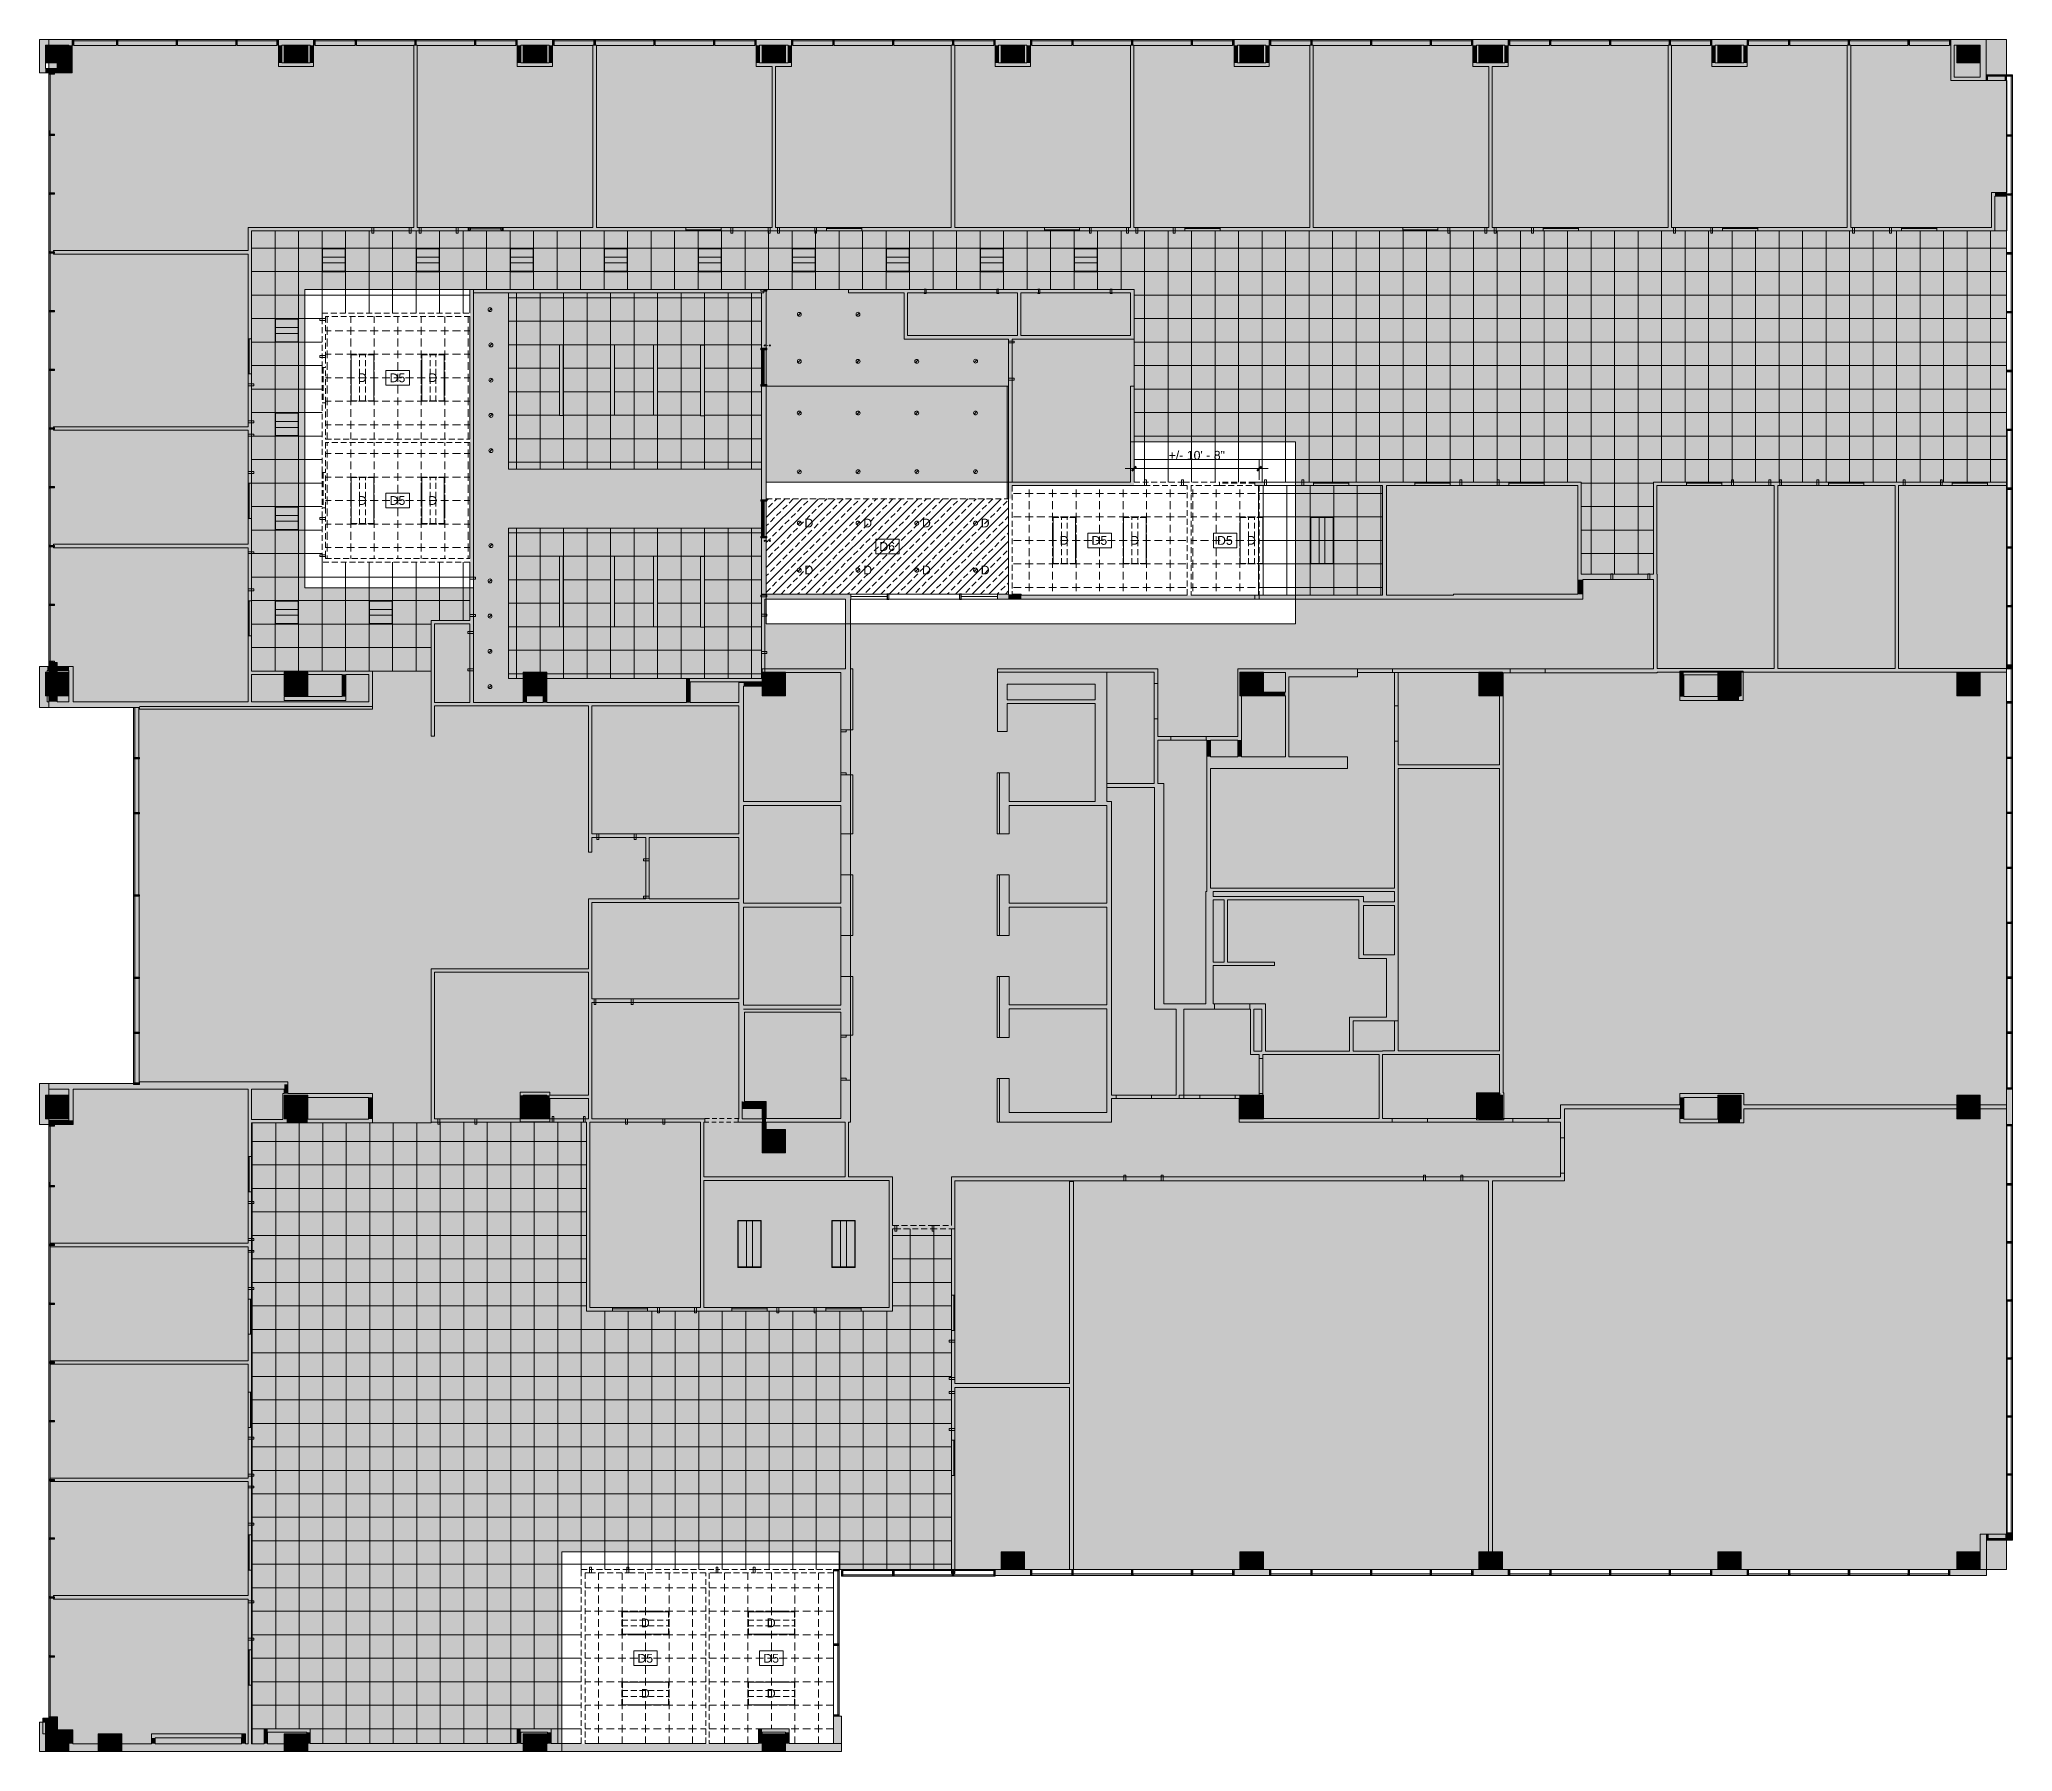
# Model space of a CAD drawing. Header units: inches. Extents: x 1728 to 3743, y -1067 to 682.
import ezdxf

# ---------------------------------------------------------------- set-up
doc = ezdxf.new("R2010")
doc.units = ezdxf.units.IN
doc.header["$LTSCALE"] = 48
doc.header["$MEASUREMENT"] = 0
doc.linetypes.add('Demolished', pattern=[0.1875, 0.125, -0.0625])
doc.linetypes.add('Overhead', pattern=[0.15625, 0.09375, -0.0625])
for name, color, linetype, lineweight in [('A-ANNO-DIMS', 211, 'Continuous', 9), ('A-ANNO-DIMS-96', 211, 'Continuous', 9), ('A-ANNO-KEYN', 231, 'Continuous', 9), ('A-CLNG', 13, 'Continuous', 13), ('A-CLNG-PATT', 13, 'Continuous', 13), ('A-DETL-GENF', 92, 'Continuous', 9), ('A-DETL-MEDM', 33, 'Continuous', 13), ('A-DETL-THIN', 151, 'Continuous', 9), ('A-DOOR', 31, 'Continuous', 13), ('A-DOOR-FRAM', 31, 'Continuous', 20), ('A-GLAZ', 151, 'Continuous', 13), ('A-GLAZ-CURT', 52, 'Continuous', 13), ('A-GLAZ-CWMG', 51, 'Continuous', 13), ('A-WALL', 113, 'Continuous', 13), ('A-WALL-PATT', 111, 'Continuous', 13), ('E-LITE-EQPM', 33, 'Continuous', 13), ('E-LITE-EQPM-IDEN', 33, 'Continuous', 9), ('I-WALL', 2, 'Continuous', 13), ('S-COLS', 52, 'Continuous', 13)]:
    doc.layers.add(name, color=color, linetype=linetype, lineweight=lineweight)
doc.styles.add('Arial', font='arial_2.ttf', dxfattribs={"height": 9})
doc.styles.add('Swis721 Lt BT', font='swissl.ttf', dxfattribs={"height": 9})
doc.dimstyles.new('OTJ_-_3_32__Linear__1_2__Tolerance', dxfattribs={"dimscale": 12, "dimtxt": 9.497835, "dimasz": 0.375, "dimexe": 0.75, "dimexo": 0.5, "dimgap": 0.5, "dimtad": 1, "dimdec": 1, "dimrnd": 0.5, "dimzin": 3, "dimdsep": 46, "dimlunit": 4, "dimtxsty": 'Swis721 Lt BT', "dimblk1": 'OBLIQUE', "dimblk2": 'OBLIQUE', "dimsah": 1, "dimcen": 0.09, "dimdle": 0.75, "dimazin": 0, "dimtfac": 1, "dimtdec": 4, "dimtix": 1, "dimtmove": 0, "dimatfit": 3, "dimfxl": 1, "dimtvp": 1, "dimfrac": 2, "dimtolj": 1, "dimtzin": 0, "dimarcsym": 2})

msp = doc.modelspace()

# ---------------------------------------------------------------- texts
at = {"layer": 'A-ANNO-KEYN', "char_height": 9, "width": 19.695, "attachment_point": 1, "style": 'Arial'}
for s, insert in [('D5', (2085.3, 340.34)), ('D5', (2085.3, 215.05)), ('D6', (2585.43, 168.03)), ('D5', (2802.09, 174.25)), ('D5', (2930.32, 174.25)), ('D5', (2338.32, -967.68)), ('D5', (2466.92, -967.68))]:
    msp.add_mtext(s, dxfattribs=dict(at, insert=insert))
at = {"layer": 'E-LITE-EQPM-IDEN', "char_height": 9, "width": 11.211, "attachment_point": 1, "style": 'Arial'}
for insert in [(2052.85, 340.47), (2124.85, 340.47), (2052.85, 215.05), (2124.85, 215.05), (2508.96, 191.99), (2568.96, 191.99), (2628.96, 191.99), (2688.96, 191.99), (2769.65, 174.38), (2841.65, 174.38), (2960.82, 174.38), (2508.96, 143.99), (2568.96, 143.99), (2628.96, 143.99), (2688.96, 143.99), (2341.88, -931.54), (2470.48, -931.54), (2341.88, -1003.54), (2470.48, -1003.54)]:
    msp.add_mtext('D', dxfattribs=dict(at, insert=insert))

# ---------------------------------------------------------------- blocks, each defined once
blk = doc.blocks.new('System Panel - Glazed perim-6904431-2ND FLOOR RCP DEMO')
at = {"layer": 'A-GLAZ-CURT'}
blk.add_hatch(color=256, dxfattribs=at).paths.add_polyline_path([(-35.5, -3), (35.5, -3), (35.5, -1.5), (-35.5, -1.5)], flags=0)
for p, q in [((-35.5, -3), (-35.5, -1.5)), ((-35.5, -1.5), (35.5, -1.5)), ((35.5, -3), (-35.5, -3)), ((35.5, -1.5), (35.5, -3))]:
    blk.add_line(p, q, dxfattribs=at)
blk = doc.blocks.new('Rectangular Mullion - 1_5_ x 6_ rectangular-6904432-2ND FLOOR RCP DEMO')
at = {"layer": 'A-GLAZ-CWMG'}
blk.add_hatch(color=256, dxfattribs=at).paths.add_polyline_path([(0, -3), (0, 3), (-1.5, 3), (-1.5, -3)], flags=0)
for p, q in [((-1.5, 3), (0, 3)), ((-1.5, -3), (-1.5, 3)), ((0, 3), (0, -3)), ((0, -3), (-1.5, -3))]:
    blk.add_line(p, q, dxfattribs=at)
blk = doc.blocks.new('System Panel - Glazed perim-6904434-2ND FLOOR RCP DEMO')
at = {"layer": 'A-GLAZ-CURT'}
blk.add_hatch(color=256, dxfattribs=at).paths.add_polyline_path([(-37.3, -3), (37.3, -3), (37.3, -1.5), (-37.3, -1.5)], flags=0)
for p, q in [((-37.3, -3), (-37.3, -1.5)), ((-37.3, -1.5), (37.3, -1.5)), ((37.3, -3), (-37.3, -3)), ((37.3, -1.5), (37.3, -3))]:
    blk.add_line(p, q, dxfattribs=at)
blk = doc.blocks.new('Rectangular Mullion - 1_5_ x 6_ rectangular-6904435-2ND FLOOR RCP DEMO')
at = {"layer": 'A-GLAZ-CWMG'}
blk.add_line((5878.8, -1030), (5878.8, -959), dxfattribs=at)
blk = doc.blocks.new('Rectangular Mullion - 1_5_ x 6_ rectangular-6904437-2ND FLOOR RCP DEMO')
at = {"layer": 'A-GLAZ-CWMG'}
blk.add_hatch(color=256, dxfattribs=at).paths.add_polyline_path([(-0.8, 1.5), (-0.8, 3), (0.7, 3), (0.7, -3), (-0.8, -3), (-0.8, -2.8)], flags=0)
for p, q in [((0.7, 3), (-0.8, 3)), ((-0.8, 3), (-0.8, -3)), ((0.7, -3), (0.7, 3)), ((-0.8, -3), (0.7, -3))]:
    blk.add_line(p, q, dxfattribs=at)
blk = doc.blocks.new('Concrete-Rectangular-Column - 24 x 18-6904599-2ND FLOOR RCP DEMO')
at = {"layer": 'S-COLS'}
blk.add_hatch(color=256, dxfattribs=at).paths.add_polyline_path([(-12, -9), (12, -9), (12, 9), (-12, 9), (-12, -8.8)], flags=0)
for p, q in [((-12, 9), (12, 9)), ((-12, -9), (-12, 9)), ((12, 9), (12, -9)), ((12, -9), (-12, -9))]:
    blk.add_line(p, q, dxfattribs=at)
blk = doc.blocks.new('Concrete-Rectangular-Column - 24 x 24-6904600-2ND FLOOR RCP DEMO')
at = {"layer": 'S-COLS'}
blk.add_hatch(color=256, dxfattribs=at).paths.add_polyline_path([(-12, -12), (12, -12), (12, 12), (-12, 12)], flags=0)
for p, q in [((-12, 12), (12, 12)), ((-12, -12), (-12, 12)), ((12, 12), (12, -12)), ((12, -12), (-12, -12))]:
    blk.add_line(p, q, dxfattribs=at)
blk = doc.blocks.new('System Panel - Glazed perim-6904438-2ND FLOOR RCP DEMO')
at = {"layer": 'A-GLAZ-CURT'}
blk.add_hatch(color=256, dxfattribs=at).paths.add_polyline_path([(-29.4, -3), (29.4, -3), (29.4, -1.5), (-29.4, -1.5), (-29.4, -2.5)], flags=0)
for p, q in [((-29.4, -3), (-29.4, -1.5)), ((-29.4, -1.5), (29.4, -1.5)), ((29.4, -3), (-29.4, -3)), ((29.4, -1.5), (29.4, -3))]:
    blk.add_line(p, q, dxfattribs=at)
blk = doc.blocks.new('Rectangular Mullion - 1_5_ x 6_ rectangular-6904439-2ND FLOOR RCP DEMO')
at = {"layer": 'A-GLAZ-CWMG'}
blk.add_hatch(color=256, dxfattribs=at).paths.add_polyline_path([(0, -2.2), (0, 3), (-1.5, 3), (-1.5, -3), (0, -3), (0, -2.5)], flags=0)
for p, q in [((-1.5, 3), (0, 3)), ((-1.5, -3), (-1.5, 3)), ((0, 3), (0, -3)), ((0, -3), (-1.5, -3))]:
    blk.add_line(p, q, dxfattribs=at)
blk = doc.blocks.new('System Panel - Glazed perim-6904441-2ND FLOOR RCP DEMO')
at = {"layer": 'A-GLAZ-CURT'}
blk.add_hatch(color=256, dxfattribs=at).paths.add_polyline_path([(-28.9, -1.5), (-28.9, -3), (28.9, -3), (28.9, -1.5)], flags=0)
for p, q in [((-28.9, -3), (-28.9, -1.5)), ((-28.9, -1.5), (28.9, -1.5)), ((28.9, -3), (-28.9, -3)), ((28.9, -1.5), (28.9, -3))]:
    blk.add_line(p, q, dxfattribs=at)
blk = doc.blocks.new('Rectangular Mullion - 2_5_ x 5_ rectangular-6904442-2ND FLOOR RCP DEMO')
at = {"layer": 'A-GLAZ-CWMG'}
blk.add_line((7077.6, -783.6), (7077.6, -725.9), dxfattribs=at)
blk = doc.blocks.new('System Panel - Glazed perim-6904444-2ND FLOOR RCP DEMO')
at = {"layer": 'A-GLAZ-CURT'}
blk.add_hatch(color=256, dxfattribs=at).paths.add_polyline_path([(-28.9, -3), (28.9, -3), (28.9, -1.5), (-28.9, -1.5)], flags=0)
for p, q in [((-28.9, -3), (-28.9, -1.5)), ((-28.9, -1.5), (28.9, -1.5)), ((28.9, -3), (-28.9, -3)), ((28.9, -1.5), (28.9, -3))]:
    blk.add_line(p, q, dxfattribs=at)
blk = doc.blocks.new('Rectangular Mullion - 2_5_ x 5_ rectangular-6904445-2ND FLOOR RCP DEMO')
at = {"layer": 'A-GLAZ-CWMG'}
blk.add_line((7077.6, -665.1), (7077.6, -607.3), dxfattribs=at)
blk = doc.blocks.new('Rectangular Mullion - 1_5_ x 6_ rectangular-6904446-2ND FLOOR RCP DEMO')
at = {"layer": 'A-GLAZ-CWMG'}
blk.add_hatch(color=256, dxfattribs=at).paths.add_polyline_path([(-0.8, 3), (0.7, 3), (0.7, -3), (-0.8, -3), (-0.8, 2.5)], flags=0)
for p, q in [((0.7, 3), (-0.8, 3)), ((-0.8, 3), (-0.8, -3)), ((0.7, -3), (0.7, 3)), ((-0.8, -3), (0.7, -3))]:
    blk.add_line(p, q, dxfattribs=at)
blk = doc.blocks.new('Rectangular Mullion - 1_5_ x 6_ rectangular-6904447-2ND FLOOR RCP DEMO')
at = {"layer": 'A-GLAZ-CWMG'}
blk.add_line((7077.1, -605.8), (7077.1, -548), dxfattribs=at)
blk = doc.blocks.new('System Panel - Glazed perim-6904448-2ND FLOOR RCP DEMO')
at = {"layer": 'A-GLAZ-CURT'}
blk.add_hatch(color=256, dxfattribs=at).paths.add_polyline_path([(-29.5, -3), (29.5, -3), (29.5, -1.5), (-29.5, -1.5)], flags=0)
for p, q in [((-29.5, -3), (-29.5, -1.5)), ((-29.5, -1.5), (29.5, -1.5)), ((29.5, -3), (-29.5, -3)), ((29.5, -1.5), (29.5, -3))]:
    blk.add_line(p, q, dxfattribs=at)
blk = doc.blocks.new('Rectangular Mullion - 1_5_ x 6_ rectangular-6904451-2ND FLOOR RCP DEMO')
at = {"layer": 'A-GLAZ-CWMG'}
blk.add_line((7077.1, -487.2), (7077.1, -428.3), dxfattribs=at)
blk = doc.blocks.new('System Panel - Glazed perim-6904452-2ND FLOOR RCP DEMO')
at = {"layer": 'A-GLAZ-CURT'}
blk.add_hatch(color=256, dxfattribs=at).paths.add_polyline_path([(-27.8, -1.5), (-27.8, -3), (27.8, -3), (27.8, -1.5)], flags=0)
for p, q in [((-27.8, -3), (-27.8, -1.5)), ((-27.8, -1.5), (27.8, -1.5)), ((27.8, -3), (-27.8, -3)), ((27.8, -1.5), (27.8, -3))]:
    blk.add_line(p, q, dxfattribs=at)
blk = doc.blocks.new('System Panel - Glazed perim-6904454-2ND FLOOR RCP DEMO')
at = {"layer": 'A-GLAZ-CURT'}
blk.add_hatch(color=256, dxfattribs=at).paths.add_polyline_path([(-27.3125, -1.5), (-27.3125, -3), (27.3125, -3), (27.3125, -1.5)], flags=0)
for p, q in [((-27.3125, -3), (-27.3125, -1.5)), ((-27.3125, -1.5), (27.3125, -1.5)), ((27.3125, -3), (-27.3125, -3)), ((27.3125, -1.5), (27.3125, -3))]:
    blk.add_line(p, q, dxfattribs=at)
blk = doc.blocks.new('Rectangular Mullion - 2_5_ x 5_ rectangular-6904455-2ND FLOOR RCP DEMO')
at = {"layer": 'A-GLAZ-CWMG'}
blk.add_line((7077.6, -389.3), (7077.6, -333.8), dxfattribs=at)
blk = doc.blocks.new('System Panel - Glazed perim-6904457-2ND FLOOR RCP DEMO')
at = {"layer": 'A-GLAZ-CURT'}
blk.add_hatch(color=256, dxfattribs=at).paths.add_polyline_path([(-27.3125, -3), (27.3125, -3), (27.3125, -1.5), (-27.3125, -1.5)], flags=0)
for p, q in [((-27.3125, -3), (-27.3125, -1.5)), ((-27.3125, -1.5), (27.3125, -1.5)), ((27.3125, -3), (-27.3125, -3)), ((27.3125, -1.5), (27.3125, -3))]:
    blk.add_line(p, q, dxfattribs=at)
blk = doc.blocks.new('Rectangular Mullion - 2_5_ x 5_ rectangular-6904458-2ND FLOOR RCP DEMO')
at = {"layer": 'A-GLAZ-CWMG'}
blk.add_line((7077.6, -276.1), (7077.6, -221.5), dxfattribs=at)
blk = doc.blocks.new('Rectangular Mullion - 1_5_ x 6_ rectangular-6904459-2ND FLOOR RCP DEMO')
at = {"layer": 'A-GLAZ-CWMG'}
blk.add_line((7077.1, -220), (7077.1, -165.4), dxfattribs=at)
blk = doc.blocks.new('System Panel - Glazed perim-6904460-2ND FLOOR RCP DEMO')
at = {"layer": 'A-GLAZ-CURT'}
blk.add_hatch(color=256, dxfattribs=at).paths.add_polyline_path([(-27.7, -3), (27.7, -3), (27.7, -1.5), (-27.7, -1.5)], flags=0)
for p, q in [((-27.7, -3), (-27.7, -1.5)), ((-27.7, -1.5), (27.7, -1.5)), ((27.7, -3), (-27.7, -3)), ((27.7, -1.5), (27.7, -3))]:
    blk.add_line(p, q, dxfattribs=at)
blk = doc.blocks.new('System Panel - Glazed perim-6904462-2ND FLOOR RCP DEMO')
at = {"layer": 'A-GLAZ-CURT'}
blk.add_hatch(color=256, dxfattribs=at).paths.add_polyline_path([(-16.7, -1.5), (-16.7, -3), (16.7, -3), (16.7, -1.5), (13, -1.5)], flags=0)
for p, q in [((-16.7, -3), (-16.7, -1.5)), ((-16.7, -1.5), (16.7, -1.5)), ((16.7, -3), (-16.7, -3)), ((16.7, -1.5), (16.7, -3))]:
    blk.add_line(p, q, dxfattribs=at)
blk = doc.blocks.new('Rectangular Mullion - 1_5_ x 6_ rectangular-6904463-2ND FLOOR RCP DEMO')
at = {"layer": 'A-GLAZ-CWMG'}
blk.add_line((7077.1, -51.6), (7077.1, 3.7), dxfattribs=at)
blk = doc.blocks.new('System Panel - Glazed perim-6904619-2ND FLOOR RCP DEMO')
at = {"layer": 'A-GLAZ-CURT'}
blk.add_hatch(color=256, dxfattribs=at).paths.add_polyline_path([(9.2, -3), (9.2, -1.5), (-9.2, -1.5), (-9.2, -3)], flags=0)
for p, q in [((-9.2, -3), (-9.2, -1.5)), ((-9.2, -1.5), (9.2, -1.5)), ((9.2, -3), (-9.2, -3)), ((9.2, -1.5), (9.2, -3))]:
    blk.add_line(p, q, dxfattribs=at)
blk = doc.blocks.new('Rectangular Mullion - 1_5_ x 6_ rectangular-6904617-2ND FLOOR RCP DEMO')
at = {"layer": 'A-GLAZ-CWMG'}
blk.add_line((7058, -845.5), (7076.3, -845.5), dxfattribs=at)
blk = doc.blocks.new('Rectangular Mullion - 1_5_ x 6_ rectangular-6904467-2ND FLOOR RCP DEMO')
at = {"layer": 'A-GLAZ-CWMG'}
blk.add_hatch(color=256, dxfattribs=at).paths.add_polyline_path([(-1.5, 3), (0, 3), (0, -3), (-1.5, -3), (-1.5, 1.5)], flags=0)
for p, q in [((0, 3), (-1.5, 3)), ((-1.5, 3), (-1.5, -3)), ((0, -3), (0, 3)), ((-1.5, -3), (0, -3))]:
    blk.add_line(p, q, dxfattribs=at)
blk = doc.blocks.new('System Panel - Glazed perim-6904468-2ND FLOOR RCP DEMO')
at = {"layer": 'A-GLAZ-CURT'}
blk.add_hatch(color=256, dxfattribs=at).paths.add_polyline_path([(25.5, -2.5), (25.5, -1.5), (-25.5, -1.5), (-25.5, -3), (25.5, -3)], flags=0)
for p, q in [((-25.5, -3), (-25.5, -1.5)), ((-25.5, -1.5), (25.5, -1.5)), ((25.5, -3), (-25.5, -3)), ((25.5, -1.5), (25.5, -3))]:
    blk.add_line(p, q, dxfattribs=at)
blk = doc.blocks.new('System Panel - Glazed perim-6904469-2ND FLOOR RCP DEMO')
at = {"layer": 'A-GLAZ-CURT'}
blk.add_hatch(color=256, dxfattribs=at).paths.add_polyline_path([(27.375, -1.5), (-27.375, -1.5), (-27.375, -3), (27.375, -3), (27.375, -2.5)], flags=0)
for p, q in [((-27.375, -3), (-27.375, -1.5)), ((-27.375, -1.5), (27.375, -1.5)), ((27.375, -3), (-27.375, -3)), ((27.375, -1.5), (27.375, -3))]:
    blk.add_line(p, q, dxfattribs=at)
blk = doc.blocks.new('Rectangular Mullion - 2_5_ x 5_ rectangular-6904470-2ND FLOOR RCP DEMO')
at = {"layer": 'A-GLAZ-CWMG'}
blk.add_line((5169.5, -1), (5169.5, -51.9), dxfattribs=at)
blk = doc.blocks.new('System Panel - Glazed perim-6904472-2ND FLOOR RCP DEMO')
at = {"layer": 'A-GLAZ-CURT'}
blk.add_hatch(color=256, dxfattribs=at).paths.add_polyline_path([(41.3, -1.5), (-41.3, -1.5), (-41.3, -3), (41.3, -3)], flags=0)
for p, q in [((-41.3, -3), (-41.3, -1.5)), ((-41.3, -1.5), (41.3, -1.5)), ((41.3, -3), (-41.3, -3)), ((41.3, -1.5), (41.3, -3))]:
    blk.add_line(p, q, dxfattribs=at)
blk = doc.blocks.new('Rectangular Mullion - 2_5_ x 5_ rectangular-6904473-2ND FLOOR RCP DEMO')
at = {"layer": 'A-GLAZ-CWMG'}
blk.add_line((5169.5, -109.7), (5169.5, -192.2), dxfattribs=at)
blk = doc.blocks.new('Rectangular Mullion - 1_5_ x 6_ rectangular-6904474-2ND FLOOR RCP DEMO')
at = {"layer": 'A-GLAZ-CWMG'}
blk.add_hatch(color=256, dxfattribs=at).paths.add_polyline_path([(0.7, 2.5), (0.7, -3), (-0.7, -3), (-0.7, 3), (0.7, 3)], flags=0)
for p, q in [((0.7, 3), (-0.7, 3)), ((-0.7, 3), (-0.7, -3)), ((0.7, -3), (0.7, 3)), ((-0.7, -3), (0.7, -3))]:
    blk.add_line(p, q, dxfattribs=at)
blk = doc.blocks.new('System Panel - Glazed perim-6904475-2ND FLOOR RCP DEMO')
at = {"layer": 'A-GLAZ-CURT'}
blk.add_hatch(color=256, dxfattribs=at).paths.add_polyline_path([(41.3, -3), (41.3, -1.5), (-41.3, -1.5), (-41.3, -3), (-31.2, -3)], flags=0)
for p, q in [((-41.3, -3), (-41.3, -1.5)), ((-41.3, -1.5), (41.3, -1.5)), ((41.3, -3), (-41.3, -3)), ((41.3, -1.5), (41.3, -3))]:
    blk.add_line(p, q, dxfattribs=at)
blk = doc.blocks.new('Rectangular Mullion - 2_5_ x 5_ rectangular-6904477-2ND FLOOR RCP DEMO')
at = {"layer": 'A-GLAZ-CWMG'}
blk.add_line((5169.5, -53.4), (5169.5, -108.2), dxfattribs=at)
blk = doc.blocks.new('Rectangular Mullion - 1_5_ x 6_ rectangular-6904479-2ND FLOOR RCP DEMO')
at = {"layer": 'A-GLAZ-CWMG'}
blk.add_line((5170, -193.7), (5170, -276.3), dxfattribs=at)
blk = doc.blocks.new('System Panel - Glazed perim-6904481-2ND FLOOR RCP DEMO')
at = {"layer": 'A-GLAZ-CURT'}
blk.add_hatch(color=256, dxfattribs=at).paths.add_polyline_path([(25.3, -3), (25.3, -1.5), (-25.3, -1.5), (-25.3, -3), (24.3, -3)], flags=0)
for p, q in [((-25.3, -3), (-25.3, -1.5)), ((-25.3, -1.5), (25.3, -1.5)), ((25.3, -3), (-25.3, -3)), ((25.3, -1.5), (25.3, -3))]:
    blk.add_line(p, q, dxfattribs=at)
blk = doc.blocks.new('Rectangular Mullion - 1_5_ x 6_ rectangular-6904483-2ND FLOOR RCP DEMO')
at = {"layer": 'A-GLAZ-CWMG'}
blk.add_line((5170, -277.8), (5170, -332.4), dxfattribs=at)
blk = doc.blocks.new('Rectangular Mullion - 1_5_ x 6_ rectangular-6904484-2ND FLOOR RCP DEMO')
at = {"layer": 'A-GLAZ-CWMG'}
blk.add_line((5170, -333.9), (5170, -383.5), dxfattribs=at)
blk = doc.blocks.new('Single Flush - OTJ_SOLIDFLUSH_ALUM 3_6-6904485-2ND FLOOR RCP DEMO')
at = {"layer": 'A-DOOR-FRAM'}
for p, q in [((-23, -0.75), (-23, 5)), ((-23, 5), (-21, 5)), ((-21, -0.75), (-21, 5)), ((21.000004, -0.75), (21.000004, 5)), ((21.000004, 5), (23.000004, 5)), ((23.000004, -0.75), (23.000004, 5)), ((-23, -0.75), (-21, -0.75)), ((21.000004, -0.75), (23.000004, -0.75))]:
    blk.add_line(p, q, dxfattribs=at)
blk = doc.blocks.new('Single Flush - OTJ_SOLIDFLUSH_ALUM 3_6-6904486-2ND FLOOR RCP DEMO')
at = {"layer": 'A-DOOR-FRAM'}
for p, q in [((-23, 0.75), (-23, -5)), ((-23, 0.75), (-21, 0.75)), ((-21, 0.75), (-21, -5)), ((21.000004, 0.75), (21.000004, -5)), ((21.000004, 0.75), (23.000004, 0.75)), ((23.000004, 0.75), (23.000004, -5)), ((-23, -5), (-21, -5)), ((21.000004, -5), (23.000004, -5))]:
    blk.add_line(p, q, dxfattribs=at)
blk = doc.blocks.new('System Panel - Glazed perim-6904490-2ND FLOOR RCP DEMO')
at = {"layer": 'A-GLAZ-CURT'}
blk.add_hatch(color=256, dxfattribs=at).paths.add_polyline_path([(21.8, 1.5), (21.8, 3), (-21.8, 3), (-21.8, 1.5)], flags=0)
for p, q in [((-21.8, 1.5), (-21.8, 3)), ((-21.8, 3), (21.8, 3)), ((21.8, 1.5), (-21.8, 1.5)), ((21.8, 3), (21.8, 1.5))]:
    blk.add_line(p, q, dxfattribs=at)
blk = doc.blocks.new('System Panel - Glazed perim-6904491-2ND FLOOR RCP DEMO')
at = {"layer": 'A-GLAZ-CURT'}
blk.add_hatch(color=256, dxfattribs=at).paths.add_polyline_path([(29.75, 1.5), (29.75, 3), (-29.75, 3), (-29.75, 1.5)], flags=0)
for p, q in [((-29.75, 1.5), (-29.75, 3)), ((-29.75, 3), (29.75, 3)), ((29.75, 1.5), (-29.75, 1.5)), ((29.75, 3), (29.75, 1.5))]:
    blk.add_line(p, q, dxfattribs=at)
blk = doc.blocks.new('System Panel - Glazed perim-6904492-2ND FLOOR RCP DEMO')
at = {"layer": 'A-GLAZ-CURT'}
blk.add_hatch(color=256, dxfattribs=at).paths.add_polyline_path([(-18.6, 1.5), (20.3, 1.5), (20.3, 3), (-20.3, 3), (-20.3, 1.5)], flags=0)
for p, q in [((-20.3, 1.5), (-20.3, 3)), ((-20.3, 3), (20.3, 3)), ((20.3, 1.5), (-20.3, 1.5)), ((20.3, 3), (20.3, 1.5))]:
    blk.add_line(p, q, dxfattribs=at)
blk = doc.blocks.new('Rectangular Mullion - 1_5_ x 6_ rectangular-6904493-2ND FLOOR RCP DEMO')
at = {"layer": 'A-GLAZ-CWMG'}
blk.add_line((5270, 675.5), (5310.6, 675.5), dxfattribs=at)
blk = doc.blocks.new('Rectangular Mullion - 1_5_ x 6_ rectangular-6904494-2ND FLOOR RCP DEMO')
at = {"layer": 'A-GLAZ-CWMG'}
blk.add_line((5103, 675.5), (5146.5, 675.5), dxfattribs=at)
blk = doc.blocks.new('Rectangular Mullion - 1_5_ x 6_ rectangular-6904495-2ND FLOOR RCP DEMO')
at = {"layer": 'A-GLAZ-CWMG'}
blk.add_line((5148, 675.5), (5207.5, 675.5), dxfattribs=at)
blk = doc.blocks.new('Rectangular Mullion - 1_5_ x 6_ rectangular-6904500-2ND FLOOR RCP DEMO')
at = {"layer": 'A-GLAZ-CWMG'}
blk.add_hatch(color=256, dxfattribs=at).paths.add_polyline_path([(0, 3), (0, 3), (0, -3), (-1.5, -3), (-1.5, 3)], flags=0)
for p, q in [((0, 3), (-1.5, 3)), ((-1.5, 3), (-1.5, -3)), ((0, -3), (0, 3)), ((-1.5, -3), (0, -3))]:
    blk.add_line(p, q, dxfattribs=at)
blk = doc.blocks.new('Rectangular Mullion - 1_5_ x 6_ rectangular-6904501-2ND FLOOR RCP DEMO')
at = {"layer": 'A-GLAZ-CWMG'}
blk.add_hatch(color=256, dxfattribs=at).paths.add_polyline_path([(-1.5, 3), (-1.5, -3), (0, -3), (0, 3)], flags=0)
for p, q in [((-1.5, 3), (0, 3)), ((-1.5, -3), (-1.5, 3)), ((0, 3), (0, -3)), ((0, -3), (-1.5, -3))]:
    blk.add_line(p, q, dxfattribs=at)
blk = doc.blocks.new('Rectangular Mullion - 1_5_ x 6_ rectangular-6904502-2ND FLOOR RCP DEMO')
at = {"layer": 'A-GLAZ-CWMG'}
blk.add_hatch(color=256, dxfattribs=at).paths.add_polyline_path([(0.7, 3), (0.7, -3), (-0.7, -3), (-0.7, 3)], flags=0)
for p, q in [((0.7, 3), (-0.7, 3)), ((-0.7, 3), (-0.7, -3)), ((0.7, -3), (0.7, 3)), ((-0.7, -3), (0.7, -3))]:
    blk.add_line(p, q, dxfattribs=at)
blk = doc.blocks.new('Rectangular Mullion - 1_5_ x 6_ rectangular-6904503-2ND FLOOR RCP DEMO')
at = {"layer": 'A-GLAZ-CWMG'}
blk.add_hatch(color=256, dxfattribs=at).paths.add_polyline_path([(-0.7, 3), (0.7, 3), (0.7, -3), (-0.7, -3), (-0.7, -1.5)], flags=0)
for p, q in [((0.7, 3), (-0.7, 3)), ((-0.7, 3), (-0.7, -3)), ((0.7, -3), (0.7, 3)), ((-0.7, -3), (0.7, -3))]:
    blk.add_line(p, q, dxfattribs=at)
blk = doc.blocks.new('System Panel - Glazed perim-6904504-2ND FLOOR RCP DEMO')
at = {"layer": 'A-GLAZ-CURT'}
blk.add_hatch(color=256, dxfattribs=at).paths.add_polyline_path([(20.4, 1.5), (20.4, 3), (-20.4, 3), (-20.4, 1.5)], flags=0)
for p, q in [((-20.4, 1.5), (-20.4, 3)), ((-20.4, 3), (20.4, 3)), ((20.4, 1.5), (-20.4, 1.5)), ((20.4, 3), (20.4, 1.5))]:
    blk.add_line(p, q, dxfattribs=at)
blk = doc.blocks.new('System Panel - Glazed perim-6904505-2ND FLOOR RCP DEMO')
at = {"layer": 'A-GLAZ-CURT'}
blk.add_hatch(color=256, dxfattribs=at).paths.add_polyline_path([(20.4, 1.5), (20.4, 3), (-20.4, 3), (-20.4, 1.5)], flags=0)
for p, q in [((-20.4, 1.5), (-20.4, 3)), ((-20.4, 3), (20.4, 3)), ((20.4, 1.5), (-20.4, 1.5)), ((20.4, 3), (20.4, 1.5))]:
    blk.add_line(p, q, dxfattribs=at)
blk = doc.blocks.new('Rectangular Mullion - 1_5_ x 6_ rectangular-6904506-2ND FLOOR RCP DEMO')
at = {"layer": 'A-GLAZ-CWMG'}
blk.add_line((5513.7, 675.5), (5554.5, 675.5), dxfattribs=at)
blk = doc.blocks.new('Rectangular Mullion - 1_5_ x 6_ rectangular-6904507-2ND FLOOR RCP DEMO')
at = {"layer": 'A-GLAZ-CWMG'}
blk.add_line((5349.5, 675.5), (5390.2, 675.5), dxfattribs=at)
blk = doc.blocks.new('Rectangular Mullion - 1_5_ x 6_ rectangular-V1-2ND FLOOR RCP DEMO')
at = {"layer": 'A-GLAZ-CWMG'}
blk.add_line((5391.7, 675.5), (5450.2, 675.5), dxfattribs=at)
blk = doc.blocks.new('Rectangular Mullion - 1_5_ x 6_ rectangular-V2-2ND FLOOR RCP DEMO')
at = {"layer": 'A-GLAZ-CWMG'}
blk.add_line((5453.7, 675.5), (5512.2, 675.5), dxfattribs=at)
blk = doc.blocks.new('Rectangular Mullion - 1_5_ x 6_ rectangular-V3-2ND FLOOR RCP DEMO')
at = {"layer": 'A-GLAZ-CWMG'}
blk.add_line((5593.5, 675.5), (5633.3, 675.5), dxfattribs=at)
blk = doc.blocks.new('Rectangular Mullion - 1_5_ x 6_ rectangular-V4-2ND FLOOR RCP DEMO')
at = {"layer": 'A-GLAZ-CWMG'}
blk.add_line((5636.8, 675.5), (5695.3, 675.5), dxfattribs=at)
blk = doc.blocks.new('Rectangular Mullion - 1_5_ x 6_ rectangular-V5-2ND FLOOR RCP DEMO')
at = {"layer": 'A-GLAZ-CWMG'}
blk.add_line((6002.8, 675.5), (6042.6, 675.5), dxfattribs=at)
blk = doc.blocks.new('Rectangular Mullion - 1_5_ x 6_ rectangular-V6-2ND FLOOR RCP DEMO')
at = {"layer": 'A-GLAZ-CWMG'}
blk.add_line((5940.8, 675.5), (5999.3, 675.5), dxfattribs=at)
blk = doc.blocks.new('Rectangular Mullion - 1_5_ x 6_ rectangular-V7-2ND FLOOR RCP DEMO')
at = {"layer": 'A-GLAZ-CWMG'}
blk.add_line((6123.8, 675.5), (6182.3, 675.5), dxfattribs=at)
blk = doc.blocks.new('Rectangular Mullion - 1_5_ x 6_ rectangular-V8-2ND FLOOR RCP DEMO')
at = {"layer": 'A-GLAZ-CWMG'}
blk.add_line((6185.8, 675.5), (6244.3, 675.5), dxfattribs=at)
blk = doc.blocks.new('Rectangular Mullion - 1_5_ x 6_ rectangular-V9-2ND FLOOR RCP DEMO')
at = {"layer": 'A-GLAZ-CWMG'}
blk.add_line((6325.5, 675.5), (6365.3, 675.5), dxfattribs=at)
blk = doc.blocks.new('Rectangular Mullion - 1_5_ x 6_ rectangular-V10-2ND FLOOR RCP DEMO')
at = {"layer": 'A-GLAZ-CWMG'}
blk.add_line((6368.8, 675.5), (6427.3, 675.5), dxfattribs=at)
blk = doc.blocks.new('Rectangular Mullion - 1_5_ x 6_ rectangular-V11-2ND FLOOR RCP DEMO')
at = {"layer": 'A-GLAZ-CWMG'}
blk.add_line((6734.8, 675.5), (6774.5, 675.5), dxfattribs=at)
blk = doc.blocks.new('Rectangular Mullion - 1_5_ x 6_ rectangular-V12-2ND FLOOR RCP DEMO')
at = {"layer": 'A-GLAZ-CWMG'}
blk.add_line((6672.8, 675.5), (6731.3, 675.5), dxfattribs=at)
blk = doc.blocks.new('System Panel - Glazed perim-6904510-2ND FLOOR RCP DEMO')
at = {"layer": 'A-GLAZ-CURT'}
blk.add_hatch(color=256, dxfattribs=at).paths.add_polyline_path([(9, 1.5), (9, 3), (-9, 3), (-9, 1.5)], flags=0)
for p, q in [((-9, 1.5), (-9, 3)), ((-9, 3), (9, 3)), ((9, 1.5), (-9, 1.5)), ((9, 3), (9, 1.5))]:
    blk.add_line(p, q, dxfattribs=at)
blk = doc.blocks.new('Rectangular Mullion - 1_5_ x 6_ rectangular-6904511-2ND FLOOR RCP DEMO')
at = {"layer": 'A-GLAZ-CWMG'}
blk.add_line((7057.6, 639.5), (7075.6, 639.5), dxfattribs=at)
blk = doc.blocks.new('System Panel - Glazed perim-6904513-2ND FLOOR RCP DEMO')
at = {"layer": 'A-GLAZ-CURT'}
blk.add_hatch(color=256, dxfattribs=at).paths.add_polyline_path([(-29.7, -3), (29.7, -3), (29.7, -1.5), (-29.7, -1.5), (-29.7, -2.5)], flags=0)
for p, q in [((-29.7, -3), (-29.7, -1.5)), ((-29.7, -1.5), (29.7, -1.5)), ((29.7, -3), (-29.7, -3)), ((29.7, -1.5), (29.7, -3))]:
    blk.add_line(p, q, dxfattribs=at)
blk = doc.blocks.new('System Panel - Glazed perim-6904515-2ND FLOOR RCP DEMO')
at = {"layer": 'A-GLAZ-CURT'}
blk.add_hatch(color=256, dxfattribs=at).paths.add_polyline_path([(-29.3, -1.5), (-29.3, -3), (29.3, -3), (29.3, -1.5), (4.6, -1.5)], flags=0)
for p, q in [((-29.3, -3), (-29.3, -1.5)), ((-29.3, -1.5), (29.3, -1.5)), ((29.3, -3), (-29.3, -3)), ((29.3, -1.5), (29.3, -3))]:
    blk.add_line(p, q, dxfattribs=at)
blk = doc.blocks.new('Rectangular Mullion - 2_5_ x 5_ rectangular-6904516-2ND FLOOR RCP DEMO')
at = {"layer": 'A-GLAZ-CWMG'}
blk.add_line((7077.6, 103.5), (7077.6, 161.7), dxfattribs=at)
blk = doc.blocks.new('System Panel - Glazed perim-6904518-2ND FLOOR RCP DEMO')
at = {"layer": 'A-GLAZ-CURT'}
blk.add_hatch(color=256, dxfattribs=at).paths.add_polyline_path([(-29.3125, -3), (29.3125, -3), (29.3125, -1.5), (-29.3125, -1.5)], flags=0)
for p, q in [((-29.3125, -3), (-29.3125, -1.5)), ((-29.3125, -1.5), (29.3125, -1.5)), ((29.3125, -3), (-29.3125, -3)), ((29.3125, -1.5), (29.3125, -3))]:
    blk.add_line(p, q, dxfattribs=at)
blk = doc.blocks.new('Rectangular Mullion - 2_5_ x 5_ rectangular-6904519-2ND FLOOR RCP DEMO')
at = {"layer": 'A-GLAZ-CWMG'}
blk.add_line((7077.6, 223.4), (7077.6, 282), dxfattribs=at)
blk = doc.blocks.new('System Panel - Glazed perim-6904521-2ND FLOOR RCP DEMO')
at = {"layer": 'A-GLAZ-CURT'}
blk.add_hatch(color=256, dxfattribs=at).paths.add_polyline_path([(-29.9, -3), (29.9, -3), (29.9, -1.5), (-29.9, -1.5)], flags=0)
for p, q in [((-29.9, -3), (-29.9, -1.5)), ((-29.9, -1.5), (29.9, -1.5)), ((29.9, -3), (-29.9, -3)), ((29.9, -1.5), (29.9, -3))]:
    blk.add_line(p, q, dxfattribs=at)
blk = doc.blocks.new('Rectangular Mullion - 1_5_ x 6_ rectangular-6904522-2ND FLOOR RCP DEMO')
at = {"layer": 'A-GLAZ-CWMG'}
blk.add_line((7077.1, 584.1), (7077.1, 639.5), dxfattribs=at)
blk = doc.blocks.new('Rectangular Mullion - 1_5_ x 6_ rectangular-V13-2ND FLOOR RCP DEMO')
at = {"layer": 'A-GLAZ-CWMG'}
blk.add_line((7077.1, 525.1), (7077.1, 582.6), dxfattribs=at)
blk = doc.blocks.new('Rectangular Mullion - 1_5_ x 6_ rectangular-V14-2ND FLOOR RCP DEMO')
at = {"layer": 'A-GLAZ-CWMG'}
blk.add_line((7077.1, 486), (7077.1, 521.6), dxfattribs=at)
blk = doc.blocks.new('System Panel - Glazed perim-6904525-2ND FLOOR RCP DEMO')
at = {"layer": 'A-GLAZ-CURT'}
blk.add_hatch(color=256, dxfattribs=at).paths.add_polyline_path([(-29.125, -2.5), (-29.125, -3), (29.125, -3), (29.125, -1.5), (-29.125, -1.5)], flags=0)
for p, q in [((-29.125, -3), (-29.125, -1.5)), ((-29.125, -1.5), (29.125, -1.5)), ((29.125, -3), (-29.125, -3)), ((29.125, -1.5), (29.125, -3))]:
    blk.add_line(p, q, dxfattribs=at)
blk = doc.blocks.new('Rectangular Mullion - 2_5_ x 5_ rectangular-6904527-2ND FLOOR RCP DEMO')
at = {"layer": 'A-GLAZ-CWMG'}
blk.add_line((7077.6, 42.5), (7077.6, 102), dxfattribs=at)
blk = doc.blocks.new('Rectangular Mullion - 1_5_ x 6_ rectangular-6904528-2ND FLOOR RCP DEMO')
at = {"layer": 'A-GLAZ-CWMG'}
blk.add_hatch(color=256, dxfattribs=at).paths.add_polyline_path([(-0.7, 2.5), (-0.7, 3), (0.7, 3), (0.7, -3), (-0.7, -3), (-0.7, 1.5)], flags=0)
for p, q in [((0.7, 3), (-0.7, 3)), ((-0.7, 3), (-0.7, -3)), ((0.7, -3), (0.7, 3)), ((-0.7, -3), (0.7, -3))]:
    blk.add_line(p, q, dxfattribs=at)
blk = doc.blocks.new('System Panel - Glazed perim-6904531-2ND FLOOR RCP DEMO')
at = {"layer": 'A-GLAZ-CURT'}
blk.add_hatch(color=256, dxfattribs=at).paths.add_polyline_path([(28.9, -3), (28.9, -1.5), (-28.9, -1.5), (-28.9, -3), (-20.8, -3)], flags=0)
for p, q in [((-28.9, -3), (-28.9, -1.5)), ((-28.9, -1.5), (28.9, -1.5)), ((28.9, -3), (-28.9, -3)), ((28.9, -1.5), (28.9, -3))]:
    blk.add_line(p, q, dxfattribs=at)
blk = doc.blocks.new('Rectangular Mullion - 1_5_ x 6_ rectangular-6904534-2ND FLOOR RCP DEMO')
at = {"layer": 'A-GLAZ-CWMG'}
blk.add_hatch(color=256, dxfattribs=at).paths.add_polyline_path([(0, 1.5), (0, -2), (-1.5, -2), (-1.5, 3), (0, 3)], flags=0)
for p, q in [((0, 3), (-1.5, 3)), ((-1.5, 3), (-1.5, -3)), ((0, -3), (0, 3)), ((-1.5, -3), (0, -3))]:
    blk.add_line(p, q, dxfattribs=at)
blk = doc.blocks.new('System Panel - Glazed perim-6904535-2ND FLOOR RCP DEMO')
at = {"layer": 'A-GLAZ-CURT'}
blk.add_hatch(color=256, dxfattribs=at).paths.add_polyline_path([(29.25, -1.5), (-29.25, -1.5), (-29.25, -3), (29.25, -3)], flags=0)
for p, q in [((-29.25, -3), (-29.25, -1.5)), ((-29.25, -1.5), (29.25, -1.5)), ((29.25, -3), (-29.25, -3)), ((29.25, -1.5), (29.25, -3))]:
    blk.add_line(p, q, dxfattribs=at)
blk = doc.blocks.new('System Panel - Glazed perim-6904536-2ND FLOOR RCP DEMO')
at = {"layer": 'A-GLAZ-CURT'}
blk.add_hatch(color=256, dxfattribs=at).paths.add_polyline_path([(29.3125, -1.5), (-29.3125, -1.5), (-29.3125, -3), (29.3125, -3)], flags=0)
for p, q in [((-29.3125, -3), (-29.3125, -1.5)), ((-29.3125, -1.5), (29.3125, -1.5)), ((29.3125, -3), (-29.3125, -3)), ((29.3125, -1.5), (29.3125, -3))]:
    blk.add_line(p, q, dxfattribs=at)
blk = doc.blocks.new('System Panel - Glazed perim-6904537-2ND FLOOR RCP DEMO')
at = {"layer": 'A-GLAZ-CURT'}
blk.add_hatch(color=256, dxfattribs=at).paths.add_polyline_path([(29.1875, -1.5), (-29.1875, -1.5), (-29.1875, -3), (29.1875, -3)], flags=0)
for p, q in [((-29.1875, -3), (-29.1875, -1.5)), ((-29.1875, -1.5), (29.1875, -1.5)), ((29.1875, -3), (-29.1875, -3)), ((29.1875, -1.5), (29.1875, -3))]:
    blk.add_line(p, q, dxfattribs=at)
blk = doc.blocks.new('System Panel - Glazed perim-6904538-2ND FLOOR RCP DEMO')
at = {"layer": 'A-GLAZ-CURT'}
blk.add_hatch(color=256, dxfattribs=at).paths.add_polyline_path([(29.375, -1.5), (-29.375, -1.5), (-29.375, -3), (29.375, -3)], flags=0)
for p, q in [((-29.375, -3), (-29.375, -1.5)), ((-29.375, -1.5), (29.375, -1.5)), ((29.375, -3), (-29.375, -3)), ((29.375, -1.5), (29.375, -3))]:
    blk.add_line(p, q, dxfattribs=at)
blk = doc.blocks.new('System Panel - Glazed perim-6904539-2ND FLOOR RCP DEMO')
at = {"layer": 'A-GLAZ-CURT'}
blk.add_hatch(color=256, dxfattribs=at).paths.add_polyline_path([(30.5, -1.5), (-30.5, -1.5), (-30.5, -3), (30.5, -3)], flags=0)
for p, q in [((-30.5, -3), (-30.5, -1.5)), ((-30.5, -1.5), (30.5, -1.5)), ((30.5, -3), (-30.5, -3)), ((30.5, -1.5), (30.5, -3))]:
    blk.add_line(p, q, dxfattribs=at)
blk = doc.blocks.new('Rectangular Mullion - 1_5_ x 6_ rectangular-6904547-2ND FLOOR RCP DEMO')
at = {"layer": 'A-GLAZ-CWMG'}
blk.add_hatch(color=256, dxfattribs=at).paths.add_polyline_path([(0.7, -3), (-0.7, -3), (-0.7, 3), (0.7, 3), (0.7, 1.5)], flags=0)
for p, q in [((0.7, 3), (-0.7, 3)), ((-0.7, 3), (-0.7, -3)), ((0.7, -3), (0.7, 3)), ((-0.7, -3), (0.7, -3))]:
    blk.add_line(p, q, dxfattribs=at)
blk = doc.blocks.new('System Panel - Glazed perim-6904548-2ND FLOOR RCP DEMO')
at = {"layer": 'A-GLAZ-CURT'}
blk.add_hatch(color=256, dxfattribs=at).paths.add_polyline_path([(1.5, -3), (1.5, -1.5), (-1.5, -1.5), (-1.5, -3)], flags=0)
for p, q in [((-1.5, -3), (-1.5, -1.5)), ((-1.5, -1.5), (1.5, -1.5)), ((1.5, -3), (-1.5, -3)), ((1.5, -1.5), (1.5, -3))]:
    blk.add_line(p, q, dxfattribs=at)
blk = doc.blocks.new('Rectangular Mullion - 1_5_ x 6_ rectangular-6904550-2ND FLOOR RCP DEMO')
at = {"layer": 'A-GLAZ-CWMG'}
blk.add_hatch(color=256, dxfattribs=at).paths.add_polyline_path([(-1.5, 1.5), (-1.5, -3), (0, -3), (0, 3), (-1.5, 3), (-1.5, 2.9)], flags=0)
for p, q in [((-1.5, 3), (0, 3)), ((-1.5, -3), (-1.5, 3)), ((0, 3), (0, -3)), ((0, -3), (-1.5, -3))]:
    blk.add_line(p, q, dxfattribs=at)
blk = doc.blocks.new('Frameless opening with glazing - 3_x 96_-6904553-2ND FLOOR RCP DEMO')
at = {"layer": 'A-GLAZ'}
blk.add_line((-19.5, -0.625), (16.5, -0.625), dxfattribs=at)
blk = doc.blocks.new('Single Flush - OTJ_SOLIDFLUSH_ALUM-6904554-2ND FLOOR RCP DEMO')
at = {"layer": 'A-DOOR-FRAM'}
for p, q in [((-20, -4), (-20, 1.75)), ((-20, 1.75), (-18, 1.75)), ((-18, -4), (-18, 1.75)), ((18.000004, -4), (18.000004, 1.75)), ((18.000004, 1.75), (20.000004, 1.75)), ((20.000004, -4), (20.000004, 1.75)), ((-20, -4), (-18, -4)), ((18.000004, -4), (20.000004, -4))]:
    blk.add_line(p, q, dxfattribs=at)
blk = doc.blocks.new('Single Flush - OTJ_SOLIDFLUSH_ALUM-6904426-2ND FLOOR RCP DEMO')
at = {"layer": 'A-DOOR-FRAM'}
for p, q in [((-20, 4), (-20, -1.75)), ((-20, 4), (-18, 4)), ((-18, 4), (-18, -1.75)), ((18.000004, 4), (18.000004, -1.75)), ((18.000004, 4), (20.000004, 4)), ((20.000004, 4), (20.000004, -1.75)), ((-20, -1.75), (-18, -1.75)), ((18.000004, -1.75), (20.000004, -1.75))]:
    blk.add_line(p, q, dxfattribs=at)
blk = doc.blocks.new('System Panel - Glazed perim-6904556-2ND FLOOR RCP DEMO')
at = {"layer": 'A-GLAZ-CURT'}
blk.add_hatch(color=256, dxfattribs=at).paths.add_polyline_path([(28.4, -1.5), (-28.4, -1.5), (-28.4, -3), (28.4, -3)], flags=0)
for p, q in [((-28.4, -3), (-28.4, -1.5)), ((-28.4, -1.5), (28.4, -1.5)), ((28.4, -3), (-28.4, -3)), ((28.4, -1.5), (28.4, -3))]:
    blk.add_line(p, q, dxfattribs=at)
blk = doc.blocks.new('System Panel - Glazed perim-6904558-2ND FLOOR RCP DEMO')
at = {"layer": 'A-GLAZ-CURT'}
blk.add_hatch(color=256, dxfattribs=at).paths.add_polyline_path([(1.8, -1.5), (-1.8, -1.5), (-1.8, -3), (1.8, -3)], flags=0)
for p, q in [((-1.8, -3), (-1.8, -1.5)), ((-1.8, -1.5), (1.8, -1.5)), ((1.8, -3), (-1.8, -3)), ((1.8, -1.5), (1.8, -3))]:
    blk.add_line(p, q, dxfattribs=at)
blk = doc.blocks.new('Instance-Window-Fixed - 36_ x 72_-6904561-2ND FLOOR RCP DEMO')
at = {"layer": 'A-GLAZ'}
for p, q in [((-19.5, 1.75), (-18.75, 1.75)), ((-18.75, -0.75), (-18.75, 1.75)), ((-18.75, 1), (-18.75, -0.75)), ((-18.75, 1), (-17, 1)), ((-17, 1), (-17, -0.75)), ((-17, 0.125), (14, 0.125)), ((14, 1), (14, -0.75)), ((15.75, 1), (14, 1)), ((15.75, -0.75), (15.75, 1.75)), ((16.5, 1.75), (15.75, 1.75)), ((15.75, 1), (15.75, -0.75)), ((-18.25, -1.75), (-19.5, -1.75)), ((-18.75, -0.75), (-17, -0.75)), ((-18.75, -0.75), (-18.25, -0.75)), ((-18.25, -1.75), (-18.25, -0.75)), ((15.75, -0.75), (14, -0.75)), ((15.25, -0.75), (15.75, -0.75)), ((15.25, -0.75), (15.25, -1.75)), ((15.25, -1.75), (16.5, -1.75))]:
    blk.add_line(p, q, dxfattribs=at)
blk = doc.blocks.new('Single Flush - OTJ_SOLIDFLUSH_ALUM-V15-2ND FLOOR RCP DEMO')
at = {"layer": 'A-DOOR-FRAM', "linetype": 'Demolished'}
for p, q in [((-20, -4), (-20, 1.75)), ((-20, 1.75), (-18, 1.75)), ((-18, -4), (-18, 1.75)), ((18.000004, -4), (18.000004, 1.75)), ((18.000004, 1.75), (20.000004, 1.75)), ((20.000004, -4), (20.000004, 1.75)), ((-20, -4), (-18, -4)), ((18.000004, -4), (20.000004, -4))]:
    blk.add_line(p, q, dxfattribs=at)
blk = doc.blocks.new('Frameless opening with glazing - 3_x 96_-V16-2ND FLOOR RCP DEMO')
at = {"layer": 'A-GLAZ', "linetype": 'Demolished'}
blk.add_line((-19.5, -0.625), (16.5, -0.625), dxfattribs=at)
blk = doc.blocks.new('Single Flush - OTJ_SOLIDFLUSH_ALUM-V17-2ND FLOOR RCP DEMO')
at = {"layer": 'A-DOOR-FRAM', "linetype": 'Demolished'}
for p, q in [((-20, 4), (-20, -1.75)), ((-20, 4), (-18, 4)), ((-18, 4), (-18, -1.75)), ((18.000004, 4), (18.000004, -1.75)), ((18.000004, 4), (20.000004, 4)), ((20.000004, 4), (20.000004, -1.75)), ((-20, -1.75), (-18, -1.75)), ((18.000004, -1.75), (20.000004, -1.75))]:
    blk.add_line(p, q, dxfattribs=at)
blk = doc.blocks.new('Single Flush - OTJ_SOLIDFLUSH_ALUM 2_ - 10_-6904562-2ND FLOOR RCP DEMO')
at = {"layer": 'A-DOOR-FRAM'}
for p, q in [((-17, 4), (-17, -1.75)), ((-17, 4), (-15, 4)), ((-15, 4), (-15, -1.75)), ((15.000004, 4), (15.000004, -1.75)), ((15.000004, 4), (17.000004, 4)), ((17.000004, 4), (17.000004, -1.75)), ((-17, -1.75), (-15, -1.75)), ((15.000004, -1.75), (17.000004, -1.75))]:
    blk.add_line(p, q, dxfattribs=at)
blk = doc.blocks.new('Single Flush - OTJ_SOLIDFLUSH_ALUM-6904563-2ND FLOOR RCP DEMO')
at = {"layer": 'A-DOOR-FRAM'}
for p, q in [((-20, -3.75), (-20, 2)), ((-20, 2), (-18, 2)), ((-18, -3.75), (-18, 2)), ((18.000004, -3.75), (18.000004, 2)), ((18.000004, 2), (20.000004, 2)), ((20.000004, -3.75), (20.000004, 2)), ((-20, -3.75), (-18, -3.75)), ((18.000004, -3.75), (20.000004, -3.75))]:
    blk.add_line(p, q, dxfattribs=at)
blk = doc.blocks.new('Frameless opening with glazing - 3_x 96_-6904564-2ND FLOOR RCP DEMO')
at = {"layer": 'A-GLAZ'}
blk.add_line((-19.5, -0.375), (16.5, -0.375), dxfattribs=at)
blk = doc.blocks.new('Single Flush - OTJ_SOLIDFLUSH_ALUM-6904565-2ND FLOOR RCP DEMO')
at = {"layer": 'A-DOOR-FRAM'}
for p, q in [((-20, 3.75), (-20, -2)), ((-20, 3.75), (-18, 3.75)), ((-18, 3.75), (-18, -2)), ((18.000004, 3.75), (18.000004, -2)), ((18.000004, 3.75), (20.000004, 3.75)), ((20.000004, 3.75), (20.000004, -2)), ((-20, -2), (-18, -2)), ((18.000004, -2), (20.000004, -2))]:
    blk.add_line(p, q, dxfattribs=at)
blk = doc.blocks.new('System Panel - Glazed perim-6904566-2ND FLOOR RCP DEMO')
at = {"layer": 'A-GLAZ-CURT'}
blk.add_hatch(color=256, dxfattribs=at).paths.add_polyline_path([(-25.4, -3), (25.4, -3), (25.4, -1.5), (-25.4, -1.5)], flags=0)
for p, q in [((-25.4, -3), (-25.4, -1.5)), ((-25.4, -1.5), (25.4, -1.5)), ((25.4, -3), (-25.4, -3)), ((25.4, -1.5), (25.4, -3))]:
    blk.add_line(p, q, dxfattribs=at)
blk = doc.blocks.new('System Panel - Glazed perim-6904567-2ND FLOOR RCP DEMO')
at = {"layer": 'A-GLAZ-CURT'}
blk.add_hatch(color=256, dxfattribs=at).paths.add_polyline_path([(-29.7, -3), (29.7, -3), (29.7, -1.5), (-29.7, -1.5)], flags=0)
for p, q in [((-29.7, -3), (-29.7, -1.5)), ((-29.7, -1.5), (29.7, -1.5)), ((29.7, -3), (-29.7, -3)), ((29.7, -1.5), (29.7, -3))]:
    blk.add_line(p, q, dxfattribs=at)
blk = doc.blocks.new('System Panel - Glazed perim-6904568-2ND FLOOR RCP DEMO')
at = {"layer": 'A-GLAZ-CURT'}
blk.add_hatch(color=256, dxfattribs=at).paths.add_polyline_path([(-19.375, -3), (20.375, -3), (20.375, -1.5), (-20.375, -1.5), (-20.375, -3)], flags=0)
for p, q in [((-20.375, -3), (-20.375, -1.5)), ((-20.375, -1.5), (20.375, -1.5)), ((20.375, -3), (-20.375, -3)), ((20.375, -1.5), (20.375, -3))]:
    blk.add_line(p, q, dxfattribs=at)
blk = doc.blocks.new('Rectangular Mullion - 1_5_ x 6_ rectangular-6904569-2ND FLOOR RCP DEMO')
at = {"layer": 'A-GLAZ-CWMG'}
blk.add_line((6002.8, -882.5), (6042.6, -882.5), dxfattribs=at)
blk = doc.blocks.new('Rectangular Mullion - 1_5_ x 6_ rectangular-6904570-2ND FLOOR RCP DEMO')
at = {"layer": 'A-GLAZ-CWMG'}
blk.add_line((5888.5, -882.5), (5939.3, -882.5), dxfattribs=at)
blk = doc.blocks.new('Rectangular Mullion - 1_5_ x 6_ rectangular-6904571-2ND FLOOR RCP DEMO')
at = {"layer": 'A-GLAZ-CWMG'}
blk.add_line((5940.8, -882.5), (5999.3, -882.5), dxfattribs=at)
blk = doc.blocks.new('Rectangular Mullion - 1_5_ x 6_ rectangular-6904575-2ND FLOOR RCP DEMO')
at = {"layer": 'A-GLAZ-CWMG'}
blk.add_hatch(color=256, dxfattribs=at).paths.add_polyline_path([(-1.5, 3), (0, 3), (0, -3), (-1.5, -3), (-1.5, 1.5)], flags=0)
for p, q in [((0, 3), (-1.5, 3)), ((-1.5, 3), (-1.5, -3)), ((0, -3), (0, 3)), ((-1.5, -3), (0, -3))]:
    blk.add_line(p, q, dxfattribs=at)
blk = doc.blocks.new('System Panel - Glazed perim-6904576-2ND FLOOR RCP DEMO')
at = {"layer": 'A-GLAZ-CURT'}
blk.add_hatch(color=256, dxfattribs=at).paths.add_polyline_path([(18.1, -3), (20.4, -3), (20.4, -1.5), (-20.4, -1.5), (-20.4, -3)], flags=0)
for p, q in [((-20.4, -3), (-20.4, -1.5)), ((-20.4, -1.5), (20.4, -1.5)), ((20.4, -3), (-20.4, -3)), ((20.4, -1.5), (20.4, -3))]:
    blk.add_line(p, q, dxfattribs=at)
blk = doc.blocks.new('System Panel - Glazed perim-6904577-2ND FLOOR RCP DEMO')
at = {"layer": 'A-GLAZ-CURT'}
blk.add_hatch(color=256, dxfattribs=at).paths.add_polyline_path([(29.7, -3), (29.7, -1.5), (-29.7, -1.5), (-29.7, -3)], flags=0)
for p, q in [((-29.7, -3), (-29.7, -1.5)), ((-29.7, -1.5), (29.7, -1.5)), ((29.7, -3), (-29.7, -3)), ((29.7, -1.5), (29.7, -3))]:
    blk.add_line(p, q, dxfattribs=at)
blk = doc.blocks.new('System Panel - Glazed perim-6904580-2ND FLOOR RCP DEMO')
at = {"layer": 'A-GLAZ-CURT'}
blk.add_hatch(color=256, dxfattribs=at).paths.add_polyline_path([(-29.4, -3), (29.8, -3), (29.8, -1.5), (-29.8, -1.5), (-29.8, -3), (-29.5, -3)], flags=0)
for p, q in [((-29.8, -3), (-29.8, -1.5)), ((-29.8, -1.5), (29.8, -1.5)), ((29.8, -3), (-29.8, -3)), ((29.8, -1.5), (29.8, -3))]:
    blk.add_line(p, q, dxfattribs=at)
blk = doc.blocks.new('System Panel - Glazed perim-6904581-2ND FLOOR RCP DEMO')
at = {"layer": 'A-GLAZ-CURT'}
blk.add_hatch(color=256, dxfattribs=at).paths.add_polyline_path([(29.75, -3), (29.75, -1.5), (-29.75, -1.5), (-29.75, -3)], flags=0)
for p, q in [((-29.75, -3), (-29.75, -1.5)), ((-29.75, -1.5), (29.75, -1.5)), ((29.75, -3), (-29.75, -3)), ((29.75, -1.5), (29.75, -3))]:
    blk.add_line(p, q, dxfattribs=at)
blk = doc.blocks.new('System Panel - Glazed perim-6904584-2ND FLOOR RCP DEMO')
at = {"layer": 'A-GLAZ-CURT'}
blk.add_hatch(color=256, dxfattribs=at).paths.add_polyline_path([(19.9, -3), (19.9, -1.5), (-19.9, -1.5), (-19.9, -3)], flags=0)
for p, q in [((-19.9, -3), (-19.9, -1.5)), ((-19.9, -1.5), (19.9, -1.5)), ((19.9, -3), (-19.9, -3)), ((19.9, -1.5), (19.9, -3))]:
    blk.add_line(p, q, dxfattribs=at)
blk = doc.blocks.new('System Panel - Glazed perim-6904587-2ND FLOOR RCP DEMO')
at = {"layer": 'A-GLAZ-CURT'}
blk.add_hatch(color=256, dxfattribs=at).paths.add_polyline_path([(-28.9, -3), (28.9, -3), (28.9, -1.5), (-28.9, -1.5), (-28.9, -2.5)], flags=0)
for p, q in [((-28.9, -3), (-28.9, -1.5)), ((-28.9, -1.5), (28.9, -1.5)), ((28.9, -3), (-28.9, -3)), ((28.9, -1.5), (28.9, -3))]:
    blk.add_line(p, q, dxfattribs=at)
blk = doc.blocks.new('Rectangular Mullion - 2_5_ x 5_ rectangular-6904589-2ND FLOOR RCP DEMO')
at = {"layer": 'A-GLAZ-CWMG'}
blk.add_line((7077.6, -844), (7077.6, -785.1), dxfattribs=at)
blk = doc.blocks.new('Door-Opening - 34_ x 80_-6904591-2ND FLOOR RCP DEMO')
at = {"layer": 'A-DETL-GENF', "linetype": 'Overhead'}
for p, q in [((-17.3, 1.7), (16.7, 1.7)), ((16.7, -1.8), (-17.3, -1.8))]:
    blk.add_line(p, q, dxfattribs=at)
at = {"layer": 'A-DETL-MEDM'}
for p, q in [((-17.3, -1.8), (-17.3, 1.7)), ((16.7, 1.7), (16.7, -1.8))]:
    blk.add_line(p, q, dxfattribs=at)
blk = doc.blocks.new('Frameless opening with glazing - 3_ 1_x 96_-6904427-2ND FLOOR RCP DEMO')
at = {"layer": 'A-GLAZ'}
blk.add_line((-20, 0.125), (17, 0.125), dxfattribs=at)
blk = doc.blocks.new('Double Flush - Int-F-WDMF-72_ x 84_-6904593-2ND FLOOR RCP DEMO')
at = {"layer": 'A-DOOR-FRAM'}
for p, q in [((-38, 3), (-38, 2.5)), ((-38, 3), (-36, 3)), ((-38, 2.5), (-37.5, 2.5)), ((-37.5, 2.5), (-37.5, -2.5)), ((-36, 3), (-36, -3)), ((36.000004, 3), (36.000004, -3)), ((36.000004, 3), (38.000004, 3)), ((37.500004, 2.5), (37.500004, -2.5)), ((37.500004, 2.5), (38.000004, 2.5)), ((38.000004, 3), (38.000004, 2.5)), ((-38, -3), (-38, -2.5)), ((-38, -2.5), (-37.5, -2.5)), ((-38, -3), (-36, -3)), ((36.000004, -3), (38.000004, -3)), ((37.500004, -2.5), (38.000004, -2.5)), ((38.000004, -3), (38.000004, -2.5))]:
    blk.add_line(p, q, dxfattribs=at)
blk = doc.blocks.new('Single Flush - OTJ_SOLIDFLUSH_ALUM-6904594-2ND FLOOR RCP DEMO')
at = {"layer": 'A-DOOR-FRAM'}
for p, q in [((-20, 3), (-20, -2.75)), ((-20, 3), (-18, 3)), ((-18, 3), (-18, -2.75)), ((18.000004, 3), (18.000004, -2.75)), ((18.000004, 3), (20.000004, 3)), ((20.000004, 3), (20.000004, -2.75)), ((-20, -2.75), (-18, -2.75)), ((18.000004, -2.75), (20.000004, -2.75))]:
    blk.add_line(p, q, dxfattribs=at)
blk = doc.blocks.new('Double Flush - Int-F-WDMF-72_ x 84_-6904595-2ND FLOOR RCP DEMO')
at = {"layer": 'A-DOOR-FRAM'}
for p, q in [((-38, 2.25), (-38, 1.75)), ((-38, 2.25), (-36, 2.25)), ((-38, 1.75), (-37.5, 1.75)), ((-37.5, 1.75), (-37.5, -1.75)), ((-36, 2.25), (-36, -2.25)), ((36.000004, 2.25), (36.000004, -2.25)), ((36.000004, 2.25), (38.000004, 2.25)), ((37.500004, 1.75), (37.500004, -1.75)), ((37.500004, 1.75), (38.000004, 1.75)), ((38.000004, 2.25), (38.000004, 1.75)), ((-38, -2.25), (-38, -1.75)), ((-38, -1.75), (-37.5, -1.75)), ((-38, -2.25), (-36, -2.25)), ((36.000004, -2.25), (38.000004, -2.25)), ((37.500004, -1.75), (38.000004, -1.75)), ((38.000004, -2.25), (38.000004, -1.75))]:
    blk.add_line(p, q, dxfattribs=at)
blk = doc.blocks.new('Rectangular Mullion - 1_5_ x 6_ rectangular-6904596-2ND FLOOR RCP DEMO')
at = {"layer": 'A-GLAZ-CWMG'}
blk.add_line((5878.8, -957.5), (5878.8, -885), dxfattribs=at)
blk = doc.blocks.new('Curtain_Wall_Panel_Sliding_Door_4864 - AUS_Sgl Glass framed w d-pull BD1 BD4-6952429-2ND FLOOR RCP DEMO')
at = {"layer": 'A-DOOR'}
for p, q in [((-26, 3.5), (-26.6, 3.5)), ((-26.6, 3.5), (-26, 3.5))]:
    blk.add_line(p, q, dxfattribs=at)
for centre, start, end in [((-26.3, 6.1), 90, 270), ((-26.3, 0.9), 90, 270), ((-26.3, 6.1), 270, 90), ((-26.3, 0.9), 270, 90)]:
    blk.add_arc(centre, 0.591, start, end, dxfattribs=at)
at = {"layer": 'A-DOOR-FRAM'}
for p, q in [((-29.3, 2.5), (-26.6, 2.5)), ((-26, 2.5), (28.3, 2.5))]:
    blk.add_line(p, q, dxfattribs=at)
blk = doc.blocks.new('Curtain_Wall_Panel_Sliding_Door_4864 - AUS_Sgl Glass framed w d-pull BD1 BD4-6952439-2ND FLOOR RCP DEMO')
at = {"layer": 'A-DOOR'}
for p, q in [((-26.6, -3.5), (-26, -3.5)), ((-26, -3.5), (-26.6, -3.5))]:
    blk.add_line(p, q, dxfattribs=at)
for centre, start, end in [((-26.3, -0.9), 90, 270), ((-26.3, -6.1), 90, 270), ((-26.3, -0.9), 270, 90), ((-26.3, -6.1), 270, 90)]:
    blk.add_arc(centre, 0.591, start, end, dxfattribs=at)
at = {"layer": 'A-DOOR-FRAM'}
for p, q in [((-29.3, -2.5), (-26.6, -2.5)), ((-26, -2.5), (29.3, -2.5))]:
    blk.add_line(p, q, dxfattribs=at)
blk = doc.blocks.new('System Panel - Glazed-6952460-2ND FLOOR RCP DEMO')
at = {"layer": 'A-GLAZ-CURT'}
for p, q in [((18, 1.8), (-18, 1.8)), ((-18, 0.7), (18, 0.7))]:
    blk.add_line(p, q, dxfattribs=at)
blk = doc.blocks.new('Rectangular Mullion - 1_5_ x 6_ rectangular-6952446-2ND FLOOR RCP DEMO')
at = {"layer": 'A-GLAZ-CWMG'}
blk.add_hatch(color=256, dxfattribs=at).paths.add_polyline_path([(0, -2.5), (-1.5, -2.5), (-1.5, -3), (0, -3)], flags=0)
for p, q in [((-1.5, 3), (0, 3)), ((-1.5, -3), (-1.5, 3)), ((0, 3), (0, -3)), ((0, -3), (-1.5, -3))]:
    blk.add_line(p, q, dxfattribs=at)
blk = doc.blocks.new('System Panel - Glazed frosted-6952461-2ND FLOOR RCP DEMO')
at = {"layer": 'A-GLAZ-CURT'}
blk.add_hatch(color=256, dxfattribs=at).paths.add_polyline_path([(-18, 0.5), (-18, -0.5), (18, -0.5), (18, 0.5), (-14.4, 0.5)], flags=0)
for p, q in [((-18, -0.5), (-18, 0.5)), ((-18, 0.5), (18, 0.5)), ((18, 0.5), (18, -0.5)), ((18, -0.5), (-18, -0.5))]:
    blk.add_line(p, q, dxfattribs=at)
blk = doc.blocks.new('Rectangular Mullion - 1_5_ x 6_ rectangular-6952449-2ND FLOOR RCP DEMO')
at = {"layer": 'A-GLAZ-CWMG'}
blk.add_hatch(color=256, dxfattribs=at).paths.add_polyline_path([(-1.5, -3), (-1.5, 3), (0, 3), (0, -3)], flags=0)
for p, q in [((0, 3), (-1.5, 3)), ((-1.5, 3), (-1.5, -3)), ((0, -3), (0, 3)), ((-1.5, -3), (0, -3))]:
    blk.add_line(p, q, dxfattribs=at)
blk = doc.blocks.new('Rectangular Mullion - 1_5_ x 6_ rectangular-6952428-2ND FLOOR RCP DEMO')
at = {"layer": 'A-GLAZ-CWMG'}
blk.add_hatch(color=256, dxfattribs=at).paths.add_polyline_path([(-0.7, -0.5), (-0.7, 3), (0.7, 3), (0.7, -3), (-0.7, -3), (-0.7, -0.7)], flags=0)
for p, q in [((0.7, 3), (-0.7, 3)), ((-0.7, 3), (-0.7, -3)), ((0.7, -3), (0.7, 3)), ((-0.7, -3), (0.7, -3))]:
    blk.add_line(p, q, dxfattribs=at)
blk = doc.blocks.new('System Panel - Glazed-6952451-2ND FLOOR RCP DEMO')
at = {"layer": 'A-GLAZ-CURT'}
for p, q in [((17.8, -0.7), (-17.8, -0.7)), ((-17.8, -1.8), (17.8, -1.8))]:
    blk.add_line(p, q, dxfattribs=at)
blk = doc.blocks.new('Rectangular Mullion - 1_5_ x 6_ rectangular-6952453-2ND FLOOR RCP DEMO')
at = {"layer": 'A-GLAZ-CWMG'}
blk.add_hatch(color=256, dxfattribs=at).paths.add_polyline_path([(-1.5, -3), (0, -3), (0, 0), (-1.5, 0), (-1.5, -2.5)], flags=0)
for p, q in [((-1.5, 3), (0, 3)), ((-1.5, -3), (-1.5, 3)), ((0, 3), (0, -3)), ((0, -3), (-1.5, -3))]:
    blk.add_line(p, q, dxfattribs=at)
blk = doc.blocks.new('System Panel - Glazed frosted-6952454-2ND FLOOR RCP DEMO')
at = {"layer": 'A-GLAZ-CURT'}
blk.add_hatch(color=256, dxfattribs=at).paths.add_polyline_path([(17.8, 0.5), (-17.8, 0.5), (-17.8, -0.5), (17.8, -0.5)], flags=0)
for p, q in [((-17.8, -0.5), (-17.8, 0.5)), ((-17.8, 0.5), (17.8, 0.5)), ((17.8, 0.5), (17.8, -0.5)), ((17.8, -0.5), (-17.8, -0.5))]:
    blk.add_line(p, q, dxfattribs=at)
blk = doc.blocks.new('Rectangular Mullion - 1_5_ x 6_ rectangular-6952455-2ND FLOOR RCP DEMO')
at = {"layer": 'A-GLAZ-CWMG'}
blk.add_hatch(color=256, dxfattribs=at).paths.add_polyline_path([(0, 2.5), (0, -3), (-1.5, -3), (-1.5, 3), (0, 3)], flags=0)
for p, q in [((0, 3), (-1.5, 3)), ((-1.5, 3), (-1.5, -3)), ((0, -3), (0, 3)), ((-1.5, -3), (0, -3))]:
    blk.add_line(p, q, dxfattribs=at)
blk = doc.blocks.new('Rectangular Mullion - 1_5_ x 6_ rectangular-6952438-2ND FLOOR RCP DEMO')
at = {"layer": 'A-GLAZ-CWMG'}
blk.add_hatch(color=256, dxfattribs=at).paths.add_polyline_path([(0.7, 2.5), (0.7, -3), (-0.8, -3), (-0.8, 3), (0.7, 3)], flags=0)
for p, q in [((0.7, 3), (-0.8, 3)), ((-0.8, 3), (-0.8, -3)), ((0.7, -3), (0.7, 3)), ((-0.8, -3), (0.7, -3))]:
    blk.add_line(p, q, dxfattribs=at)
blk = doc.blocks.new('Single Flush - OTJ_SOLIDFLUSH_ALUM 2-6952422-2ND FLOOR RCP DEMO')
at = {"layer": 'A-DOOR-FRAM'}
for p, q in [((-20, 4), (-20, -1.75)), ((-20, 4), (-18, 4)), ((-18, 4), (-18, -1.75)), ((18.000004, 4), (18.000004, -1.75)), ((18.000004, 4), (20.000004, 4)), ((20.000004, 4), (20.000004, -1.75)), ((-20, -1.75), (-18, -1.75)), ((18.000004, -1.75), (20.000004, -1.75))]:
    blk.add_line(p, q, dxfattribs=at)
blk = doc.blocks.new('L-Ceiling Light - Linear Box - 2_x2_ EXIST-6980175-2ND FLOOR RCP DEMO')
at = {"layer": 'E-LITE-EQPM'}
for p, q in [((-12, -12), (-12, 12)), ((-12, 12), (12, 12)), ((-12, -12), (-12, 12)), ((-12, 12), (12, 12)), ((-12, 3), (12, 3)), ((-11.5, -11.5), (-11.5, 11.5)), ((-11.5, 11.5), (11.5, 11.5)), ((11.5, 11.5), (-11.5, 11.5)), ((-11.5, 11.5), (-11.5, -11.5)), ((11.5, 11.5), (11.5, -11.5)), ((11.5, -11.5), (11.5, 11.5)), ((12, 12), (12, -12)), ((12, 12), (12, -12)), ((-12, -3), (12, -3)), ((12, -12), (-12, -12)), ((12, -12), (-12, -12)), ((11.5, -11.5), (-11.5, -11.5)), ((-11.5, -11.5), (11.5, -11.5))]:
    blk.add_line(p, q, dxfattribs=at)
blk = doc.blocks.new('Downlight - Recessed Can - 8_ Incandescent - 277V 4_ EXIST-7015467-2ND FLOOR RCP DEMO')
at = {"layer": 'E-LITE-EQPM'}
for q in [(-1.4, -1.4), (1.4, 1.4)]:
    blk.add_line((0, 0), q, dxfattribs=at)
for start, end in [(360, 180), (180, 360)]:
    blk.add_arc((0, 0), 2, start, end, dxfattribs=at)
blk = doc.blocks.new('Downlight - Recessed Can - 8_ Incandescent - 277V 4_ EXIST-7015494-2ND FLOOR RCP DEMO')
at = {"layer": 'E-LITE-EQPM'}
for q in [(-1.4, -1.4), (1.4, 1.4)]:
    blk.add_line((0, 0), q, dxfattribs=at)
for start, end in [(360, 180), (180, 360)]:
    blk.add_arc((0, 0), 2, start, end, dxfattribs=at)
blk = doc.blocks.new('Downlight - Recessed Can - 8_ Incandescent - 277V 4_-6980711-2ND FLOOR RCP DEMO')
at = {"layer": 'E-LITE-EQPM'}
for q in [(-1.4, -1.4), (1.4, 1.4)]:
    blk.add_line((0, 0), q, dxfattribs=at)
for start, end in [(360, 180), (180, 360)]:
    blk.add_arc((0, 0), 2, start, end, dxfattribs=at)
blk = doc.blocks.new('Ceiling Light - Linear Box - 2_x4__2 Lamp_ - 120V-6972844-2ND FLOOR RCP DEMO')
at = {"layer": 'E-LITE-EQPM', "linetype": 'Demolished'}
for p, q in [((-24, -12), (-24, 12)), ((-24, 12), (24, 12)), ((-24, -12), (-24, 12)), ((-24, 12), (24, 12)), ((-24, 3), (24, 3)), ((-23.5, -11.5), (-23.5, 11.5)), ((-23.5, 11.5), (23.5, 11.5)), ((23.5, 11.5), (-23.5, 11.5)), ((-23.5, 11.5), (-23.5, -11.5)), ((23.5, 11.5), (23.5, -11.5)), ((23.5, -11.5), (23.5, 11.5)), ((24, 12), (24, -12)), ((24, 12), (24, -12)), ((-24, -3), (24, -3)), ((24, -12), (-24, -12)), ((24, -12), (-24, -12)), ((23.5, -11.5), (-23.5, -11.5)), ((-23.5, -11.5), (23.5, -11.5))]:
    blk.add_line(p, q, dxfattribs=at)
blk = doc.blocks.new('Ceiling Light - Linear Box - 2_x4__2 Lamp_ - 120V-6964398-2ND FLOOR RCP DEMO')
at = {"layer": 'E-LITE-EQPM', "linetype": 'Demolished'}
for p, q in [((-24, -12), (-24, 12)), ((-24, 12), (24, 12)), ((-24, -12), (-24, 12)), ((-24, 12), (24, 12)), ((-24, 3), (24, 3)), ((-23.5, -11.5), (-23.5, 11.5)), ((-23.5, 11.5), (23.5, 11.5)), ((23.5, 11.5), (-23.5, 11.5)), ((-23.5, 11.5), (-23.5, -11.5)), ((23.5, 11.5), (23.5, -11.5)), ((23.5, -11.5), (23.5, 11.5)), ((24, 12), (24, -12)), ((24, 12), (24, -12)), ((-24, -3), (24, -3)), ((24, -12), (-24, -12)), ((24, -12), (-24, -12)), ((23.5, -11.5), (-23.5, -11.5)), ((-23.5, -11.5), (23.5, -11.5))]:
    blk.add_line(p, q, dxfattribs=at)
blk = doc.blocks.new('Ceiling Light - Linear Box - 2_x4__2 Lamp_ - 120V EXIST-6980096-2ND FLOOR RCP DEMO')
at = {"layer": 'E-LITE-EQPM'}
for p, q in [((-24, -12), (-24, 12)), ((-24, 12), (24, 12)), ((-24, -12), (-24, 12)), ((-24, 12), (24, 12)), ((-24, 3), (24, 3)), ((-23.5, -11.5), (-23.5, 11.5)), ((-23.5, 11.5), (23.5, 11.5)), ((23.5, 11.5), (-23.5, 11.5)), ((-23.5, 11.5), (-23.5, -11.5)), ((23.5, 11.5), (23.5, -11.5)), ((23.5, -11.5), (23.5, 11.5)), ((24, 12), (24, -12)), ((24, 12), (24, -12)), ((-24, -3), (24, -3)), ((24, -12), (-24, -12)), ((24, -12), (-24, -12)), ((23.5, -11.5), (-23.5, -11.5)), ((-23.5, -11.5), (23.5, -11.5))]:
    blk.add_line(p, q, dxfattribs=at)
blk = doc.blocks.new('Ceiling Light - Linear Box - 2_x4__2 Lamp_ - 120V EXIST-6980219-2ND FLOOR RCP DEMO')
at = {"layer": 'E-LITE-EQPM'}
for p, q in [((-24, -12), (-24, 12)), ((-24, 12), (24, 12)), ((-24, -12), (-24, 12)), ((-24, 12), (24, 12)), ((-24, 3), (24, 3)), ((-23.5, -11.5), (-23.5, 11.5)), ((-23.5, 11.5), (23.5, 11.5)), ((23.5, 11.5), (-23.5, 11.5)), ((-23.5, 11.5), (-23.5, -11.5)), ((23.5, 11.5), (23.5, -11.5)), ((23.5, -11.5), (23.5, 11.5)), ((24, 12), (24, -12)), ((24, 12), (24, -12)), ((-24, -3), (24, -3)), ((24, -12), (-24, -12)), ((24, -12), (-24, -12)), ((23.5, -11.5), (-23.5, -11.5)), ((-23.5, -11.5), (23.5, -11.5))]:
    blk.add_line(p, q, dxfattribs=at)
blk = doc.blocks.new('Downlight - Recessed Can - 8_ Incandescent - 277V 4_-6981315-2ND FLOOR RCP DEMO')
at = {"layer": 'E-LITE-EQPM', "linetype": 'Demolished'}
for q in [(-1.4, -1.4), (1.4, 1.4)]:
    blk.add_line((0, 0), q, dxfattribs=at)
for start, end in [(360, 180), (180, 360)]:
    blk.add_arc((0, 0), 2, start, end, dxfattribs=at)
blk = doc.blocks.new('Keynote Tag - Keynote Number - Boxed-135510-2ND FLOOR RCP DEMO')
at = {"layer": 'A-ANNO-KEYN'}
for p, q in [((-0.125, -0.079), (-0.125, 0.078)), ((-0.125, 0.078), (0.125, 0.078)), ((0.125, 0.078), (0.125, -0.079)), ((-0.125, -0.079), (0.125, -0.079))]:
    blk.add_line(p, q, dxfattribs=at)
blk = doc.blocks.new('DIMBLOCK1-2ND FLOOR RCP DEMO')
at = {"layer": 'A-ANNO-DIMS-96', "transparency": 16777216}
for p, q in [((2836.6, 243.2), (2982.4, 243.2)), ((2845.6, 240.4), (2845.6, 252.2)), ((2845.6, 243.2), (2845.6, 240.4)), ((2973.4, 231.8), (2973.4, 252.2)), ((2973.4, 243.2), (2973.4, 231.8))]:
    blk.add_line(p, q, dxfattribs=at)
at = {"layer": 'A-ANNO-DIMS-96', "lineweight": 50, "transparency": 16777216}
for p, q in [((2845.6, 243.2), (2843.3, 240.9)), ((2845.6, 243.2), (2847.8, 245.4)), ((2973.4, 243.2), (2971.2, 240.9)), ((2973.4, 243.2), (2975.7, 245.4))]:
    blk.add_line(p, q, dxfattribs=at)
at = {"layer": 'A-ANNO-DIMS-96', "color": 0, "transparency": 16777216, "insert": (2880.9, 261.2), "char_height": 9, "width": 68.565, "attachment_point": 1, "line_spacing_factor": 1.005062, "style": 'Swis721 Lt BT'}
blk.add_mtext('+/- 10\' - 8"', dxfattribs=at)
blk = doc.blocks.new('_Oblique')
at = {"color": 0, "linetype": 'ByBlock', "lineweight": -2}
blk.add_line((-0.5, -0.5), (0.5, 0.5), dxfattribs=at)

# ---------------------------------------------------------------- dimensions: what is measured, and where the dimension line sits
at = {"layer": 'A-ANNO-DIMS'}
dim = msp.add_linear_dim(base=(2973.42, 243.18), p1=(2845.59, 246.36), p2=(2973.42, 225.79), dimstyle='OTJ_-_3_32__Linear__1_2__Tolerance', override={"dimpost": '+/-<>', "dimfxl": 129.473241}, dxfattribs=at)
dim.commit()
dim.dimension.update_dxf_attribs({"geometry": 'DIMBLOCK1-2ND FLOOR RCP DEMO', "text_midpoint": (2909.51, 254.32)})

# ---------------------------------------------------------------- hatches: boundary and pattern name
at = {"layer": 'A-CLNG-PATT'}
h = msp.add_hatch(dxfattribs=at)
h.set_pattern_fill('FP_5', color=256, style=0, pattern_type=2)
h.set_pattern_definition([(0, (2400.327, 252.288), (0, -24), []), (270, (2400.327, 252.288), (-24, -1e-15), [])])
h.paths.add_polyline_path([(2112.55, 36.29), (2127.7, 36.29), (2127.7, 87.92), (2167.34, 87.92), (2167.34, 147.68), (2016.33, 147.68), (2016.33, 402.02), (2167.34, 402.02), (2167.34, 426.02), (2845.59, 426.02), (2845.59, 229.29), (3302.3, 229.29), (3302.3, 135.29), (3375.96, 135.29), (3375.96, 229.29), (3736.74, 229.29), (3736.74, 486.02), (1944.33, 486.02), (1944.33, 36.29), (2067.7, 36.29)], flags=0)
h = msp.add_hatch(dxfattribs=at)
h.set_pattern_fill('FP_3', color=256, style=0, pattern_type=2)
h.set_pattern_definition([(0, (-3340.3275, 0), (15.36, 3.84), [1.267, -10.253, 1.267, -10.253, -61.44]), (0, (-3340.3275, 0), (15.36, 3.84), [-23.04, 1.267, -21.773, 1.267, -10.253, -26.88]), (0, (-3340.3275, 0), (15.36, 3.84), [-57.6, 1.267, -6.413, 1.267, -17.933]), (120, (-3334.5675, 1.92), (-11.0055376, 11.3821502), [1.267, -10.253, 1.267, -10.253, -61.44]), (120, (-3334.5675, 1.92), (-11.0055376, 11.3821502), [-23.04, 1.267, -21.773, 1.267, -10.253, -26.88]), (120, (-3334.5675, 1.92), (-11.0055376, 11.3821502), [-57.6, 1.267, -6.413, 1.267, -17.933]), (240, (-3332.6475, 9.6), (-4.3544624, -15.2221502), [1.267, -10.253, 1.267, -10.253, -61.44]), (240, (-3332.6475, 9.6), (-4.3544624, -15.2221502), [-23.04, 1.267, -21.773, 1.267, -10.253, -26.88]), (240, (-3332.6475, 9.6), (-4.3544624, -15.2221502), [-57.6, 1.267, -6.413, 1.267, -17.933])])
h.paths.add_polyline_path([(2388.67, 4.18), (2388.67, 28.67), (2245.7, 28.67), (2245.7, 4.18), (2359.49, 4.18)], flags=0)
h.paths.add_polyline_path([(2242.2, 4.18), (2242.2, 11.02), (2225.2, 11.02), (2225.2, 4.18), (2233.85, 4.18)], flags=0)
h.paths.add_polyline_path([(2208.64, 4.18), (2221.7, 4.18), (2221.7, 28.67), (2206.84, 28.67), (2206.84, 182.24), (2464.96, 182.24), (2464.96, 209.69), (2464.46, 209.69), (2464.46, 211.19), (2464.96, 211.19), (2464.96, 242.47), (2206.84, 242.47), (2206.84, 422.52), (2170.84, 422.52), (2170.84, 4.18), (2183.43, 4.18)], flags=0)
h.paths.add_polyline_path([(2187.84, 18.43), (2187.32, 18.5), (2186.84, 18.7), (2186.43, 19.02), (2186.11, 19.43), (2185.91, 19.92), (2185.84, 20.43), (2185.91, 20.95), (2186.11, 21.43), (2186.43, 21.85), (2186.84, 22.17), (2187.32, 22.37), (2187.84, 22.43), (2188.36, 22.37), (2188.84, 22.17), (2189.25, 21.85), (2189.57, 21.43), (2189.77, 20.95), (2189.83, 20.34), (2189.77, 19.92), (2189.57, 19.43), (2189.25, 19.02), (2188.84, 18.7), (2188.36, 18.5)], flags=0)
h.paths.add_polyline_path([(2187.84, 54.43), (2187.32, 54.5), (2186.84, 54.7), (2186.43, 55.02), (2186.11, 55.43), (2185.91, 55.92), (2185.84, 56.43), (2185.91, 56.95), (2186.11, 57.43), (2186.43, 57.85), (2186.84, 58.17), (2187.32, 58.37), (2187.84, 58.43), (2188.36, 58.37), (2188.84, 58.17), (2189.25, 57.85), (2189.57, 57.43), (2189.77, 56.95), (2189.84, 56.43), (2189.77, 55.92), (2189.57, 55.43), (2189.25, 55.02), (2188.84, 54.7), (2188.36, 54.5)], flags=0)
h.paths.add_polyline_path([(2187.84, 90.43), (2187.32, 90.5), (2186.84, 90.7), (2186.43, 91.02), (2186.11, 91.43), (2185.91, 91.92), (2185.84, 92.43), (2185.91, 92.95), (2186.11, 93.43), (2186.43, 93.85), (2186.84, 94.17), (2187.32, 94.37), (2187.84, 94.43), (2188.36, 94.37), (2188.84, 94.17), (2189.25, 93.85), (2189.57, 93.43), (2189.77, 92.95), (2189.84, 92.43), (2189.77, 91.92), (2189.57, 91.43), (2189.25, 91.02), (2188.84, 90.7), (2188.36, 90.5)], flags=0)
h.paths.add_polyline_path([(2187.84, 126.43), (2187.32, 126.5), (2186.79, 126.74), (2186.43, 127.02), (2186.11, 127.43), (2185.91, 127.92), (2185.84, 128.43), (2185.91, 128.95), (2186.11, 129.43), (2186.43, 129.85), (2186.86, 130.18), (2187.38, 130.37), (2187.84, 130.43), (2188.36, 130.37), (2188.84, 130.17), (2189.25, 129.85), (2189.57, 129.43), (2189.77, 128.95), (2189.84, 128.43), (2189.72, 127.8), (2189.49, 127.33), (2189.25, 127.02), (2188.84, 126.7), (2188.36, 126.5)], flags=0)
h.paths.add_polyline_path([(2188.79, 162.43), (2188.28, 162.5), (2187.79, 162.7), (2187.38, 163.02), (2187.06, 163.43), (2186.86, 163.92), (2186.79, 164.43), (2186.86, 164.95), (2187.06, 165.43), (2187.38, 165.85), (2187.79, 166.17), (2188.28, 166.37), (2188.79, 166.43), (2189.31, 166.37), (2189.79, 166.17), (2190.21, 165.85), (2190.53, 165.43), (2190.73, 164.95), (2190.79, 164.43), (2190.73, 163.92), (2190.53, 163.43), (2190.08, 162.92), (2189.77, 162.69), (2189.25, 162.5), (2188.84, 162.44)], flags=0)
h.paths.add_polyline_path([(2188.79, 259.45), (2188.28, 259.52), (2187.79, 259.72), (2187.38, 260.04), (2187.06, 260.45), (2186.86, 260.94), (2186.79, 261.45), (2186.86, 261.97), (2187.06, 262.45), (2187.38, 262.87), (2187.79, 263.19), (2188.28, 263.39), (2188.79, 263.45), (2189.31, 263.39), (2189.79, 263.19), (2190.21, 262.87), (2190.53, 262.45), (2190.73, 261.97), (2190.79, 261.45), (2190.73, 260.94), (2190.53, 260.45), (2190.21, 260.04), (2189.79, 259.72), (2189.31, 259.52)], flags=0)
h.paths.add_polyline_path([(2188.79, 295.45), (2188.28, 295.52), (2187.79, 295.72), (2187.32, 296.12), (2187.06, 296.45), (2186.86, 296.94), (2186.79, 297.45), (2186.86, 297.97), (2187.06, 298.45), (2187.38, 298.87), (2187.79, 299.19), (2188.28, 299.39), (2188.79, 299.45), (2189.31, 299.39), (2189.79, 299.19), (2190.21, 298.87), (2190.53, 298.45), (2190.73, 297.97), (2190.79, 297.45), (2190.73, 296.94), (2190.53, 296.45), (2190.21, 296.04), (2189.79, 295.72), (2189.31, 295.52)], flags=0)
h.paths.add_polyline_path([(2188.79, 331.45), (2188.28, 331.52), (2187.79, 331.72), (2187.38, 332.04), (2187.06, 332.45), (2186.86, 332.94), (2186.79, 333.45), (2186.86, 333.97), (2187.06, 334.45), (2187.38, 334.87), (2187.79, 335.19), (2188.28, 335.39), (2188.79, 335.45), (2189.31, 335.39), (2189.79, 335.19), (2190.21, 334.87), (2190.53, 334.45), (2190.73, 333.97), (2190.79, 333.45), (2190.73, 332.94), (2190.53, 332.45), (2190.21, 332.04), (2189.79, 331.72), (2189.31, 331.52)], flags=0)
h.paths.add_polyline_path([(2188.79, 367.45), (2188.28, 367.52), (2187.79, 367.72), (2187.38, 368.04), (2187.06, 368.45), (2186.86, 368.94), (2186.79, 369.45), (2186.86, 369.97), (2187.06, 370.45), (2187.38, 370.87), (2187.79, 371.19), (2188.36, 371.4), (2188.84, 371.45), (2189.31, 371.39), (2189.79, 371.19), (2190.21, 370.87), (2190.53, 370.45), (2190.73, 369.97), (2190.79, 369.45), (2190.73, 368.94), (2190.53, 368.45), (2190.21, 368.04), (2189.79, 367.72), (2189.31, 367.52)], flags=0)
h.paths.add_polyline_path([(2187.84, 403.45), (2187.32, 403.52), (2186.84, 403.72), (2186.43, 404.04), (2186.11, 404.45), (2185.91, 404.94), (2185.84, 405.45), (2185.91, 405.97), (2186.11, 406.45), (2186.43, 406.87), (2186.86, 407.2), (2187.32, 407.39), (2187.84, 407.45), (2188.36, 407.39), (2188.84, 407.19), (2189.25, 406.87), (2189.57, 406.45), (2189.77, 405.97), (2189.84, 405.45), (2189.77, 404.94), (2189.57, 404.45), (2189.25, 404.04), (2188.84, 403.72), (2188.28, 403.51)], flags=0)
h = msp.add_hatch(dxfattribs=at)
h.set_pattern_fill('FP_6', color=256, style=0, pattern_type=2)
h.set_pattern_definition([(180, (2334.903, 225.596), (3e-15, 24), []), (90, (2334.903, 225.596), (24, -1e-15), [])])
h.paths.add_polyline_path([(2206.84, 28.67), (2221.7, 28.67), (2221.7, 35.02), (2245.7, 35.02), (2245.7, 28.67), (2464.96, 28.67), (2464.96, 112.29), (2464.46, 112.29), (2464.46, 113.79), (2464.96, 113.79), (2464.96, 172.29), (2464.46, 172.29), (2464.46, 173.79), (2464.96, 173.79), (2464.96, 182.24), (2206.84, 182.24), (2206.84, 38.69)], flags=0)
h.paths.add_polyline_path([(2406.9, 81.19), (2402.9, 81.19), (2402.9, 153.19), (2406.9, 153.19), (2406.9, 81.54)], flags=0)
h.paths.add_polyline_path([(2258.7, 81.52), (2258.7, 153.52), (2262.7, 153.52), (2262.7, 81.52)], flags=0)
h.paths.add_polyline_path([(2354.9, 81.54), (2354.9, 153.54), (2358.9, 153.54), (2358.9, 81.54)], flags=0)
h.paths.add_polyline_path([(2310.9, 81.54), (2310.9, 153.54), (2314.9, 153.54), (2314.9, 81.54)], flags=0)
h.paths.add_polyline_path([(2206.84, 242.47), (2464.96, 242.47), (2464.96, 327.46), (2464.46, 327.46), (2464.46, 328.96), (2464.96, 328.96), (2464.96, 364.52), (2464.46, 364.52), (2464.46, 366.02), (2464.96, 366.02), (2464.96, 422.52), (2206.84, 422.52), (2206.84, 256.52)], flags=0)
h.paths.add_polyline_path([(2402.9, 297.19), (2402.9, 369.19), (2406.9, 369.19), (2406.9, 297.19)], flags=0)
h.paths.add_polyline_path([(2262.7, 297.52), (2258.7, 297.54), (2258.7, 369.52), (2262.7, 369.52), (2262.7, 297.54)], flags=0)
h.paths.add_polyline_path([(2358.9, 297.54), (2354.9, 297.54), (2354.9, 369.54), (2358.9, 369.54), (2358.9, 302.34)], flags=0)
h.paths.add_polyline_path([(2314.9, 297.54), (2310.9, 297.54), (2310.9, 369.54), (2314.9, 369.54), (2314.9, 331.28)], flags=0)
at = {"layer": 'A-CLNG-PATT', "linetype": 'Demolished'}
h = msp.add_hatch(dxfattribs=at)
h.set_pattern_fill('FP_7', color=256, style=0, pattern_type=2)
h.set_pattern_definition([(180, (2093.584, 335.885), (-24, 24), [4, -4, 8, -4, -4]), (180, (2093.584, 335.885), (-24, 24), [-20, 4, 0]), (90, (2093.584, 335.885), (24, 24), [4, -4, 8, -4, -4]), (90, (2093.584, 335.885), (24, 24), [-20, 4, 0])])
h.paths.add_polyline_path([(2019.83, 273.25), (2167.34, 273.25), (2167.34, 398.52), (2019.83, 398.52), (2019.83, 276.32)], flags=0)
h = msp.add_hatch(dxfattribs=at)
h.set_pattern_fill('FP_8', color=256, style=0, pattern_type=2)
h.set_pattern_definition([(0, (2093.584, 210.46), (24, -24), [4, -4, 8, -4, -4]), (0, (2093.584, 210.46), (24, -24), [-20, 4, 0]), (270, (2093.584, 210.46), (-24, -24), [4, -4, 8, -4, -4]), (270, (2093.584, 210.46), (-24, -24), [-20, 4, 0])])
h.paths.add_polyline_path([(2019.83, 151.18), (2167.34, 151.18), (2167.34, 269.75), (2019.83, 269.75), (2019.83, 153.18)], flags=0)
h = msp.add_hatch(dxfattribs=at)
h.set_pattern_fill('FP_9', color=256, style=0, pattern_type=2)
h.set_pattern_definition([(0, (2810.38, 169.794), (24, -24), [4, -4, 8, -4, -4]), (0, (2810.38, 169.794), (24, -24), [-20, 4, 0]), (270, (2810.38, 169.794), (-24, -24), [4, -4, 8, -4, -4]), (270, (2810.38, 169.794), (-24, -24), [-20, 4, 0])])
h.paths.add_polyline_path([(2730.32, 113.79), (2899.8, 113.79), (2899.8, 225.79), (2720.96, 225.79), (2720.96, 114.79), (2730.32, 114.79)], flags=0)
h = msp.add_hatch(dxfattribs=at)
h.set_pattern_fill('FP_11', color=256, style=0, pattern_type=2)
h.set_pattern_definition([(270, (2953.549, 169.794), (-24, -24), [4, -4, 8, -4, -4]), (270, (2953.549, 169.794), (-24, -24), [-20, 4, 0]), (180, (2953.549, 169.794), (-24, 24), [4, -4, 8, -4, -4]), (180, (2953.549, 169.794), (-24, 24), [-20, 4, 0])])
h.paths.add_polyline_path([(2939.71, 113.79), (2972.8, 113.79), (2972.8, 225.79), (2903.8, 225.79), (2903.8, 113.79)], flags=0)
at = {"layer": 'A-CLNG-PATT'}
h = msp.add_hatch(dxfattribs=at)
h.set_pattern_fill('FP_10', color=256, style=0, pattern_type=2)
h.set_pattern_definition([(0, (3001.549, 169.794), (0, -24), []), (270, (3001.549, 169.794), (-24, -1e-15), [])])
h.paths.add_polyline_path([(3099.3, 113.79), (3099.3, 225.79), (2972.8, 225.79), (2972.8, 113.79), (3046.28, 113.79)], flags=0)
at = {"layer": 'A-CLNG-PATT', "linetype": 'Demolished'}
h = msp.add_hatch(dxfattribs=at)
h.set_pattern_fill('FP_1', color=256, style=0, pattern_type=2)
h.set_pattern_definition([(45, (-3340.327, 0), (-8.485281, 8.485281), []), (45, (-3331.842, 0), (-8.485281, 8.485281), [6, -3])])
h.paths.add_polyline_path([(2469.96, 114.79), (2717.46, 114.79), (2717.46, 212.35), (2469.96, 212.35), (2469.96, 211.19), (2470.46, 211.19), (2470.46, 209.69), (2469.96, 209.69), (2469.96, 173.79), (2470.46, 173.79), (2470.46, 172.29), (2469.96, 172.29), (2469.96, 169.66), (2473.05, 169.66), (2473.11, 169.76), (2473.37, 169.91), (2473.68, 169.91), (2473.94, 169.76), (2474.1, 169.49), (2474.1, 169.19), (2473.94, 168.92), (2473.68, 168.77), (2473.34, 168.79), (2473.11, 168.92), (2473.02, 169.03), (2469.96, 169.03), (2469.96, 117.9)], flags=0)
h.paths.add_polyline_path([(2563.69, 137.4), (2563.17, 137.47), (2562.65, 137.7), (2562.28, 137.99), (2561.96, 138.4), (2561.76, 138.89), (2561.69, 139.4), (2561.76, 139.92), (2561.96, 140.4), (2562.28, 140.82), (2562.69, 141.14), (2563.17, 141.33), (2563.69, 141.4), (2564.21, 141.33), (2564.69, 141.14), (2565.1, 140.82), (2565.42, 140.4), (2565.62, 139.92), (2565.69, 139.4), (2565.62, 138.89), (2565.42, 138.4), (2565.08, 137.97), (2564.69, 137.67), (2564.21, 137.47)], flags=0)
h.paths.add_polyline_path([(2623.69, 137.4), (2623.17, 137.47), (2622.65, 137.7), (2622.28, 137.99), (2621.96, 138.4), (2621.76, 138.89), (2621.69, 139.4), (2621.76, 139.92), (2621.96, 140.4), (2622.28, 140.82), (2622.69, 141.14), (2623.17, 141.33), (2623.69, 141.4), (2624.21, 141.33), (2624.69, 141.14), (2625.1, 140.82), (2625.42, 140.4), (2625.62, 139.92), (2625.69, 139.4), (2625.62, 138.89), (2625.42, 138.4), (2625.08, 137.97), (2624.69, 137.67), (2624.21, 137.47)], flags=0)
h.paths.add_polyline_path([(2503.69, 137.4), (2503.17, 137.47), (2502.69, 137.67), (2502.28, 137.99), (2501.96, 138.4), (2501.76, 138.89), (2501.69, 139.4), (2501.76, 139.92), (2501.96, 140.4), (2502.3, 140.84), (2502.69, 141.14), (2503.17, 141.33), (2503.69, 141.4), (2504.21, 141.33), (2504.69, 141.14), (2505.1, 140.82), (2505.42, 140.4), (2505.62, 139.92), (2505.69, 139.4), (2505.62, 138.89), (2505.42, 138.4), (2505.1, 137.99), (2504.69, 137.67), (2504.21, 137.47)], flags=0)
h.paths.add_polyline_path([(2683.69, 137.4), (2683.17, 137.47), (2682.69, 137.67), (2682.28, 137.99), (2681.96, 138.4), (2681.76, 138.89), (2681.69, 139.4), (2681.76, 139.92), (2681.96, 140.4), (2682.28, 140.82), (2682.69, 141.14), (2683.17, 141.33), (2683.69, 141.4), (2684.21, 141.33), (2684.69, 141.14), (2685.1, 140.82), (2685.42, 140.4), (2685.62, 139.92), (2685.69, 139.4), (2685.62, 138.89), (2685.42, 138.4), (2685.1, 137.99), (2684.69, 137.67), (2684.21, 137.47)], flags=0)
h.paths.add_polyline_path([(2563.69, 185.4), (2563.17, 185.47), (2562.69, 185.67), (2562.28, 185.99), (2561.96, 186.4), (2561.76, 186.89), (2561.69, 187.4), (2561.76, 187.92), (2561.96, 188.4), (2562.28, 188.82), (2562.69, 189.14), (2563.17, 189.33), (2563.69, 189.4), (2564.21, 189.33), (2564.69, 189.14), (2565.1, 188.82), (2565.42, 188.4), (2565.62, 187.92), (2565.69, 187.4), (2565.62, 186.89), (2565.42, 186.4), (2565.1, 185.99), (2564.69, 185.67), (2564.21, 185.47)], flags=0)
h.paths.add_polyline_path([(2503.69, 185.4), (2503.17, 185.47), (2502.69, 185.67), (2502.28, 185.99), (2501.96, 186.4), (2501.76, 186.89), (2501.69, 187.4), (2501.76, 187.92), (2501.96, 188.4), (2502.28, 188.82), (2502.69, 189.14), (2503.17, 189.33), (2503.69, 189.4), (2504.21, 189.33), (2504.69, 189.14), (2505.1, 188.82), (2505.42, 188.4), (2505.62, 187.92), (2505.69, 187.4), (2505.62, 186.89), (2505.42, 186.4), (2505.1, 185.99), (2504.69, 185.67), (2504.21, 185.47)], flags=0)
h.paths.add_polyline_path([(2683.69, 185.4), (2683.17, 185.47), (2682.69, 185.67), (2682.28, 185.99), (2681.96, 186.4), (2681.76, 186.89), (2681.69, 187.4), (2681.76, 187.92), (2681.96, 188.4), (2682.28, 188.82), (2682.69, 189.14), (2683.17, 189.33), (2683.69, 189.4), (2684.21, 189.33), (2684.69, 189.14), (2685.1, 188.82), (2685.42, 188.4), (2685.62, 187.92), (2685.69, 187.4), (2685.62, 186.89), (2685.42, 186.4), (2685.08, 185.97), (2684.69, 185.67), (2684.21, 185.47)], flags=0)
h.paths.add_polyline_path([(2623.69, 185.4), (2623.17, 185.47), (2622.69, 185.67), (2622.28, 185.99), (2621.96, 186.4), (2621.76, 186.89), (2621.69, 187.4), (2621.76, 187.92), (2621.96, 188.4), (2622.28, 188.82), (2622.69, 189.14), (2623.17, 189.33), (2623.69, 189.4), (2624.21, 189.33), (2624.69, 189.14), (2625.1, 188.82), (2625.42, 188.4), (2625.62, 187.92), (2625.69, 187.4), (2625.62, 186.89), (2625.42, 186.4), (2625.1, 185.99), (2624.59, 185.63), (2624.21, 185.47)], flags=0)
at = {"layer": 'A-CLNG-PATT'}
h = msp.add_hatch(dxfattribs=at)
h.set_pattern_fill('FP_4', color=256, style=0, pattern_type=2)
h.set_pattern_definition([(90, (2304.995, -756.226), (24, -1e-15), []), (0, (2304.995, -756.226), (0, -24), [])])
h.paths.add_polyline_path([(1957.2, -1059.48), (1957.2, -1044.28), (2004.2, -1044.28), (2004.2, -1059.28), (2215.7, -1059.28), (2215.7, -1044.28), (2250.2, -1044.28), (2250.2, -1059.28), (2280.99, -1059.28), (2280.99, -881.48), (2658.99, -881.48), (2658.99, -533.48), (2598.99, -533.48), (2598.99, -617.7), (2286.33, -617.7), (2286.33, -424.48), (2127.7, -424.48), (2127.7, -425.3), (1944.33, -425.3), (1944.33, -1059.48)], flags=0)
at = {"layer": 'A-CLNG-PATT', "linetype": 'Demolished'}
h = msp.add_hatch(dxfattribs=at)
h.set_pattern_fill('FP_12', color=256, style=0, pattern_type=2)
h.set_pattern_definition([(270, (2346.61, -972.128), (-24, -24), [4, -4, 8, -4, -4]), (270, (2346.61, -972.128), (-24, -24), [-20, 4, 0]), (180, (2346.61, -972.128), (-24, 24), [4, -4, 8, -4, -4]), (180, (2346.61, -972.128), (-24, 24), [-20, 4, 0])])
h.paths.add_polyline_path([(2286.33, -1059.28), (2408.22, -1059.28), (2408.22, -884.98), (2284.99, -884.98), (2284.99, -1059.28)], flags=0)
h = msp.add_hatch(dxfattribs=at)
h.set_pattern_fill('FP_13', color=256, style=0, pattern_type=2)
h.set_pattern_definition([(270, (2475.21, -972.128), (-24, -24), [4, -4, 8, -4, -4]), (270, (2475.21, -972.128), (-24, -24), [-20, 4, 0]), (180, (2475.21, -972.128), (-24, 24), [4, -4, 8, -4, -4]), (180, (2475.21, -972.128), (-24, 24), [-20, 4, 0])])
h.paths.add_polyline_path([(2462.2, -1059.28), (2462.2, -1044.28), (2493.2, -1044.28), (2493.2, -1059.28), (2538.7, -1059.28), (2538.7, -1031.5), (2538.49, -1031.5), (2538.49, -884.98), (2411.72, -884.98), (2411.72, -1059.28), (2435.53, -1059.28)], flags=0)
at = {"layer": 'A-DETL-GENF'}
h = msp.add_hatch(color=256, dxfattribs=at)
h.paths.add_polyline_path([(2133.01, -1067.48), (2221.7, -1067.48), (2221.7, -1067.28), (2001.7, -1067.28), (2001.7, -1067.48), (2004.2, -1067.48)], flags=0)
h.paths.add_polyline_path([(2261.16, -1067.48), (2261.16, -1067.28), (2245.7, -1067.28), (2245.7, -1067.48), (2250.2, -1067.48)], flags=0)
h.paths.add_polyline_path([(1823.7, -1059.48), (1841.95, -1059.48), (1841.95, -1049.48), (1937.95, -1049.48), (1937.95, -1059.48), (1940.83, -1059.48), (1940.83, -999.62), (1944.33, -999.62), (1944.33, -1059.48), (1957.2, -1059.48), (1957.2, -1044.28), (2004.2, -1044.28), (2004.2, -1059.28), (2215.7, -1059.28), (2215.7, -1044.28), (2250.2, -1044.28), (2250.2, -1059.28), (2261.16, -1059.28), (2261.16, -863.48), (2544.49, -863.48), (2544.49, -881.48), (2658.99, -881.48), (2658.99, -785.48), (2662.49, -785.48), (2662.49, -881.48), (2709.7, -881.48), (2709.7, -863.48), (2733.7, -863.48), (2733.7, -881.48), (2779.71, -881.48), (2779.71, -695.48), (2662.49, -695.48), (2662.49, -699.54), (2658.99, -699.54), (2658.99, -687.29), (2662.49, -687.29), (2662.49, -691.48), (2779.71, -691.48), (2779.71, -484.98), (2783.71, -484.98), (2783.71, -881.48), (2953.7, -881.48), (2953.7, -863.48), (2977.7, -863.48), (2977.7, -881.48), (3197.7, -881.48), (3197.7, -863.48), (3207.7, -863.48), (3207.7, -484.48), (3181.19, -484.48), (3181.19, -480.48), (3281.2, -480.48), (3281.2, -476.48), (3285.2, -476.48), (3285.2, -484.48), (3211.7, -484.48), (3211.7, -863.48), (3221.7, -863.48), (3221.7, -881.48), (3441.7, -881.48), (3441.7, -863.48), (3465.7, -863.48), (3465.7, -881.48), (3685.7, -881.48), (3685.7, -863.48), (3709.7, -863.48), (3709.7, -845.48), (3717.7, -845.48), (3717.7, -849.98), (3736, -849.98), (3736, -845.48), (3736.74, -845.48), (3736.74, -410.98), (3709.7, -410.98), (3709.7, -420.98), (3685.7, -420.98), (3685.7, -410.98), (3468.3, -410.98), (3468.3, -425.3), (3403.05, -425.3), (3403.05, -410.98), (3285.2, -410.98), (3285.2, -440.48), (3281.2, -440.48), (3281.2, -424.48), (3268.55, -424.48), (3268.55, -420.73), (3281.2, -420.73), (3281.2, -406.98), (3403.05, -406.98), (3403.05, -395.3), (3468.3, -395.3), (3468.3, -406.98), (3685.7, -406.98), (3685.7, -396.98), (3709.7, -396.98), (3709.7, -406.98), (3736.74, -406.98), (3736.74, 225.79), (3717.05, 225.79), (3717.05, 229.29), (3736.74, 229.29), (3736.74, 521.57), (3724.76, 521.57), (3724.76, 486.02), (3665.3, 486.02), (3665.3, 489.52), (3721.26, 489.52), (3721.26, 525.07), (3736.74, 525.07), (3736.74, 639.48), (3735.24, 639.48), (3735.24, 643.98), (3717.26, 643.98), (3717.26, 639.48), (3679.72, 639.48), (3679.72, 675.52), (3678.22, 675.52), (3678.22, 680.02), (3637.44, 680.02), (3637.44, 675.52), (3635.94, 675.52), (3635.94, 680.02), (3576.44, 680.02), (3576.44, 675.77), (3577.45, 675.77), (3577.45, 489.52), (3579.26, 489.52), (3579.26, 486.02), (3482.51, 486.02), (3482.51, 489.52), (3573.95, 489.52), (3573.95, 675.77), (3574.94, 675.77), (3574.94, 680.02), (3515.44, 680.02), (3515.44, 675.52), (3513.94, 675.52), (3513.94, 680.02), (3473.19, 680.02), (3473.19, 675.52), (3471.69, 675.52), (3471.69, 654.02), (3435.67, 654.02), (3435.67, 675.52), (3434.22, 675.52), (3434.22, 680.02), (3393.44, 680.02), (3393.44, 675.52), (3394.45, 675.52), (3394.45, 489.52), (3396.48, 489.52), (3396.48, 486.02), (3299.51, 486.02), (3299.51, 489.52), (3390.95, 489.52), (3390.95, 675.52), (3391.94, 675.52), (3391.94, 680.02), (3332.44, 680.02), (3332.44, 675.52), (3330.94, 675.52), (3330.94, 680.02), (3271.44, 680.02), (3271.44, 675.52), (3269.94, 675.52), (3269.94, 680.02), (3229.19, 680.02), (3229.19, 675.52), (3227.69, 675.52), (3227.69, 654.02), (3211.45, 654.02), (3211.45, 489.52), (3213.48, 489.52), (3213.48, 486.02), (3205.92, 486.02), (3205.92, 489.52), (3207.95, 489.52), (3207.95, 654.02), (3191.67, 654.02), (3191.67, 675.52), (3190.22, 675.52), (3190.22, 680.02), (3149.44, 680.02), (3149.44, 675.52), (3147.94, 675.52), (3147.94, 680.02), (3088.44, 680.02), (3088.44, 675.52), (3086.94, 675.52), (3086.94, 680.02), (3027.44, 680.02), (3027.44, 675.52), (3028.45, 675.52), (3028.45, 489.52), (3119.95, 489.52), (3119.95, 486.02), (2933.51, 486.02), (2933.51, 489.52), (3024.95, 489.52), (3024.95, 675.52), (3025.94, 675.52), (3025.94, 680.02), (2985.19, 680.02), (2985.19, 675.52), (2983.69, 675.52), (2983.69, 654.02), (2947.67, 654.02), (2947.67, 675.52), (2946.22, 675.52), (2946.22, 680.02), (2905.44, 680.02), (2905.44, 675.52), (2903.94, 675.52), (2903.94, 680.02), (2844.44, 680.02), (2844.44, 675.52), (2845.46, 675.52), (2845.46, 489.52), (2847.48, 489.52), (2847.48, 486.02), (2839.92, 486.02), (2839.92, 489.52), (2841.96, 489.52), (2841.96, 675.52), (2842.94, 675.52), (2842.94, 680.02), (2783.44, 680.02), (2783.44, 675.52), (2781.94, 675.52), (2781.94, 680.02), (2741.19, 680.02), (2741.19, 675.52), (2739.69, 675.52), (2739.69, 654.02), (2703.67, 654.02), (2703.67, 675.52), (2702.23, 675.52), (2702.23, 680.02), (2661.45, 680.02), (2661.45, 675.52), (2662.43, 675.52), (2662.43, 489.52), (2753.95, 489.52), (2753.95, 486.02), (2567.46, 486.02), (2567.46, 489.52), (2658.93, 489.52), (2658.93, 675.52), (2659.95, 675.52), (2659.95, 680.02), (2600.45, 680.02), (2600.45, 675.52), (2598.95, 675.52), (2598.95, 680.02), (2539.45, 680.02), (2539.45, 675.52), (2537.95, 675.52), (2537.95, 680.02), (2497.2, 680.02), (2497.2, 675.52), (2495.7, 675.52), (2495.7, 654.02), (2479.45, 654.02), (2479.45, 489.52), (2481.42, 489.52), (2481.42, 486.02), (2473.92, 486.02), (2473.92, 489.52), (2475.95, 489.52), (2475.95, 654.02), (2459.67, 654.02), (2459.67, 675.52), (2458.23, 675.52), (2458.23, 680.02), (2417.45, 680.02), (2417.45, 675.52), (2415.95, 675.52), (2415.95, 680.02), (2356.45, 680.02), (2356.45, 675.52), (2354.95, 675.52), (2354.95, 680.02), (2295.45, 680.02), (2295.45, 675.52), (2296.43, 675.52), (2296.43, 489.52), (2387.95, 489.52), (2387.95, 486.02), (2201.42, 486.02), (2201.42, 489.52), (2292.93, 489.52), (2292.93, 675.52), (2293.95, 675.52), (2293.95, 680.02), (2253.2, 680.02), (2253.2, 675.52), (2251.7, 675.52), (2251.7, 654.02), (2215.67, 654.02), (2215.67, 675.52), (2214.2, 675.52), (2214.2, 680.02), (2173.42, 680.02), (2173.42, 675.52), (2171.92, 675.52), (2171.92, 680.02), (2112.42, 680.02), (2112.42, 675.52), (2113.42, 675.52), (2113.42, 489.52), (2115.42, 489.52), (2115.42, 486.02), (2107.17, 486.02), (2107.17, 489.52), (2109.92, 489.52), (2109.92, 675.52), (2110.92, 675.52), (2110.92, 680.02), (2051.42, 680.02), (2051.42, 675.52), (2049.92, 675.52), (2049.92, 680.02), (2009.17, 680.02), (2009.17, 675.52), (2007.67, 675.52), (2007.67, 654.02), (1971.7, 654.02), (1971.7, 675.52), (1970.23, 675.52), (1970.23, 680.02), (1929.7, 680.02), (1929.7, 675.52), (1928.2, 675.52), (1928.2, 680.02), (1868.7, 680.02), (1868.7, 675.52), (1867.2, 675.52), (1867.2, 680.02), (1807.7, 680.02), (1807.7, 675.52), (1806.2, 675.52), (1806.2, 680.02), (1762.7, 680.02), (1762.7, 675.52), (1761.2, 675.52), (1761.2, 647.52), (1743.2, 647.52), (1743.2, 646.02), (1738.7, 646.02), (1738.7, 584.77), (1743.2, 584.77), (1743.2, 583.27), (1738.7, 583.27), (1738.7, 524.77), (1743.2, 524.77), (1743.2, 523.27), (1738.7, 523.27), (1738.7, 464.77), (1742.2, 464.77), (1742.2, 465.77), (1940.83, 465.77), (1940.83, 489.52), (2067.17, 489.52), (2067.17, 486.02), (1944.33, 486.02), (1944.33, 375.77), (1940.83, 375.77), (1940.83, 462.27), (1742.2, 462.27), (1742.2, 463.27), (1738.7, 463.27), (1738.7, 404.77), (1743.2, 404.77), (1743.2, 403.27), (1738.7, 403.27), (1738.7, 344.77), (1743.2, 344.77), (1743.2, 343.27), (1738.7, 343.27), (1738.7, 284.77), (1742.2, 284.77), (1742.2, 285.77), (1940.83, 285.77), (1940.83, 289.77), (1944.33, 289.77), (1944.33, 278.23), (1940.83, 278.23), (1940.83, 282.27), (1742.2, 282.27), (1742.2, 283.27), (1738.7, 283.27), (1738.7, 224.77), (1743.2, 224.77), (1743.2, 223.27), (1738.7, 223.27), (1738.7, 164.77), (1742.2, 164.77), (1742.2, 165.77), (1940.83, 165.77), (1940.83, 192.13), (1944.33, 192.13), (1944.33, 158.23), (1940.83, 158.23), (1940.83, 162.27), (1742.2, 162.27), (1742.2, 163.27), (1738.7, 163.27), (1738.7, 104.77), (1743.2, 104.77), (1743.2, 103.27), (1738.7, 103.27), (1738.7, 46.52), (1743.2, 46.52), (1743.2, 45.02), (1745.7, 45.02), (1745.7, 41.02), (1761.95, 41.02), (1761.95, 5.02), (1940.83, 5.02), (1940.83, 72.13), (1944.33, 72.13), (1944.33, 36.29), (2067.7, 36.29), (2067.7, -2.48), (1829.7, -2.48), (1829.7, -0.98), (1825.2, -0.99), (1825.2, -51.94), (1829.7, -51.94), (1829.7, -53.44), (1825.2, -53.44), (1825.2, -108.19), (1829.7, -108.19), (1829.7, -109.69), (1825.2, -109.69), (1825.2, -192.23), (1829.7, -192.23), (1829.7, -193.73), (1825.2, -193.73), (1825.2, -276.31), (1829.7, -276.31), (1829.7, -277.81), (1825.2, -277.81), (1825.2, -332.44), (1829.7, -332.44), (1829.7, -333.94), (1825.2, -333.94), (1825.2, -384.48), (1829.7, -384.48), (1829.7, -383.48), (1981.2, -383.48), (1981.2, -395.3), (2067.7, -395.3), (2067.7, -425.3), (1944.33, -425.3), (1944.33, -459.54), (1940.83, -459.54), (1940.83, -390.98), (1761.95, -390.98), (1761.95, -426.98), (1743.2, -426.98), (1743.2, -428.48), (1738.7, -428.48), (1738.7, -489.23), (1743.2, -489.23), (1743.2, -490.73), (1738.7, -490.73), (1738.7, -548.23), (1940.83, -548.23), (1940.83, -545.5), (1944.33, -545.5), (1944.33, -555.5), (1940.83, -555.5), (1940.83, -551.73), (1738.7, -551.73), (1738.7, -609.23), (1743.2, -609.23), (1743.2, -610.73), (1738.7, -610.73), (1738.7, -668.23), (1940.83, -668.23), (1940.83, -641.25), (1944.33, -641.25), (1944.33, -700.37), (1940.83, -700.37), (1940.83, -671.73), (1738.7, -671.73), (1738.7, -729.23), (1743.2, -729.23), (1743.2, -730.73), (1738.7, -730.73), (1738.7, -788.23), (1940.83, -788.23), (1940.83, -786.22), (1944.33, -786.22), (1944.33, -796.22), (1940.83, -796.22), (1940.83, -791.73), (1738.7, -791.73), (1738.7, -849.23), (1743.2, -849.23), (1743.2, -850.73), (1738.7, -850.73), (1738.7, -909.23), (1742.2, -909.23), (1742.2, -908.23), (1940.83, -908.23), (1940.83, -882.08), (1944.33, -882.08), (1944.33, -913.62), (1940.83, -913.62), (1940.83, -911.73), (1742.2, -911.73), (1742.2, -910.73), (1738.7, -910.73), (1738.7, -969.48), (1743.2, -969.48), (1743.2, -970.98), (1738.7, -970.98), (1738.7, -1031.98), (1746.2, -1031.98), (1746.2, -1045.23), (1761.7, -1045.23), (1761.7, -1059.48), (1787.7, -1059.48), (1787.7, -1049.48), (1811.7, -1049.48), (1811.7, -1059.48)], flags=0)
h.paths.add_polyline_path([(1845.95, -1059.48), (1933.95, -1059.48), (1933.95, -1053.48), (1845.95, -1053.48)], flags=0)
h.paths.add_polyline_path([(1972.39, -1059.48), (1977.7, -1059.48), (1977.7, -1049.48), (2000.7, -1049.48), (2000.7, -1047.78), (1960.7, -1047.78), (1960.7, -1059.48)], flags=0)
h.paths.add_polyline_path([(2245.7, -1059.28), (2246.7, -1059.28), (2246.7, -1047.78), (2219.2, -1047.78), (2219.2, -1059.28), (2221.7, -1059.28), (2221.7, -1049.48), (2245.7, -1049.48)], flags=0)
h.paths.add_polyline_path([(1944.33, -963.62), (1940.83, -963.62), (1940.83, -953.62), (1944.33, -953.62)], flags=0)
h.paths.add_polyline_path([(3717.7, -881.48), (3736.74, -881.48), (3736.74, -851.48), (3716.2, -851.48), (3716.2, -881.48)], flags=0)
h.paths.add_polyline_path([(1944.33, -846.08), (1940.83, -846.08), (1940.83, -836.22), (1944.33, -836.22)], flags=0)
h.paths.add_polyline_path([(2658.99, -749.48), (2658.99, -739.54), (2662.49, -739.54), (2662.49, -749.48)], flags=0)
h.paths.add_polyline_path([(1944.33, -746.22), (1940.83, -746.22), (1940.83, -736.37), (1944.33, -736.37)], flags=0)
h.paths.add_polyline_path([(2658.99, -647.29), (2658.99, -637.29), (2662.49, -637.29), (2662.49, -647.29)], flags=0)
h.paths.add_polyline_path([(2398.79, -617.7), (2398.79, -613.7), (2402.79, -613.7), (2402.79, -424.48), (2366.29, -424.48), (2366.29, -420.98), (2407.39, -420.98), (2407.39, -424.48), (2406.29, -424.48), (2406.29, -480.48), (2550.46, -480.48), (2550.46, -424.48), (2469.7, -424.48), (2469.7, -431.98), (2489.7, -431.98), (2489.7, -455.98), (2465.7, -455.98), (2465.7, -424.48), (2441.39, -424.48), (2441.39, -420.98), (2441.88, -420.98), (2441.88, -302.14), (2334.04, -302.14), (2334.04, -298.64), (2441.88, -298.64), (2441.88, -200.04), (2291.79, -200.04), (2291.79, -298.64), (2294.04, -298.64), (2294.04, -302.14), (2291.79, -302.14), (2291.79, -420.98), (2326.29, -420.98), (2326.29, -424.48), (2289.83, -424.48), (2289.83, -613.7), (2312.83, -613.7), (2312.83, -617.7), (2286.33, -617.7), (2286.33, -424.48), (2285.16, -424.48), (2285.16, -420.98), (2288.29, -420.98), (2288.29, -400.48), (2248.82, -400.48), (2248.82, -420.98), (2251.16, -420.98), (2251.16, -424.48), (2174.45, -424.48), (2174.45, -420.98), (2218.57, -420.98), (2218.57, -393.85), (2248.82, -393.85), (2248.82, -396.98), (2288.29, -396.98), (2288.29, -271.4), (2131.2, -271.4), (2131.2, -420.98), (2134.45, -420.98), (2134.45, -424.48), (2127.7, -424.48), (2127.7, -267.9), (2288.29, -267.9), (2288.29, -196.54), (2346.89, -196.54), (2346.89, -195.54), (2350.39, -195.54), (2350.39, -196.54), (2441.88, -196.54), (2441.88, -133.57), (2350.39, -133.57), (2350.39, -155.54), (2346.89, -155.54), (2346.89, -133.57), (2337.04, -133.57), (2337.04, -130.07), (2441.88, -130.07), (2441.88, 0.68), (2291.79, 0.68), (2291.79, -130.07), (2297.04, -130.07), (2297.04, -133.57), (2291.79, -133.57), (2291.79, -148.54), (2288.29, -148.54), (2288.29, 0.68), (2131.2, 0.68), (2131.2, -30.13), (2127.7, -30.13), (2127.7, 87.92), (2167.34, 87.92), (2167.34, 92.17), (2170.84, 92.17), (2170.84, 76.67), (2167.34, 76.67), (2167.34, 84.42), (2131.2, 84.42), (2131.2, 4.18), (2167.34, 4.18), (2167.34, 36.67), (2170.84, 36.67), (2170.84, 4.18), (2221.7, 4.18), (2221.7, 35.02), (2245.7, 35.02), (2245.7, 4.18), (2388.67, 4.18), (2388.67, 28.67), (2464.96, 28.67), (2464.96, 54.29), (2468.46, 54.29), (2468.46, 38.72), (2550.96, 38.72), (2550.96, 84.42), (2469.96, 84.42), (2469.96, 109.79), (2468.46, 109.79), (2468.46, 94.29), (2464.96, 94.29), (2464.96, 112.29), (2464.46, 112.29), (2464.46, 113.79), (2464.96, 113.79), (2464.96, 114.79), (2469.96, 114.79), (2469.94, 172.29), (2464.46, 172.29), (2464.46, 173.79), (2466.96, 173.79), (2466.94, 209.69), (2464.46, 209.69), (2464.46, 211.19), (2464.96, 211.19), (2464.96, 327.46), (2464.46, 327.46), (2464.46, 328.96), (2466.96, 328.96), (2466.96, 364.52), (2464.46, 364.52), (2464.46, 366.02), (2470.46, 366.02), (2470.46, 364.52), (2467.96, 364.52), (2467.99, 328.96), (2470.46, 328.96), (2470.46, 327.46), (2469.96, 327.46), (2469.96, 229.29), (2715.96, 229.29), (2715.96, 327.46), (2717.46, 327.46), (2717.46, 333.46), (2720.96, 333.46), (2720.96, 229.29), (2842.09, 229.29), (2842.09, 327.46), (2845.59, 327.46), (2845.59, 270.53), (3010.56, 270.53), (3010.56, 113.79), (3099.3, 113.79), (3099.3, 225.79), (3064.84, 225.79), (3064.84, 229.29), (3132.34, 229.29), (3132.34, 225.79), (3103.3, 225.79), (3103.3, 113.79), (3171.66, 113.79), (3171.66, 114.79), (3298.8, 114.79), (3298.8, 225.79), (3264.34, 225.79), (3264.34, 229.29), (3302.3, 229.29), (3302.3, 135.29), (3332.46, 135.29), (3332.46, 129.79), (3303.8, 129.79), (3303.8, 109.79), (3010.56, 109.79), (3010.56, 84.42), (2555.96, 84.42), (2555.96, 38.72), (2558.21, 38.69), (2558.21, -23.82), (2545.96, -23.82), (2545.96, 34.72), (2489.7, 34.72), (2489.7, 11.02), (2465.7, 11.02), (2465.7, 20.93), (2446.88, 20.93), (2446.88, -96.99), (2545.96, -96.99), (2545.96, -69.82), (2558.21, -69.82), (2558.21, -129.82), (2545.96, -129.82), (2545.96, -100.99), (2446.88, -100.99), (2446.88, -200.82), (2545.96, -200.82), (2545.96, -171.82), (2558.21, -171.82), (2558.21, -233.82), (2545.96, -233.82), (2545.96, -204.82), (2446.88, -204.82), (2446.88, -304.99), (2545.96, -304.99), (2545.96, -275.82), (2558.21, -275.82), (2558.21, -335.73), (2545.96, -335.73), (2545.96, -311.99), (2447.88, -311.99), (2447.88, -403.48), (2469.7, -403.48), (2469.7, -420.73), (2545.96, -420.73), (2545.96, -381.73), (2555.96, -381.73), (2555.96, -424.48), (2553.96, -424.48), (2553.96, -480.48), (2598.99, -480.48), (2598.99, -617.7), (2566.83, -617.7), (2566.83, -613.7), (2595.49, -613.7), (2595.49, -483.98), (2406.29, -483.98), (2406.29, -613.7), (2434.83, -613.7), (2434.83, -617.7), (2402.79, -617.7)], flags=0)
h.paths.add_polyline_path([(2525.17, -617.7), (2520.79, -617.7), (2520.79, -613.7), (2530.83, -613.7), (2530.83, -617.7)], flags=0)
h.paths.add_polyline_path([(2470.83, -617.7), (2470.83, -613.7), (2480.79, -613.7), (2480.79, -617.7)], flags=0)
h.paths.add_polyline_path([(2348.83, -617.7), (2348.83, -613.7), (2358.79, -613.7), (2358.79, -617.7)], flags=0)
h.paths.add_polyline_path([(1940.83, -605.25), (1940.83, -595.5), (1944.33, -595.5), (1944.33, -605.25)], flags=0)
h.paths.add_polyline_path([(2658.99, -601.29), (2658.99, -480.48), (2835.19, -480.48), (2835.19, -484.48), (2662.49, -484.48), (2662.49, -601.29)], flags=0)
h.paths.add_polyline_path([(1940.83, -505.5), (1940.83, -495.54), (1944.33, -495.54), (1944.33, -505.5)], flags=0)
h.paths.add_polyline_path([(2875.19, -484.48), (2875.19, -480.48), (3141.19, -480.48), (3141.19, -484.48), (3010.56, -484.48)], flags=0)
h.paths.add_polyline_path([(3265.59, 38.52), (3375.96, 38.52), (3375.96, 129.79), (3372.46, 129.79), (3372.46, 135.29), (3375.96, 135.29), (3375.96, 229.29), (3409.84, 229.29), (3409.84, 225.79), (3379.46, 225.79), (3379.46, 135.29), (3379.96, 135.29), (3379.96, 39.02), (3499.46, 39.02), (3499.46, 225.79), (3495.84, 225.79), (3495.84, 229.29), (3504.96, 229.29), (3504.96, 225.79), (3502.96, 225.79), (3502.96, 39.02), (3622.96, 39.02), (3622.96, 225.79), (3590.96, 225.79), (3590.96, 229.29), (3631.05, 229.29), (3631.05, 225.79), (3626.46, 225.79), (3626.46, 39.02), (3736.71, 39.02), (3736.71, 35.02), (3709.7, 35.02), (3709.7, 11.02), (3685.7, 11.02), (3685.7, 35.02), (3467.55, 35.02), (3467.55, 6.29), (3403.05, 6.29), (3403.05, 35.02), (3379.96, 35.02), (3379.96, 34.52), (3265.59, 34.52), (3265.59, 34.77)], flags=0)
h.paths.add_polyline_path([(2708.19, -424.52), (2708.19, -424.48), (2705.94, -424.48), (2705.94, -379.82), (2718.19, -379.82), (2718.19, -414.52), (2817.71, -414.52), (2817.71, -308.82), (2718.19, -308.82), (2718.19, -337.98), (2705.94, -337.98), (2705.94, -275.82), (2718.19, -275.82), (2718.19, -304.82), (2817.71, -304.82), (2817.71, -204.82), (2718.19, -204.82), (2718.19, -233.82), (2705.94, -233.82), (2705.94, -171.82), (2718.19, -171.82), (2718.19, -200.82), (2817.71, -200.82), (2817.7, -100.98), (2718.19, -100.98), (2718.19, -129.82), (2705.94, -129.82), (2705.96, -67.61), (2718.19, -67.61), (2718.19, -96.98), (2805.7, -96.98), (2805.7, 3.02), (2715.96, 3.02), (2715.96, -25.61), (2705.96, -25.61), (2705.96, 38.52), (2869.96, 38.52), (2869.96, 23.55), (2866.21, 23.55), (2866.21, 35.02), (2817.7, 35.02), (2817.71, -78.73), (2866.21, -78.73), (2866.21, -12.45), (2869.96, -12.45), (2869.96, -30.48), (2883.09, -30.48), (2883.09, -34.23), (2869.96, -34.23), (2869.96, -78.73), (2875.96, -78.73), (2875.96, -303.48), (2918.76, -303.48), (2918.76, -188.98), (2919.96, -188.98), (2919.96, -34.23), (2919.09, -34.23), (2919.09, -30.48), (2951.46, -30.48), (2951.46, 38.52), (3073.65, 38.52), (3073.65, 30.52), (3003.71, 30.52), (3003.71, -51.23), (3063.71, -51.23), (3063.71, -63.23), (2923.71, -63.23), (2923.71, -185.48), (3111.71, -185.48), (3111.71, -35.35), (3115.46, -35.35), (3115.46, -59.48), (3218.71, -59.48), (3218.71, 11.02), (3197.7, 11.02), (3197.7, 34.77), (3109.65, 34.77), (3109.65, 38.52), (3229.59, 38.52), (3229.59, 34.52), (3222.46, 34.52), (3222.46, -394.73), (3223.26, -394.73), (3223.26, -420.73), (3232.55, -420.73), (3232.55, -424.48), (3145.3, -424.48), (3145.3, -420.73), (3195.45, -420.73), (3195.45, -394.73), (3218.71, -394.73), (3218.71, -355.48), (3099.46, -355.48), (3099.46, -420.73), (3109.3, -420.73), (3109.3, -424.48), (2952.96, -424.48), (2952.96, -400.48), (2948.82, -400.48), (2948.82, -396.98), (2973.21, -396.98), (2973.21, -395.32), (2976.96, -395.32), (2976.96, -396.98), (2977.7, -396.98), (2977.7, -420.73), (3095.96, -420.73), (3095.96, -355.48), (2976.96, -355.48), (2976.96, -359.32), (2973.21, -359.32), (2973.21, -355.48), (2964.46, -355.48), (2964.46, -308.98), (2963.76, -308.98), (2963.76, -303.48), (2979.76, -303.48), (2979.76, -351.98), (3065.71, -351.98), (3065.71, -317.15), (3103.46, -317.15), (3103.46, -257.48), (3075.01, -257.48), (3075.01, -197.48), (2941.01, -197.48), (2941.01, -261.07), (2989.01, -261.07), (2989.01, -264.57), (2926.26, -264.57), (2926.26, -303.48), (2927.76, -303.48), (2927.76, -308.98), (2896.46, -308.98), (2896.46, -396.98), (2912.82, -396.98), (2912.82, -400.48), (2863.26, -400.48), (2863.26, -396.98), (2888.46, -396.98), (2888.46, -308.98), (2866.46, -308.98), (2866.46, -82.48), (2817.7, -82.48), (2817.71, -96.98), (2822.46, -96.98), (2822.46, -396.98), (2827.26, -396.98), (2827.26, -400.48), (2822.46, -400.48), (2822.46, -424.52), (2718.19, -424.52)], flags=0)
h.paths.add_polyline_path([(1757.7, -422.73), (1757.7, -420.98), (1737.32, -420.98), (1737.32, -422.73)], flags=0)
h.paths.add_polyline_path([(1944.33, -421.8), (1976.2, -421.8), (1976.2, -395.3), (1977.7, -395.3), (1977.7, -390.98), (1944.33, -390.98)], flags=0)
h.paths.add_polyline_path([(2001.7, -421.3), (2063.7, -421.3), (2063.7, -399.3), (2001.7, -399.3), (2001.7, -420.98), (1980.2, -420.98), (1980.2, -421.3)], flags=0)
h.paths.add_polyline_path([(3441.7, -421.3), (3464.3, -421.3), (3464.3, -420.98), (3441.7, -420.98), (3441.7, -399.3), (3407.05, -399.3), (3407.05, -421.3)], flags=0)
h.paths.add_polyline_path([(2445.38, -420.98), (2465.7, -420.98), (2465.7, -410.48), (2445.38, -410.48)], flags=0)
h.paths.add_polyline_path([(1737.32, -396.98), (1757.7, -396.98), (1757.7, -390.98), (1737.32, -390.98)], flags=0)
h.paths.add_polyline_path([(3099.46, -351.98), (3099.46, -351.73), (3111.71, -351.73), (3111.71, -320.9), (3069.46, -320.9), (3069.46, -351.98), (3095.96, -351.98)], flags=0)
h.paths.add_polyline_path([(2976.01, -351.98), (2976.01, -308.98), (2967.96, -308.98), (2967.96, -351.98), (2973.21, -351.98)], flags=0)
h.paths.add_polyline_path([(3115.46, -351.73), (3218.71, -351.73), (3218.71, -63.23), (3115.46, -63.23), (3115.46, -350.58)], flags=0)
h.paths.add_polyline_path([(2926.26, -261.07), (2937.51, -261.07), (2937.51, -197.48), (2926.26, -197.48), (2926.26, -260)], flags=0)
h.paths.add_polyline_path([(3103.46, -253.73), (3111.71, -253.73), (3111.71, -203.32), (3079.76, -203.32), (3079.76, -253.73)], flags=0)
h.paths.add_polyline_path([(3111.71, -199.57), (3111.71, -188.98), (2926.26, -188.98), (2926.26, -193.98), (3079.76, -193.98), (3079.76, -199.57), (3103.46, -199.57)], flags=0)
h.paths.add_polyline_path([(2923.71, -51.23), (2951.46, -51.23), (2951.46, -34.23), (2923.71, -34.23), (2923.71, -50.3)], flags=0)
h.paths.add_polyline_path([(3000.21, -51.23), (3000.21, 11.02), (2955.21, 11.02), (2955.21, -51.23), (2989.04, -51.23)], flags=0)
h.paths.add_polyline_path([(3111.71, 0.65), (3111.71, 34.68), (3115.46, 34.68), (3115.46, 0.65)], flags=0)
h.paths.add_polyline_path([(2225.2, 4.18), (2242.2, 4.18), (2242.2, 11.02), (2225.2, 11.02), (2225.2, 4.31)], flags=0)
h.paths.add_polyline_path([(2392.17, 4.18), (2441.88, 4.18), (2441.88, 24.68), (2465.7, 24.68), (2465.7, 25.17), (2392.17, 25.17)], flags=0)
h.paths.add_polyline_path([(1750.03, 5.02), (1757.7, 5.02), (1757.7, 11.02), (1745.7, 11.02), (1745.7, 5.02)], flags=0)
h.paths.add_polyline_path([(2040.7, 5.02), (2064.2, 5.02), (2064.2, 32.79), (2040.7, 32.79), (2040.7, 6.27), (1977.7, 6.27), (1977.7, 10.27), (2036.7, 10.27), (2036.7, 32.79), (2001.7, 32.79), (2001.7, 11.02), (1977.7, 11.02), (1977.7, 32.79), (1944.33, 32.79), (1944.33, 5.02), (2036.7, 5.02)], flags=0)
h.paths.add_polyline_path([(2805.7, 7.02), (2805.7, 23.02), (2715.96, 23.02), (2715.96, 7.02), (2789.7, 7.02)], flags=0)
h.paths.add_polyline_path([(3429.05, 10.29), (3463.55, 10.29), (3463.55, 11.02), (3441.7, 11.02), (3441.7, 32.29), (3407.05, 32.29), (3407.05, 10.29)], flags=0)
h.paths.add_polyline_path([(3000.21, 14.77), (3000.21, 34.77), (2977.7, 34.77), (2977.7, 14.77)], flags=0)
h.paths.add_polyline_path([(1745.7, 35.02), (1757.7, 35.02), (1757.7, 36.77), (1745.7, 36.77)], flags=0)
h.paths.add_polyline_path([(1737.2, 41.02), (1737.7, 41.02), (1737.7, 45.02), (1737.2, 45.02)], flags=0)
h.paths.add_polyline_path([(1940.83, 108.13), (1940.83, 118.23), (1944.33, 118.23), (1944.33, 108.13)], flags=0)
h.paths.add_polyline_path([(2133.01, 121.31), (1998.79, 121.31), (1998.79, 426.02), (2470.46, 426.02), (2470.46, 424.52), (2467.46, 424.52), (2467.46, 422.52), (2170.84, 422.52), (2170.84, 121.31), (2149.91, 121.31)], flags=0)
h.paths.add_polyline_path([(2469.96, 173.79), (2469.96, 209.69), (2467.96, 209.69), (2467.96, 173.79)], flags=0)
h.paths.add_polyline_path([(3218.34, 225.79), (3218.34, 229.29), (3228.34, 229.29), (3228.34, 225.79)], flags=0)
h.paths.add_polyline_path([(3178.34, 225.79), (3168.34, 225.79), (3168.34, 229.29), (3178.34, 229.29)], flags=0)
h.paths.add_polyline_path([(3018.84, 225.79), (3018.84, 229.29), (3028.84, 229.29), (3028.84, 225.79)], flags=0)
h.paths.add_polyline_path([(3681.05, 225.79), (3671.05, 225.79), (3671.05, 229.29), (3681.05, 229.29)], flags=0)
h.paths.add_polyline_path([(3554.96, 225.79), (3544.96, 225.79), (3544.96, 229.29), (3554.96, 229.29)], flags=0)
h.paths.add_polyline_path([(3455.84, 225.79), (3445.84, 225.79), (3445.84, 229.29), (3455.84, 229.29)], flags=0)
h.paths.add_polyline_path([(1944.33, 228.13), (1940.83, 228.13), (1940.83, 238.23), (1944.33, 238.23)], flags=0)
h.paths.add_polyline_path([(1940.83, 329.77), (1940.83, 339.77), (1944.33, 339.77), (1944.33, 329.77)], flags=0)
h.paths.add_polyline_path([(2717.46, 373.46), (2717.46, 375.46), (2610.83, 375.46), (2610.83, 422.52), (2553.93, 422.52), (2553.93, 426.02), (2631.83, 426.02), (2631.83, 422.52), (2614.33, 422.52), (2614.33, 378.96), (2726.46, 378.96), (2726.46, 422.52), (2706.83, 422.52), (2706.83, 426.02), (2747.83, 426.02), (2747.83, 422.52), (2729.96, 422.52), (2729.96, 378.96), (2842.09, 378.96), (2842.09, 422.52), (2822.83, 422.52), (2822.83, 426.02), (2845.59, 426.02), (2845.59, 375.46), (2720.96, 375.46), (2720.96, 373.46)], flags=0)
h.paths.add_polyline_path([(3165.92, 486.02), (3155.95, 486.02), (3155.95, 489.52), (3165.92, 489.52)], flags=0)
h.paths.add_polyline_path([(3263.51, 486.02), (3253.48, 486.02), (3253.48, 489.52), (3263.51, 489.52)], flags=0)
h.paths.add_polyline_path([(2897.51, 486.02), (2887.48, 486.02), (2887.48, 489.52), (2897.51, 489.52)], flags=0)
h.paths.add_polyline_path([(3619.26, 486.02), (3619.26, 489.52), (3629.3, 489.52), (3629.3, 486.02)], flags=0)
h.paths.add_polyline_path([(3446.51, 486.02), (3436.48, 486.02), (3436.48, 489.52), (3446.51, 489.52)], flags=0)
h.paths.add_polyline_path([(2799.92, 486.02), (2789.95, 486.02), (2789.95, 489.52), (2799.92, 489.52)], flags=0)
h.paths.add_polyline_path([(2165.42, 486.02), (2155.42, 486.02), (2155.42, 489.52), (2165.42, 489.52)], flags=0)
h.paths.add_polyline_path([(2423.95, 486.02), (2423.95, 489.52), (2433.92, 489.52), (2433.92, 486.02)], flags=0)
h.paths.add_polyline_path([(2521.42, 486.02), (2521.42, 489.52), (2531.46, 489.52), (2531.46, 486.02)], flags=0)
h.paths.add_polyline_path([(3689.87, 642.98), (3709.76, 642.98), (3709.76, 675.52), (3709.7, 675.52), (3709.7, 657.52), (3685.7, 657.52), (3685.7, 675.52), (3683.22, 675.52), (3683.22, 642.98), (3685.7, 642.98)], flags=0)
h.paths.add_polyline_path([(3736.74, 645.48), (3736.74, 681.52), (3715.76, 681.52), (3715.76, 645.48), (3735.24, 645.48)], flags=0)
h.paths.add_polyline_path([(1737.2, 651.77), (1745.7, 651.77), (1745.7, 657.52), (1737.2, 657.52)], flags=0)
h.paths.add_polyline_path([(3221.7, 657.52), (3224.19, 657.52), (3224.19, 675.52), (3221.7, 675.52), (3221.7, 671.25)], flags=0)
h.paths.add_polyline_path([(3195.17, 657.52), (3197.7, 657.52), (3197.7, 675.52), (3195.17, 675.52)], flags=0)
h.paths.add_polyline_path([(3441.7, 657.52), (3441.7, 675.52), (3439.17, 675.52), (3439.17, 657.52)], flags=0)
h.paths.add_polyline_path([(3465.7, 657.52), (3468.19, 657.52), (3468.19, 675.52), (3465.7, 675.52), (3465.7, 660.02)], flags=0)
h.paths.add_polyline_path([(2953.7, 657.52), (2953.7, 675.52), (2951.17, 675.52), (2951.17, 657.52)], flags=0)
h.paths.add_polyline_path([(2980.19, 657.52), (2980.19, 675.52), (2977.7, 675.52), (2977.7, 657.52)], flags=0)
h.paths.add_polyline_path([(2709.7, 657.52), (2709.7, 675.52), (2707.17, 675.52), (2707.17, 657.52)], flags=0)
h.paths.add_polyline_path([(2733.7, 657.52), (2736.19, 657.52), (2736.19, 675.52), (2733.7, 675.52), (2733.7, 660.02)], flags=0)
h.paths.add_polyline_path([(2489.7, 657.52), (2492.2, 657.52), (2492.2, 675.52), (2489.7, 675.52), (2489.7, 671.24)], flags=0)
h.paths.add_polyline_path([(2465.7, 657.52), (2465.7, 675.52), (2463.17, 675.52), (2463.17, 657.52)], flags=0)
h.paths.add_polyline_path([(1975.2, 657.52), (1977.7, 657.52), (1977.7, 675.52), (1975.2, 675.52)], flags=0)
h.paths.add_polyline_path([(2001.7, 657.52), (2004.17, 657.52), (2004.17, 675.52), (2001.7, 675.52), (2001.7, 659.99)], flags=0)
h.paths.add_polyline_path([(2245.7, 657.52), (2248.2, 657.52), (2248.2, 675.52), (2245.7, 675.52), (2245.7, 660.03)], flags=0)
h.paths.add_polyline_path([(2221.7, 657.52), (2221.7, 675.52), (2219.17, 675.52), (2219.17, 657.52)], flags=0)
at = {"layer": 'A-WALL-PATT'}
for points in [[(1733.7, 647.52), (1733.7, 681.52), (1727.7, 681.52), (1727.7, 647.52)], [(1733.7, 675.52), (1761.2, 675.52), (1761.2, 681.52), (1733.7, 681.52)], [(1761.2, 657.52), (1761.2, 675.52), (1757.7, 675.52), (1757.7, 657.52)], [(1971.73, 657.52), (1975.2, 657.52), (1975.2, 675.52), (1971.7, 675.52), (1971.7, 657.52)], [(2001.7, 675.52), (2007.67, 675.52), (2007.67, 681.52), (1971.73, 681.52), (1971.73, 675.52), (1977.7, 675.52)], [(2007.67, 657.52), (2007.67, 675.52), (2004.17, 675.52), (2004.17, 657.52)], [(2109.92, 489.52), (2113.42, 489.52), (2113.42, 675.52), (2109.92, 675.52), (2109.92, 513.95)], [(2245.7, 675.52), (2251.7, 675.52), (2251.7, 681.52), (2215.67, 681.52), (2215.67, 675.52), (2221.7, 675.52)], [(2215.67, 657.52), (2219.17, 657.52), (2219.17, 675.52), (2215.67, 675.52), (2215.67, 657.9)], [(2251.7, 657.52), (2251.7, 675.52), (2248.2, 675.52), (2248.2, 657.52)], [(2296.43, 489.52), (2296.43, 675.52), (2292.93, 675.52), (2292.93, 489.52)], [(2465.7, 675.52), (2495.7, 675.52), (2495.7, 681.52), (2459.67, 681.52), (2459.67, 675.52), (2463.17, 675.52)], [(2463.17, 657.52), (2463.17, 675.52), (2459.67, 675.52), (2459.67, 657.52)], [(2495.7, 657.52), (2495.7, 675.52), (2492.2, 675.52), (2492.2, 657.52)], [(2662.43, 489.52), (2662.43, 675.52), (2658.93, 675.52), (2658.93, 489.52)], [(2709.7, 675.52), (2739.69, 675.52), (2739.69, 681.52), (2703.67, 681.52), (2703.67, 675.52), (2707.17, 675.52)], [(2703.67, 657.52), (2707.17, 657.52), (2707.17, 675.52), (2703.67, 675.52), (2703.67, 657.9)], [(2736.19, 657.52), (2739.69, 657.52), (2739.69, 675.52), (2736.19, 675.52)], [(2845.46, 489.52), (2845.46, 675.52), (2841.96, 675.52), (2841.96, 489.52)], [(2977.7, 675.52), (2983.69, 675.52), (2983.69, 681.52), (2947.67, 681.52), (2947.67, 675.52), (2953.7, 675.52)], [(2947.67, 657.52), (2951.17, 657.52), (2951.17, 675.52), (2947.67, 675.52), (2947.67, 657.9)], [(2983.69, 657.52), (2983.69, 675.52), (2980.19, 675.52), (2980.19, 657.52)], [(3028.45, 489.52), (3028.45, 675.52), (3024.95, 675.52), (3024.95, 489.52)], [(3197.7, 675.52), (3227.69, 675.52), (3227.69, 681.52), (3191.67, 681.52), (3191.67, 675.52), (3195.17, 675.52)], [(3195.17, 657.52), (3195.17, 675.52), (3191.67, 675.52), (3191.67, 657.52)], [(3227.69, 657.52), (3227.69, 675.52), (3224.19, 675.52), (3224.19, 657.52)], [(3394.45, 489.52), (3394.45, 675.52), (3390.95, 675.52), (3390.95, 489.52)], [(3465.7, 675.52), (3471.69, 675.52), (3471.69, 681.52), (3435.67, 681.52), (3435.67, 675.52), (3441.7, 675.52)], [(3435.67, 657.52), (3439.17, 657.52), (3439.17, 675.52), (3435.67, 675.52), (3435.67, 657.9)], [(3471.69, 657.52), (3471.69, 675.52), (3468.19, 675.52), (3468.19, 657.52)], [(3577.45, 489.52), (3577.45, 675.77), (3573.95, 675.77), (3573.95, 489.52)], [(3709.7, 675.52), (3715.76, 675.52), (3715.76, 681.52), (3679.72, 681.52), (3679.72, 675.52), (3685.7, 675.52)], [(3679.72, 642.98), (3683.22, 642.98), (3683.22, 675.52), (3679.72, 675.52)], [(3715.76, 642.98), (3715.76, 675.52), (3709.76, 675.52), (3709.76, 642.98)], [(1733.7, 647.52), (1756.95, 647.52), (1756.95, 651.77), (1733.7, 651.77)], [(1756.95, 651.77), (1756.95, 657.52), (1745.7, 657.52), (1745.7, 651.77)], [(1761.2, 647.52), (1761.2, 657.52), (1756.95, 657.52), (1756.95, 647.52), (1757.7, 647.52)], [(1977.7, 654.02), (2007.67, 654.02), (2007.67, 657.52), (1971.7, 657.52), (1971.73, 654.02)], [(2245.7, 654.02), (2251.7, 654.02), (2251.7, 657.52), (2215.67, 657.52), (2215.67, 654.02), (2221.7, 654.02)], [(2495.7, 654.02), (2495.7, 657.52), (2459.67, 657.52), (2459.67, 654.02), (2492.2, 654.02)], [(2475.95, 489.52), (2479.45, 489.52), (2479.45, 654.02), (2475.95, 654.02), (2475.95, 513.95)], [(2738.04, 654.02), (2739.69, 654.02), (2739.69, 657.52), (2703.67, 657.52), (2703.67, 654.02), (2733.7, 654.02)], [(2977.7, 654.02), (2983.69, 654.02), (2983.69, 657.52), (2947.67, 657.52), (2947.67, 654.02), (2953.7, 654.02)], [(3227.69, 654.02), (3227.69, 657.52), (3191.67, 657.52), (3191.67, 654.02), (3224.19, 654.02)], [(3211.45, 489.52), (3211.45, 654.02), (3207.95, 654.02), (3207.95, 489.52)], [(3441.7, 654.02), (3471.69, 654.02), (3471.69, 657.52), (3435.67, 657.52), (3435.67, 654.02), (3439.17, 654.02)], [(3685.7, 639.48), (3715.76, 639.48), (3715.76, 642.98), (3679.72, 642.98), (3679.72, 639.48)], [(3721.26, 489.52), (3724.76, 489.52), (3724.76, 525.07), (3721.26, 525.07), (3721.26, 513.95)], [(3724.76, 521.57), (3736.74, 521.57), (3736.74, 525.07), (3724.76, 525.07), (3724.76, 522.48)], [(1940.83, 462.27), (1940.83, 465.77), (1742.2, 465.77), (1742.2, 462.27), (1931.34, 462.27)], [(2435.53, 422.52), (2467.46, 422.52), (2467.46, 426.02), (2170.84, 426.02), (2170.84, 422.52), (2406.9, 422.52)], [(2614.33, 375.46), (2614.33, 422.52), (2610.83, 422.52), (2610.83, 375.46), (2611.99, 375.46)], [(2729.96, 378.96), (2729.96, 422.52), (2726.46, 422.52), (2726.46, 378.96)], [(2845.59, 375.46), (2845.59, 422.52), (2842.09, 422.52), (2842.09, 375.46)], [(2720.96, 375.46), (2842.09, 375.46), (2842.09, 378.96), (2614.33, 378.96), (2614.33, 375.46), (2717.46, 375.46)], [(2465.75, 211.19), (2469.96, 211.19), (2469.96, 327.46), (2464.96, 327.46), (2464.96, 211.19)], [(2717.46, 212.35), (2717.46, 327.46), (2715.96, 327.46), (2715.96, 212.35)], [(2845.59, 229.29), (2845.59, 327.46), (2842.09, 327.46), (2842.09, 229.29)], [(1931.34, 282.27), (1940.83, 282.27), (1940.83, 285.77), (1742.2, 285.77), (1742.2, 282.27)], [(2720.96, 225.79), (2845.59, 225.79), (2845.59, 229.29), (2720.96, 229.29)], [(3099.3, 113.79), (3103.3, 113.79), (3103.3, 225.79), (3099.3, 225.79), (3099.3, 197.11)], [(3298.8, 129.79), (3302.3, 129.79), (3302.3, 225.79), (3298.8, 225.79), (3298.8, 135.29)], [(3379.46, 135.29), (3379.46, 229.29), (3375.96, 229.29), (3375.96, 135.29)], [(3502.96, 39.02), (3502.96, 225.79), (3499.46, 225.79), (3499.46, 39.02)], [(3622.96, 39.02), (3626.46, 39.02), (3626.46, 225.79), (3622.96, 225.79), (3622.96, 197.11)], [(1931.34, 162.27), (1940.83, 162.27), (1940.83, 165.77), (1742.2, 165.77), (1742.2, 162.27)], [(3302.3, 114.79), (3303.8, 114.79), (3303.8, 129.79), (3298.8, 129.79), (3298.8, 114.79)], [(3379.96, 38.52), (3379.96, 129.79), (3375.96, 129.79), (3375.96, 38.52)], [(2550.96, 109.79), (2555.96, 109.79), (2555.96, 114.79), (2468.46, 114.79), (2468.46, 109.79), (2545.96, 109.79)], [(2555.96, 38.72), (2555.96, 109.79), (2550.96, 109.79), (2550.96, 38.72)], [(2720.96, 109.79), (2730.32, 109.79), (2730.32, 114.79), (2717.32, 114.79), (2717.32, 109.79), (2717.46, 109.79)], [(2972.8, 109.79), (2972.8, 109.83), (2968.8, 110.06), (2968.8, 113.79), (2730.32, 113.79), (2730.32, 109.79), (2939.71, 109.79)], [(3141.38, 109.79), (3171.66, 109.79), (3171.66, 113.79), (2968.8, 113.79), (2968.8, 110.05), (2973.42, 109.79), (3099.3, 109.79)], [(3303.8, 109.79), (3303.8, 114.79), (3171.66, 114.79), (3171.66, 109.79), (3302.3, 109.79)], [(2127.7, -30.13), (2131.2, -30.13), (2131.2, 87.92), (2127.7, 87.92), (2127.7, 36.29)], [(2131.2, 84.42), (2167.34, 84.42), (2167.34, 87.92), (2131.2, 87.92)], [(1735.7, 5.02), (1735.7, 11.02), (1733.7, 11.02), (1733.7, 35.02), (1735.7, 35.02), (1735.7, 41.02), (1727.7, 41.02), (1727.7, 5.02), (1733.7, 5.02)], [(1735.7, 36.77), (1757.7, 36.77), (1757.7, 41.02), (1735.7, 41.02), (1735.7, 38.69)], [(1737.7, 41.02), (1741.95, 41.02), (1741.95, 45.02), (1737.7, 45.02)], [(1742.2, 41.02), (1745.7, 41.02), (1745.69, 45.02), (1741.95, 45.02), (1741.95, 41.02)], [(1761.95, 5.02), (1761.95, 41.02), (1757.7, 41.02), (1757.7, 5.02)], [(3736.74, 38.52), (3742.74, 38.52), (3742.74, 41.02), (3736.74, 41.02), (3736.74, 39.02)], [(1745.7, 35.02), (1745.7, 35.02), (1745.7, 36.77), (1737.2, 36.77), (1737.2, 35.02), (1741.95, 35.02)], [(2040.7, 32.79), (2064.2, 32.79), (2064.2, 36.29), (1944.33, 36.29), (1944.33, 32.79), (1977.7, 32.79), (1977.7, 35.02), (2001.7, 35.02), (2001.7, 32.79), (2036.7, 32.79)], [(2040.7, 10.27), (2040.7, 32.79), (2036.7, 32.79), (2036.7, 10.27)], [(2064.2, 5.02), (2067.7, 5.02), (2067.7, 36.29), (2064.2, 36.29), (2064.2, 32.79)], [(2392.17, 4.18), (2392.17, 28.67), (2388.67, 28.67), (2388.67, 4.18)], [(2441.88, 25.17), (2465.7, 25.17), (2465.7, 28.67), (2392.17, 28.67), (2392.17, 25.17), (2406.9, 25.17)], [(2445.38, -311.29), (2446.88, -311.29), (2446.88, 24.68), (2441.88, 24.68), (2441.88, -311.29)], [(2464.96, 20.93), (2465.7, 20.93), (2465.7, 24.68), (2446.88, 24.68), (2446.88, 20.93)], [(2545.96, 34.72), (2545.96, 38.72), (2465.7, 38.69), (2465.7, 35.02), (2489.7, 35.02), (2489.7, 34.72), (2536.36, 34.72)], [(2558.21, -23.82), (2558.21, 38.72), (2555.96, 38.69), (2555.96, -23.82)], [(2805.7, 35.02), (2869.96, 35.02), (2869.96, 38.52), (2705.96, 38.52), (2705.96, 35.02), (2738.04, 35.02)], [(2708.19, -25.61), (2715.96, -25.61), (2715.96, 35.02), (2705.96, 35.02), (2705.96, -25.61)], [(2738.04, 23.02), (2817.7, 23.02), (2817.7, 35.02), (2715.96, 35.02), (2715.96, 23.02)], [(2805.7, -96.98), (2817.7, -96.98), (2817.7, 23.02), (2805.7, 23.02), (2805.7, 3.02)], [(3000.21, 34.77), (3000.21, 38.52), (2951.46, 38.52), (2951.46, 34.77), (2953.7, 34.77), (2953.7, 35.02), (2977.7, 35.02), (2977.7, 34.77)], [(2953.7, -30.48), (2955.21, -30.48), (2955.21, 11.02), (2953.7, 11.02), (2953.7, 34.77), (2951.46, 34.77), (2951.46, -30.48)], [(3003.71, 30.52), (3073.65, 30.52), (3073.65, 38.52), (3000.21, 38.52), (3000.21, 30.52)], [(3003.71, -51.23), (3003.71, 30.52), (3000.21, 30.52), (3000.21, -51.23)], [(3171.66, 34.77), (3197.7, 34.77), (3197.7, 35.02), (3221.7, 35.02), (3221.7, 34.77), (3222.46, 34.77), (3222.46, 38.52), (3109.65, 38.52), (3109.65, 34.77), (3141.38, 34.77)], [(3218.71, -394.73), (3222.46, -394.73), (3222.46, 34.77), (3221.7, 34.77), (3221.7, 11.02), (3218.71, 11.02), (3218.71, -355.48)], [(3685.7, 35.02), (3736.71, 35.02), (3736.71, 39.02), (3379.96, 39.02), (3379.96, 35.02), (3544.73, 35.02)], [(3407.05, 10.29), (3407.05, 35.02), (3403.05, 35.02), (3403.05, 10.29)], [(3441.55, 32.29), (3441.55, 35.02), (3407.05, 35.02), (3407.05, 32.29)], [(3467.55, 6.29), (3467.55, 32.29), (3465.7, 32.29), (3465.7, 11.02), (3463.55, 11.02), (3463.55, 6.29), (3465.7, 6.29)], [(1729.67, -0.98), (1829.7, -0.98), (1829.7, 5.02), (1727.7, 5.02), (1727.7, -0.98)], [(1745.7, 5.02), (1745.7, 11.02), (1737.2, 11.02), (1737.2, 5.02)], [(1944.33, 0.02), (2067.7, 0.02), (2067.7, 5.02), (1829.7, 5.02), (1829.7, 0.02), (1931.34, 0.02)], [(2016.33, -2.48), (2067.7, -2.48), (2067.7, 0.02), (1829.7, 0.02), (1829.7, -2.48), (1944.33, -2.48)], [(1977.7, 6.27), (2040.7, 6.27), (2040.7, 10.27), (1977.7, 10.27)], [(2441.88, 0.68), (2441.88, 4.18), (2131.2, 4.18), (2131.2, 0.68), (2406.9, 0.68)], [(2225.2, 4.18), (2225.2, 11.02), (2221.7, 11.02), (2221.7, 4.18)], [(2245.7, 4.18), (2245.7, 11.02), (2242.2, 11.02), (2242.2, 4.18)], [(2291.79, -148.54), (2291.79, 0.68), (2288.29, 0.68), (2288.29, -148.54)], [(2718.19, 3.02), (2805.7, 3.02), (2805.7, 7.02), (2715.96, 7.02), (2715.96, 3.02)], [(3000.21, 11.02), (3000.21, 14.77), (2977.7, 14.77), (2977.7, 11.02)], [(3441.55, 6.29), (3441.55, 10.29), (3403.05, 10.29), (3403.05, 6.29)], [(3441.7, 6.29), (3463.55, 6.29), (3463.55, 10.29), (3441.55, 10.29), (3441.55, 6.29)], [(2919.96, -51.23), (2923.71, -51.23), (2923.71, -34.23), (2919.96, -34.23)], [(2951.46, -51.23), (2955.21, -51.23), (2955.21, -34.23), (2951.46, -34.23), (2951.46, -40.78)], [(2939.71, -63.23), (3063.71, -63.23), (3063.71, -51.23), (2919.96, -51.23), (2919.96, -63.23), (2923.71, -63.23)], [(3115.46, -63.23), (3218.71, -63.23), (3218.71, -59.48), (3115.46, -59.48)], [(2558.21, -129.82), (2558.21, -69.82), (2555.96, -69.82), (2555.96, -129.82)], [(2708.19, -129.82), (2708.19, -67.61), (2705.94, -67.61), (2705.94, -129.82)], [(2708.19, -129.82), (2718.19, -129.82), (2718.19, -67.61), (2708.19, -67.61), (2708.19, -119.74)], [(2866.46, -82.48), (2866.46, -78.73), (2817.7, -78.73), (2817.71, -82.48), (2866.21, -82.48)], [(2866.46, -308.98), (2875.96, -308.98), (2875.96, -78.73), (2866.46, -78.73), (2866.46, -278.16)], [(2919.96, -185.48), (2923.71, -185.48), (2923.71, -63.23), (2919.96, -63.23), (2919.96, -119.74)], [(2545.96, -100.99), (2545.96, -96.99), (2446.88, -96.99), (2446.88, -100.99), (2536.36, -100.99)], [(2817.71, -100.98), (2817.7, -96.98), (2718.19, -96.98), (2718.19, -100.98), (2817.7, -100.98)], [(2817.71, -414.52), (2822.46, -414.52), (2822.46, -96.98), (2817.71, -96.98), (2817.71, -396.98)], [(2545.96, -233.82), (2555.96, -233.82), (2555.96, -171.82), (2545.96, -171.82), (2545.96, -204.82)], [(2555.96, -233.82), (2558.21, -233.82), (2558.21, -171.82), (2555.96, -171.82), (2555.96, -204.82)], [(2705.94, -233.82), (2708.19, -233.82), (2708.19, -171.82), (2705.94, -171.82), (2705.94, -204.82)], [(2708.19, -233.82), (2718.19, -233.82), (2718.19, -171.82), (2708.19, -171.82)], [(2441.88, -200.04), (2441.88, -196.54), (2288.29, -196.54), (2288.29, -200.04), (2334.69, -200.04)], [(2289.83, -424.48), (2291.79, -424.48), (2291.79, -200.04), (2288.29, -200.04), (2288.29, -424.48)], [(2536.36, -204.82), (2545.96, -204.82), (2545.96, -200.82), (2446.88, -200.82), (2446.88, -204.82)], [(2718.19, -204.82), (2817.71, -204.82), (2817.71, -200.82), (2718.19, -200.82)], [(2918.76, -303.48), (2926.26, -303.48), (2926.26, -188.98), (2918.76, -188.98), (2918.76, -278.16)], [(2939.71, -188.98), (3111.71, -188.98), (3111.71, -185.48), (2919.96, -185.48), (2919.96, -188.98), (2926.26, -188.98)], [(3079.76, -197.48), (3079.76, -193.98), (2926.26, -193.98), (2926.26, -197.48), (3075.01, -197.48)], [(2937.51, -261.07), (2941.01, -261.07), (2941.01, -197.48), (2937.51, -197.48), (2937.51, -210.23)], [(3079.76, -257.48), (3079.76, -197.48), (3075.01, -197.48), (3075.01, -257.48)], [(3111.71, -203.32), (3111.71, -199.57), (3079.76, -199.57), (3079.76, -203.32), (3103.46, -203.32)], [(2939.71, -264.57), (2989.01, -264.57), (2989.01, -261.07), (2926.26, -261.07), (2926.26, -264.57), (2937.51, -264.57)], [(3103.46, -257.48), (3111.71, -257.48), (3111.71, -253.73), (3079.76, -253.73), (3079.76, -257.48)], [(3115.46, -320.9), (3115.46, -257.48), (3103.46, -257.48), (3103.46, -320.9), (3111.71, -320.9)], [(2131.2, -271.4), (2288.29, -271.4), (2288.29, -267.9), (2127.7, -267.9), (2127.7, -271.4)], [(2131.2, -424.48), (2131.2, -271.4), (2127.7, -271.4), (2127.7, -424.48)], [(2558.21, -335.73), (2558.21, -275.82), (2555.96, -275.82), (2555.96, -335.73)], [(2705.94, -337.98), (2708.19, -337.98), (2708.19, -275.82), (2705.94, -275.82), (2705.94, -335.73)], [(2708.19, -337.98), (2718.19, -337.98), (2718.19, -275.82), (2708.19, -275.82), (2708.19, -278.16)], [(2445.38, -420.98), (2445.38, -311.29), (2441.88, -311.29), (2441.88, -420.98)], [(2489.7, -311.99), (2545.96, -311.99), (2545.96, -308.99), (2446.88, -308.99), (2446.88, -311.29), (2445.38, -311.29), (2445.38, -311.99), (2465.7, -311.99)], [(2445.38, -403.48), (2447.88, -403.48), (2447.88, -311.99), (2445.38, -311.99)], [(2465.7, -308.99), (2545.96, -308.99), (2545.96, -304.99), (2446.88, -304.99), (2446.88, -308.99)], [(2718.19, -308.82), (2817.71, -308.82), (2817.71, -304.82), (2718.19, -304.82)], [(2888.46, -400.48), (2891.7, -400.48), (2891.7, -398.39), (2896.46, -400.48), (2896.46, -308.98), (2888.46, -308.98), (2888.46, -396.98)], [(2967.96, -351.98), (2967.96, -308.98), (2964.46, -308.98), (2964.46, -351.98)], [(2976.96, -351.98), (2979.76, -351.98), (2979.76, -303.48), (2976.01, -303.48), (2976.01, -351.98)], [(3065.71, -351.98), (3069.46, -351.98), (3069.46, -317.15), (3065.71, -317.15)], [(3069.46, -320.9), (3103.46, -320.9), (3103.46, -317.15), (3069.46, -317.15)], [(3115.46, -351.73), (3115.46, -320.9), (3111.71, -320.9), (3111.71, -351.73)], [(3095.96, -355.48), (3099.46, -355.48), (3099.46, -351.98), (2964.46, -351.98), (2964.46, -355.48), (3040.55, -355.48)], [(3099.46, -420.73), (3099.46, -355.48), (3095.96, -355.48), (3095.96, -420.73)], [(3141.38, -355.48), (3218.71, -355.48), (3218.71, -351.73), (3099.46, -351.73), (3099.46, -355.48), (3115.46, -355.48)], [(2705.94, -424.48), (2708.19, -424.48), (2708.19, -379.82), (2705.94, -379.82), (2705.94, -420.73)], [(2718.19, -414.52), (2718.19, -379.82), (2708.19, -379.82), (2708.19, -414.52)], [(1727.82, -390.98), (1823.7, -390.98), (1823.7, -384.98), (1727.82, -384.98)], [(1737.32, -426.98), (1737.32, -420.98), (1733.7, -420.98), (1733.7, -396.98), (1737.32, -396.98), (1737.32, -390.98), (1727.82, -390.98), (1727.82, -426.98), (1733.7, -426.98)], [(1757.7, -422.73), (1761.95, -422.73), (1761.95, -390.98), (1757.7, -390.98), (1757.7, -391.32)], [(1943.61, -390.98), (1977.7, -390.98), (1977.7, -385.98), (1823.7, -385.98), (1823.7, -390.98), (1940.83, -390.98)], [(1981.2, -385.98), (1981.2, -383.48), (1829.7, -383.48), (1829.7, -385.98), (1977.7, -385.98)], [(1977.7, -399.3), (1977.7, -396.98), (2001.7, -396.98), (2001.7, -395.3), (1976.2, -395.3), (1976.2, -399.3)], [(1977.7, -425.3), (1980.2, -425.3), (1980.2, -420.98), (1977.7, -420.98), (1977.7, -399.3), (1976.2, -399.3), (1976.2, -425.3)], [(1981.2, -395.3), (1981.2, -385.98), (1977.7, -385.98), (1977.7, -395.3), (1980.2, -395.3)], [(2063.7, -399.3), (2067.7, -399.3), (2067.7, -395.3), (2001.7, -395.3), (2001.7, -399.3), (2004.2, -399.3)], [(2067.7, -421.3), (2067.7, -399.3), (2063.7, -399.3), (2063.7, -421.3)], [(2248.82, -396.98), (2248.82, -393.85), (2218.57, -393.85), (2218.57, -396.98), (2245.7, -396.98)], [(2221.7, -420.98), (2221.7, -396.98), (2218.57, -396.98), (2218.57, -420.98)], [(2248.82, -420.98), (2248.82, -396.98), (2245.7, -396.98), (2245.7, -420.98)], [(2288.16, -400.48), (2288.29, -400.48), (2288.29, -396.98), (2248.82, -396.98), (2248.82, -400.48), (2286.33, -400.48)], [(2953.7, -420.73), (2953.7, -400.48), (2952.96, -400.48), (2952.96, -420.73)], [(3195.45, -418.45), (3197.7, -418.45), (3197.7, -394.73), (3195.45, -394.73)], [(3218.71, -396.98), (3219.51, -396.98), (3219.51, -394.73), (3197.7, -394.73), (3197.7, -396.98)], [(3221.78, -420.73), (3223.26, -420.73), (3223.26, -394.73), (3219.51, -394.73), (3219.51, -396.98), (3221.7, -396.98), (3221.7, -420.73)], [(3441.7, -399.3), (3441.7, -396.98), (3441.8, -396.98), (3441.8, -395.3), (3403.05, -395.3), (3403.05, -399.3), (3407.05, -399.3)], [(3407.05, -421.3), (3407.05, -399.3), (3403.05, -399.3), (3403.05, -421.3)], [(3468.3, -399.3), (3468.3, -395.3), (3441.8, -395.3), (3441.8, -396.98), (3465.7, -396.98), (3465.7, -399.3)], [(3465.7, -425.3), (3468.3, -425.3), (3468.3, -399.3), (3465.7, -399.3), (3465.7, -420.98), (3464.3, -420.98), (3464.3, -425.3)], [(3742.74, -426.81), (3742.74, -390.81), (3736.74, -390.81), (3736.74, -426.81)], [(1757.7, -426.98), (1761.95, -426.98), (1761.95, -422.73), (1737.32, -422.73), (1737.32, -426.98)], [(1957.2, -425.3), (1976.2, -425.3), (1976.2, -421.8), (1944.33, -421.8), (1944.33, -425.3)], [(1980.92, -425.3), (2001.7, -425.3), (2001.7, -421.3), (1980.2, -421.3), (1980.2, -425.3)], [(2001.7, -425.3), (2067.7, -425.3), (2067.7, -421.3), (2001.7, -421.3)], [(2465.7, -410.48), (2469.7, -410.48), (2469.7, -403.48), (2445.38, -403.48), (2445.38, -410.48), (2447.88, -410.48)], [(2469.7, -431.98), (2469.7, -410.48), (2465.7, -410.48), (2465.7, -431.98), (2466.27, -431.98)], [(2545.96, -424.48), (2545.96, -420.73), (2469.7, -420.73), (2469.7, -424.48), (2536.36, -424.48)], [(2822.46, -424.52), (2822.46, -414.52), (2708.19, -414.52), (2708.19, -424.52), (2817.71, -424.52)], [(3197.7, -420.73), (3197.7, -418.45), (3195.45, -418.45), (3195.45, -420.73), (3196.33, -420.73)], [(3343.06, -410.98), (3403.05, -410.98), (3403.05, -406.98), (3285.2, -406.98), (3285.2, -410.98)], [(3441.7, -425.3), (3441.8, -425.3), (3441.8, -421.3), (3403.05, -421.3), (3403.05, -425.3)], [(3441.8, -425.3), (3464.3, -425.3), (3464.3, -421.3), (3441.8, -421.3)], [(2289.83, -617.7), (2289.83, -424.48), (2286.33, -424.48), (2286.33, -617.7), (2288.29, -617.7)], [(2402.79, -613.7), (2406.29, -613.7), (2406.29, -424.48), (2402.79, -424.48), (2402.79, -572.84)], [(2553.96, -480.48), (2553.96, -424.48), (2550.46, -424.48), (2550.46, -480.48)], [(2536.89, -483.98), (2595.49, -483.98), (2595.49, -480.48), (2406.29, -480.48), (2406.29, -483.98), (2536.36, -483.98)], [(2598.99, -613.7), (2598.99, -480.48), (2595.49, -480.48), (2595.49, -613.7), (2598.08, -613.7)], [(2662.49, -533.48), (2662.49, -480.48), (2658.99, -480.48), (2658.99, -533.48)], [(2783.71, -881.48), (2783.71, -484.98), (2779.71, -484.98), (2779.71, -881.48)], [(3207.7, -863.48), (3211.7, -863.48), (3211.7, -484.48), (3207.7, -484.48), (3207.7, -753.42)], [(1931.34, -551.73), (1940.83, -551.73), (1940.83, -548.23), (1738.7, -548.23), (1738.7, -551.73)], [(1931.34, -671.73), (1940.83, -671.73), (1940.83, -668.23), (1738.7, -668.23), (1738.7, -671.73)], [(2738.04, -695.48), (2779.71, -695.48), (2779.71, -691.48), (2662.49, -691.48), (2662.49, -695.48)], [(1811.7, -791.73), (1940.83, -791.73), (1940.83, -788.23), (1738.7, -788.23), (1738.7, -791.73)], [(3716.2, -881.48), (3716.2, -845.48), (3709.7, -845.48), (3709.7, -881.48)], [(3737.5, -851.48), (3742.76, -851.48), (3742.74, -845.48), (3737.5, -845.48)], [(2733.7, -887.48), (2739.74, -887.48), (2739.74, -881.48), (2703.74, -881.48), (2703.74, -887.48), (2709.7, -887.48)], [(2983.74, -887.48), (2983.74, -881.48), (2947.74, -881.48), (2947.74, -887.48), (2977.7, -887.48)], [(3211.7, -887.48), (3227.74, -887.48), (3227.74, -881.48), (3191.74, -881.48), (3191.74, -887.48), (3207.7, -887.48)], [(3441.7, -887.48), (3471.74, -887.48), (3471.74, -881.48), (3435.74, -881.48), (3435.74, -887.48)], [(3709.7, -887.48), (3716.2, -887.48), (3716.2, -881.48), (3678.74, -881.48), (3678.74, -887.48), (3685.7, -887.48)], [(1811.7, -911.73), (1940.83, -911.73), (1940.83, -908.23), (1742.2, -908.23), (1742.2, -911.73)], [(1727.7, -1067.48), (1733.7, -1067.48), (1733.7, -1037.48), (1727.7, -1037.48), (1727.7, -1059.48)], [(1738.7, -1049.48), (1742.2, -1049.48), (1742.2, -1033.48), (1731.2, -1033.48), (1731.2, -1037.48), (1733.7, -1037.48), (1733.7, -1049.48)], [(1742.2, -1049.48), (1746.2, -1049.48), (1746.2, -1031.98), (1742.2, -1031.98), (1742.2, -1033.48)], [(1757.45, -1049.48), (1761.7, -1049.48), (1761.7, -1045.23), (1746.2, -1045.23), (1746.2, -1049.48), (1747.48, -1049.48)], [(1960.7, -1059.48), (1960.7, -1044.28), (1957.2, -1044.28), (1957.2, -1059.48), (1957.51, -1059.48)], [(2000.7, -1047.78), (2004.2, -1047.78), (2004.2, -1044.28), (1960.7, -1044.28), (1960.7, -1047.78), (1998.24, -1047.78)], [(2001.7, -1059.28), (2004.2, -1059.28), (2004.2, -1047.78), (2000.7, -1047.78), (2000.7, -1049.48), (2001.7, -1049.48)], [(2219.2, -1059.28), (2219.2, -1044.28), (2215.7, -1044.28), (2215.7, -1059.28)], [(2245.7, -1047.78), (2250.2, -1047.78), (2250.2, -1044.28), (2219.2, -1044.28), (2219.2, -1047.78), (2223.57, -1047.78)], [(2250.2, -1059.28), (2250.2, -1047.78), (2246.7, -1047.78), (2246.7, -1059.28), (2247.36, -1059.28)], [(2465.7, -1059.28), (2465.7, -1044.28), (2462.2, -1044.28), (2462.2, -1059.28)], [(2492.2, -1047.78), (2493.2, -1047.78), (2493.2, -1044.28), (2465.7, -1044.28), (2465.7, -1047.78), (2489.7, -1047.78)], [(2492.2, -1059.28), (2493.2, -1059.28), (2493.2, -1047.78), (2489.7, -1047.78), (2489.7, -1059.28)], [(2546.7, -1059.28), (2546.7, -1031.5), (2538.7, -1031.5), (2538.7, -1059.28)], [(1757.7, -1059.48), (1761.7, -1059.48), (1761.7, -1049.48), (1757.7, -1049.48), (1757.7, -1058.25)], [(1757.7, -1067.48), (1787.7, -1067.48), (1787.7, -1059.48), (1757.7, -1059.48), (1757.7, -1067.01)], [(1957.2, -1067.48), (1977.7, -1067.48), (1977.7, -1059.48), (1811.7, -1059.48), (1811.7, -1067.48), (1944.33, -1067.48)], [(1845.95, -1053.48), (1933.95, -1053.48), (1933.95, -1049.48), (1841.95, -1049.48), (1841.95, -1053.48)], [(1841.95, -1059.48), (1845.95, -1059.48), (1845.95, -1053.48), (1841.95, -1053.48)], [(1933.95, -1059.48), (1937.95, -1059.48), (1937.95, -1049.48), (1933.95, -1049.48), (1933.95, -1053.48)], [(2215.7, -1067.28), (2221.7, -1067.28), (2221.7, -1059.28), (2001.7, -1059.28), (2001.7, -1067.28), (2133.01, -1067.28)], [(2465.7, -1067.28), (2465.7, -1059.28), (2245.7, -1059.28), (2245.7, -1067.28), (2462.2, -1067.28)], [(2538.49, -1067.28), (2546.7, -1067.28), (2546.7, -1059.28), (2489.7, -1059.28), (2489.7, -1067.28), (2536.36, -1067.28)]]:
    msp.add_hatch(color=256, dxfattribs=at).paths.add_polyline_path(points, flags=0)
h = msp.add_hatch(color=256, dxfattribs=at)
h.paths.add_polyline_path([(1940.83, 5.02), (1944.33, 5.02), (1944.33, 72.13), (1940.83, 72.13), (1940.83, 32.79)], flags=0)
h.paths.add_polyline_path([(1940.83, 108.13), (1944.33, 108.13), (1944.33, 118.23), (1940.83, 118.23), (1940.83, 117.9)], flags=0)
h.paths.add_polyline_path([(1944.33, 158.23), (1944.33, 192.13), (1940.83, 192.13), (1940.83, 158.23)], flags=0)
h.paths.add_polyline_path([(1944.33, 228.13), (1944.33, 238.23), (1940.83, 238.23), (1940.83, 228.13)], flags=0)
h.paths.add_polyline_path([(1944.33, 278.23), (1944.33, 289.77), (1940.83, 289.77), (1940.83, 278.23)], flags=0)
h.paths.add_polyline_path([(1940.83, 329.77), (1944.33, 329.77), (1944.33, 339.77), (1940.83, 339.77)], flags=0)
h.paths.add_polyline_path([(1944.33, 375.77), (1944.33, 489.52), (1940.83, 489.52), (1940.83, 375.77)], flags=0)
h = msp.add_hatch(color=256, dxfattribs=at)
h.paths.add_polyline_path([(3577.45, 486.02), (3579.26, 486.02), (3579.26, 489.52), (3482.51, 489.52), (3482.51, 486.02), (3573.95, 486.02)], flags=0)
h.paths.add_polyline_path([(2897.51, 486.02), (2897.51, 489.52), (2887.48, 489.52), (2887.48, 486.02)], flags=0)
h.paths.add_polyline_path([(2847.48, 486.02), (2847.48, 489.52), (2839.92, 489.52), (2839.92, 486.02), (2845.59, 486.02)], flags=0)
h.paths.add_polyline_path([(2933.51, 486.02), (3119.95, 486.02), (3119.95, 489.52), (2933.51, 489.52)], flags=0)
h.paths.add_polyline_path([(3724.76, 486.02), (3724.76, 489.52), (3665.3, 489.52), (3665.3, 486.02)], flags=0)
h.paths.add_polyline_path([(3619.26, 486.02), (3629.3, 486.02), (3629.3, 489.52), (3619.26, 489.52)], flags=0)
h.paths.add_polyline_path([(3165.92, 486.02), (3165.92, 489.52), (3155.95, 489.52), (3155.95, 486.02)], flags=0)
h.paths.add_polyline_path([(3205.92, 486.02), (3213.48, 486.02), (3213.48, 489.52), (3205.92, 489.52)], flags=0)
h.paths.add_polyline_path([(3263.51, 486.02), (3263.51, 489.52), (3253.48, 489.52), (3253.48, 486.02)], flags=0)
h.paths.add_polyline_path([(3394.45, 486.02), (3396.48, 486.02), (3396.48, 489.52), (3299.51, 489.52), (3299.51, 486.02), (3390.95, 486.02)], flags=0)
h.paths.add_polyline_path([(3446.51, 486.02), (3446.51, 489.52), (3436.48, 489.52), (3436.48, 486.02)], flags=0)
h.paths.add_polyline_path([(2201.42, 486.02), (2387.95, 486.02), (2387.95, 489.52), (2201.42, 489.52)], flags=0)
h.paths.add_polyline_path([(2113.42, 486.02), (2115.42, 486.02), (2115.42, 489.52), (2107.17, 489.52), (2107.17, 486.02), (2109.92, 486.02)], flags=0)
h.paths.add_polyline_path([(2637.2, 486.02), (2753.95, 486.02), (2753.95, 489.52), (2567.46, 489.52), (2567.46, 486.02)], flags=0)
h.paths.add_polyline_path([(2789.95, 486.02), (2799.92, 486.02), (2799.92, 489.52), (2789.95, 489.52)], flags=0)
h.paths.add_polyline_path([(2165.42, 486.02), (2165.42, 489.52), (2155.42, 489.52), (2155.42, 486.02)], flags=0)
h.paths.add_polyline_path([(2032.18, 486.02), (2067.17, 486.02), (2067.17, 489.52), (1944.33, 489.52), (1944.33, 486.02), (2016.33, 486.02)], flags=0)
h.paths.add_polyline_path([(2475.95, 486.02), (2481.42, 486.02), (2481.42, 489.52), (2473.92, 489.52), (2473.92, 486.02)], flags=0)
h.paths.add_polyline_path([(2423.95, 486.02), (2433.92, 486.02), (2433.92, 489.52), (2423.95, 489.52)], flags=0)
h.paths.add_polyline_path([(2521.42, 486.02), (2531.46, 486.02), (2531.46, 489.52), (2521.42, 489.52)], flags=0)
h = msp.add_hatch(color=256, dxfattribs=at)
h.paths.add_polyline_path([(2170.84, 4.18), (2170.84, 36.67), (2167.34, 36.67), (2167.34, 4.18)], flags=0)
h.paths.add_polyline_path([(2167.46, 76.67), (2170.84, 76.67), (2170.84, 92.17), (2167.34, 92.17), (2167.34, 76.67)], flags=0)
h.paths.add_polyline_path([(2170.84, 132.17), (2170.84, 426.02), (2167.34, 426), (2167.34, 132.17), (2167.46, 132.17)], flags=0)
h = msp.add_hatch(color=256, dxfattribs=at)
h.paths.add_polyline_path([(2610.83, 422.52), (2631.83, 422.52), (2631.83, 426.02), (2553.93, 426.02), (2553.93, 422.52), (2586.78, 422.52)], flags=0)
h.paths.add_polyline_path([(2747.83, 422.52), (2747.83, 426.02), (2706.83, 426.02), (2706.83, 422.52), (2738.04, 422.52)], flags=0)
h.paths.add_polyline_path([(2822.83, 422.52), (2845.59, 422.52), (2845.59, 426.02), (2822.83, 426.02)], flags=0)
h = msp.add_hatch(color=256, dxfattribs=at)
h.paths.add_polyline_path([(2717.46, 212.29), (2720.96, 212.29), (2720.96, 333.46), (2717.46, 333.46), (2717.46, 212.35)], flags=0)
h.paths.add_polyline_path([(2720.96, 373.46), (2720.96, 375.46), (2717.46, 375.46), (2717.46, 373.46), (2717.82, 373.46)], flags=0)
h = msp.add_hatch(color=256, dxfattribs=at)
h.paths.add_polyline_path([(3298.8, 225.79), (3302.3, 225.79), (3302.3, 229.29), (3264.34, 229.29), (3264.34, 225.79)], flags=0)
h.paths.add_polyline_path([(3228.34, 225.79), (3228.34, 229.29), (3218.34, 229.29), (3218.34, 225.79)], flags=0)
h.paths.add_polyline_path([(3178.34, 225.79), (3178.34, 229.29), (3168.34, 229.29), (3168.34, 225.79)], flags=0)
h.paths.add_polyline_path([(3132.34, 225.79), (3132.34, 229.29), (3064.84, 229.29), (3064.84, 225.79), (3103.3, 225.79)], flags=0)
h.paths.add_polyline_path([(3018.84, 225.79), (3028.84, 225.79), (3028.84, 229.29), (3018.84, 229.29)], flags=0)
h.paths.add_polyline_path([(2978.84, 225.79), (2978.84, 229.29), (2968.84, 229.29), (2968.84, 225.79), (2973.42, 225.79)], flags=0)
h = msp.add_hatch(color=256, dxfattribs=at)
h.paths.add_polyline_path([(3717.05, 225.79), (3736.74, 225.79), (3736.74, 229.29), (3717.05, 229.29)], flags=0)
h.paths.add_polyline_path([(3671.05, 225.79), (3681.05, 225.79), (3681.05, 229.29), (3671.05, 229.29)], flags=0)
h.paths.add_polyline_path([(3631.05, 225.79), (3631.05, 229.29), (3590.96, 229.29), (3590.96, 225.79), (3626.46, 225.79)], flags=0)
h.paths.add_polyline_path([(3544.96, 225.79), (3554.96, 225.79), (3554.96, 229.29), (3544.96, 229.29)], flags=0)
h.paths.add_polyline_path([(3499.46, 225.79), (3504.96, 225.79), (3504.96, 229.29), (3495.84, 229.29), (3495.84, 225.79)], flags=0)
h.paths.add_polyline_path([(3455.84, 225.79), (3455.84, 229.29), (3445.84, 229.29), (3445.84, 225.79)], flags=0)
h.paths.add_polyline_path([(3379.46, 225.79), (3409.84, 225.79), (3409.84, 229.29), (3379.46, 229.29)], flags=0)
h = msp.add_hatch(color=256, dxfattribs=at)
h.paths.add_polyline_path([(3379.46, 129.79), (3379.96, 129.79), (3379.96, 135.29), (3372.46, 135.29), (3372.46, 129.79), (3375.96, 129.79)], flags=0)
h.paths.add_polyline_path([(3332.46, 129.79), (3332.46, 135.29), (3302.3, 135.29), (3302.3, 129.79), (3303.8, 129.79)], flags=0)
h = msp.add_hatch(color=256, dxfattribs=at)
h.paths.add_polyline_path([(2464.96, 28.67), (2465.7, 28.67), (2465.7, 38.72), (2468.46, 38.72), (2468.46, 54.29), (2464.96, 54.29), (2464.96, 34.72)], flags=0)
h.paths.add_polyline_path([(2464.96, 94.29), (2468.46, 94.29), (2468.46, 114.79), (2464.96, 114.79), (2464.96, 103.6)], flags=0)
h = msp.add_hatch(color=256, dxfattribs=at)
h.paths.add_polyline_path([(2705.96, 109.79), (2717.32, 109.79), (2717.32, 114.79), (2705.96, 114.79)], flags=0)
h.paths.add_polyline_path([(2668.75, 109.79), (2668.96, 109.79), (2668.96, 114.79), (2668.75, 114.79)], flags=0)
h.paths.add_polyline_path([(2593.75, 109.79), (2593.75, 114.79), (2593.34, 114.79), (2593.34, 109.79)], flags=0)
h.paths.add_polyline_path([(2555.96, 109.79), (2556.34, 109.79), (2556.34, 114.79), (2555.96, 114.79)], flags=0)
h = msp.add_hatch(color=256, dxfattribs=at)
h.paths.add_polyline_path([(2555.96, -129.82), (2555.96, -69.82), (2545.96, -69.82), (2545.96, -129.82)], flags=0)
h.paths.add_polyline_path([(2545.96, -23.82), (2555.96, -23.82), (2555.96, 38.72), (2545.96, 38.69), (2545.96, 23.02)], flags=0)
h = msp.add_hatch(color=256, dxfattribs=at)
h.paths.add_polyline_path([(2869.96, -78.73), (2869.96, -12.45), (2866.21, -12.45), (2866.21, -78.73), (2866.46, -78.73)], flags=0)
h.paths.add_polyline_path([(2869.96, 23.55), (2869.96, 35.02), (2866.21, 35.02), (2866.21, 23.55), (2866.46, 23.55)], flags=0)
h = msp.add_hatch(color=256, dxfattribs=at)
h.paths.add_polyline_path([(3115.46, -257.48), (3115.46, -35.35), (3111.71, -35.35), (3111.71, -257.48)], flags=0)
h.paths.add_polyline_path([(3111.71, 0.65), (3115.46, 0.65), (3115.46, 34.68), (3111.71, 34.68)], flags=0)
h = msp.add_hatch(color=256, dxfattribs=at)
h.paths.add_polyline_path([(3303.8, 34.52), (3379.96, 34.52), (3379.96, 38.52), (3265.59, 38.52), (3265.59, 34.52), (3302.3, 34.52)], flags=0)
h.paths.add_polyline_path([(3229.59, 34.52), (3229.59, 38.52), (3222.46, 38.52), (3222.46, 34.52)], flags=0)
h = msp.add_hatch(color=256, dxfattribs=at)
h.paths.add_polyline_path([(3441.55, 32.29), (3441.7, 32.29), (3441.7, 35.02), (3441.55, 35.02), (3441.55, 34.52)], flags=0)
h.paths.add_polyline_path([(3465.7, 32.29), (3467.55, 32.29), (3467.55, 35.02), (3465.7, 35.02), (3465.7, 34.44)], flags=0)
h = msp.add_hatch(color=256, dxfattribs=at)
h.paths.add_polyline_path([(2869.96, -34.23), (2883.09, -34.23), (2883.09, -30.48), (2869.96, -30.48)], flags=0)
h.paths.add_polyline_path([(2955.21, -34.23), (2955.21, -30.48), (2919.09, -30.48), (2919.09, -34.23), (2953.7, -34.23)], flags=0)
h = msp.add_hatch(color=256, dxfattribs=at)
h.paths.add_polyline_path([(2337.04, -133.57), (2441.88, -133.57), (2441.88, -130.07), (2337.04, -130.07)], flags=0)
h.paths.add_polyline_path([(2291.79, -133.57), (2297.04, -133.57), (2297.04, -130.07), (2291.79, -130.07)], flags=0)
h = msp.add_hatch(color=256, dxfattribs=at)
h.paths.add_polyline_path([(2350.39, -196.54), (2350.39, -195.54), (2346.89, -195.54), (2346.89, -196.54)], flags=0)
h.paths.add_polyline_path([(2350.39, -155.54), (2350.39, -133.57), (2346.89, -133.57), (2346.89, -155.54)], flags=0)
h = msp.add_hatch(color=256, dxfattribs=at)
h.paths.add_polyline_path([(2545.96, -424.48), (2555.96, -424.48), (2555.96, -381.73), (2545.96, -381.73), (2545.96, -420.73)], flags=0)
h.paths.add_polyline_path([(2555.96, -335.73), (2555.96, -275.82), (2545.96, -275.82), (2545.96, -335.73)], flags=0)
h = msp.add_hatch(color=256, dxfattribs=at)
h.paths.add_polyline_path([(2435.53, -302.14), (2441.88, -302.14), (2441.88, -298.64), (2334.04, -298.64), (2334.04, -302.14), (2406.29, -302.14)], flags=0)
h.paths.add_polyline_path([(2294.04, -302.14), (2294.04, -298.64), (2291.79, -298.64), (2291.79, -302.14), (2292.24, -302.14)], flags=0)
h = msp.add_hatch(color=256, dxfattribs=at)
h.paths.add_polyline_path([(2926.26, -308.98), (2927.76, -308.98), (2927.76, -303.48), (2875.96, -303.48), (2875.96, -308.98), (2918.76, -308.98)], flags=0)
h.paths.add_polyline_path([(2967.96, -308.98), (2976.01, -308.98), (2976.01, -303.48), (2963.76, -303.48), (2963.76, -308.98), (2964.46, -308.98)], flags=0)
h = msp.add_hatch(color=256, dxfattribs=at)
h.paths.add_polyline_path([(2976.72, -396.98), (2976.96, -396.98), (2976.96, -395.32), (2973.21, -395.32), (2973.21, -396.98)], flags=0)
h.paths.add_polyline_path([(2976.96, -359.32), (2976.96, -355.48), (2973.21, -355.48), (2973.21, -359.32), (2976.01, -359.32)], flags=0)
h = msp.add_hatch(color=256, dxfattribs=at)
h.paths.add_polyline_path([(1940.83, -1059.48), (1944.33, -1059.48), (1944.33, -999.62), (1940.83, -999.62), (1940.83, -1059.03)], flags=0)
h.paths.add_polyline_path([(1944.33, -963.62), (1944.33, -953.62), (1940.83, -953.62), (1940.83, -963.62)], flags=0)
h.paths.add_polyline_path([(1940.83, -913.62), (1944.33, -913.62), (1944.33, -882.08), (1940.83, -882.08), (1940.83, -911.85)], flags=0)
h.paths.add_polyline_path([(1940.83, -846.08), (1944.33, -846.08), (1944.33, -836.22), (1940.83, -836.22)], flags=0)
h.paths.add_polyline_path([(1940.83, -796.22), (1944.33, -796.22), (1944.33, -786.22), (1940.83, -786.22), (1940.83, -791.73)], flags=0)
h.paths.add_polyline_path([(1944.33, -746.22), (1944.33, -736.37), (1940.83, -736.37), (1940.83, -746.22)], flags=0)
h.paths.add_polyline_path([(1944.33, -700.37), (1944.33, -641.25), (1940.83, -641.25), (1940.83, -700.37)], flags=0)
h.paths.add_polyline_path([(1944.33, -605.25), (1944.33, -595.5), (1940.83, -595.5), (1940.83, -605.25)], flags=0)
h.paths.add_polyline_path([(1944.33, -555.5), (1944.33, -545.5), (1940.83, -545.5), (1940.83, -555.5)], flags=0)
h.paths.add_polyline_path([(1944.33, -505.5), (1944.33, -495.54), (1940.83, -495.54), (1940.83, -505.5)], flags=0)
h.paths.add_polyline_path([(1940.83, -459.54), (1944.33, -459.54), (1944.33, -390.98), (1940.83, -390.98), (1940.83, -436.58)], flags=0)
h = msp.add_hatch(color=256, dxfattribs=at)
h.paths.add_polyline_path([(2875.96, -400.48), (2888.46, -400.48), (2888.46, -396.98), (2863.26, -396.98), (2863.26, -400.48), (2866.46, -400.48)], flags=0)
h.paths.add_polyline_path([(2822.65, -400.48), (2827.26, -400.48), (2827.26, -396.98), (2822.46, -396.98), (2822.46, -400.48), (2822.64, -400.48)], flags=0)
h = msp.add_hatch(color=256, dxfattribs=at)
h.paths.add_polyline_path([(2953.7, -400.48), (2953.7, -396.98), (2948.82, -396.98), (2948.82, -400.48), (2952.96, -400.48)], flags=0)
h.paths.add_polyline_path([(2891.7, -400.48), (2896.46, -400.48), (2891.7, -398.39)], flags=0)
h.paths.add_polyline_path([(2896.46, -400.48), (2912.82, -400.48), (2912.82, -396.98), (2896.46, -396.98), (2896.46, -397.77)], flags=0)
h = msp.add_hatch(color=256, dxfattribs=at)
h.paths.add_polyline_path([(2174.45, -424.48), (2251.16, -424.48), (2251.16, -420.98), (2174.45, -420.98)], flags=0)
h.paths.add_polyline_path([(2285.16, -424.48), (2288.29, -424.48), (2288.26, -420.98), (2285.16, -420.98)], flags=0)
h.paths.add_polyline_path([(2131.2, -424.48), (2134.45, -424.48), (2134.45, -420.98), (2131.2, -420.98)], flags=0)
h = msp.add_hatch(color=256, dxfattribs=at)
h.paths.add_polyline_path([(2407.39, -424.48), (2407.39, -420.98), (2366.29, -420.98), (2366.29, -424.48), (2406.29, -424.48)], flags=0)
h.paths.add_polyline_path([(2441.39, -424.48), (2465.7, -424.48), (2465.7, -420.98), (2441.39, -420.98), (2441.39, -423.44)], flags=0)
h.paths.add_polyline_path([(2291.79, -424.48), (2326.29, -424.48), (2326.29, -420.98), (2291.79, -420.98)], flags=0)
h = msp.add_hatch(color=256, dxfattribs=at)
h.paths.add_polyline_path([(3109.3, -424.48), (3109.3, -420.73), (2977.7, -420.75), (2977.7, -420.98), (2953.7, -420.98), (2953.7, -420.73), (2952.96, -420.73), (2952.96, -424.48), (3103.46, -424.48)], flags=0)
h.paths.add_polyline_path([(3197.7, -424.48), (3232.55, -424.48), (3232.55, -420.73), (3221.7, -420.73), (3221.7, -420.98), (3197.7, -420.98), (3197.7, -420.73), (3145.3, -420.73), (3145.3, -424.48)], flags=0)
h.paths.add_polyline_path([(3281.2, -424.48), (3281.2, -420.73), (3268.55, -420.73), (3268.55, -424.48), (3279.66, -424.48)], flags=0)
h = msp.add_hatch(color=256, dxfattribs=at)
h.paths.add_polyline_path([(3281.2, -480.48), (3285.2, -480.48), (3285.2, -476.48), (3281.2, -476.48)], flags=0)
h.paths.add_polyline_path([(3285.2, -440.48), (3285.2, -406.98), (3281.2, -406.98), (3281.2, -440.48)], flags=0)
h = msp.add_hatch(color=256, dxfattribs=at)
h.paths.add_polyline_path([(3544.73, -410.98), (3685.7, -410.98), (3685.7, -406.98), (3468.3, -406.98), (3468.3, -410.98)], flags=0)
h.paths.add_polyline_path([(3736.74, -410.98), (3736.74, -406.98), (3709.7, -406.98), (3709.7, -410.98)], flags=0)
h = msp.add_hatch(color=256, dxfattribs=at)
h.paths.add_polyline_path([(3285.2, -484.48), (3285.2, -480.48), (3181.19, -480.48), (3181.19, -484.48), (3281.2, -484.48)], flags=0)
h.paths.add_polyline_path([(3141.19, -484.48), (3141.19, -480.48), (2875.19, -480.48), (2875.19, -484.48)], flags=0)
h.paths.add_polyline_path([(2738.04, -484.48), (2835.19, -484.48), (2835.19, -480.48), (2662.49, -480.48), (2662.49, -484.48)], flags=0)
h = msp.add_hatch(color=256, dxfattribs=at)
h.paths.add_polyline_path([(2658.99, -885.48), (2662.49, -885.48), (2662.49, -785.48), (2658.99, -785.48), (2658.99, -881.48)], flags=0)
h.paths.add_polyline_path([(2662.49, -749.48), (2662.49, -739.54), (2658.99, -739.54), (2658.99, -749.48)], flags=0)
h.paths.add_polyline_path([(2658.99, -699.54), (2662.49, -699.54), (2662.49, -687.29), (2658.99, -687.29)], flags=0)
h.paths.add_polyline_path([(2658.99, -647.29), (2662.49, -647.29), (2662.49, -637.29), (2658.99, -637.29)], flags=0)
h.paths.add_polyline_path([(2662.49, -601.29), (2662.49, -533.48), (2658.99, -533.48), (2658.99, -601.29)], flags=0)
h = msp.add_hatch(color=256, dxfattribs=at)
h.paths.add_polyline_path([(2406.29, -617.7), (2434.83, -617.7), (2434.83, -613.7), (2398.79, -613.7), (2398.79, -617.7), (2402.79, -617.7)], flags=0)
h.paths.add_polyline_path([(2598.99, -617.7), (2598.99, -613.7), (2566.83, -613.7), (2566.83, -617.7), (2595.49, -617.7)], flags=0)
h.paths.add_polyline_path([(2289.86, -617.7), (2312.83, -617.7), (2312.83, -613.7), (2289.83, -613.7), (2289.83, -617.7)], flags=0)
h.paths.add_polyline_path([(2358.79, -617.7), (2358.79, -613.7), (2348.83, -613.7), (2348.83, -617.7)], flags=0)
h.paths.add_polyline_path([(2520.79, -617.7), (2530.83, -617.7), (2530.83, -613.7), (2520.79, -613.7)], flags=0)
h.paths.add_polyline_path([(2480.79, -617.7), (2480.79, -613.7), (2470.83, -613.7), (2470.83, -617.7)], flags=0)

# ---------------------------------------------------------------- linework, layer by layer
at = {"layer": 'A-CLNG'}
for p, q in [((3724.76, 486.02), (3736.74, 486.02)), ((3736.74, 486.02), (3736.74, 463.86)), ((3736.74, 462.36), (3736.74, 403.73)), ((2469.96, 369.28), (2469.96, 424.52)), ((2470.46, 426.02), (2553.93, 426.02)), ((2206.84, 242.47), (2206.84, 422.52)), ((2464.96, 422.52), (2464.96, 366.02)), ((3736.74, 402.23), (3736.74, 343.61)), ((2258.7, 369.52), (2258.7, 297.52)), ((2262.7, 369.52), (2258.7, 369.52)), ((2262.7, 297.52), (2262.7, 369.52)), ((2310.9, 369.54), (2310.9, 297.54)), ((2314.9, 369.54), (2310.9, 369.54)), ((2314.9, 297.54), (2314.9, 369.54)), ((2354.9, 369.54), (2354.9, 297.54)), ((2358.9, 369.54), (2354.9, 369.54)), ((2358.9, 297.54), (2358.9, 369.54)), ((2402.9, 369.19), (2402.9, 297.19)), ((2406.9, 369.19), (2402.9, 369.19)), ((2406.9, 297.19), (2406.9, 369.19)), ((2464.96, 364.52), (2464.96, 328.96)), ((2469.96, 366.02), (2469.96, 368.67)), ((2469.96, 328.96), (2469.96, 364.52)), ((2845.59, 327.46), (2845.59, 375.46)), ((2715.96, 327.46), (2470.46, 327.46)), ((3736.74, 342.11), (3736.74, 283.48)), ((2258.7, 297.52), (2262.7, 297.52)), ((2310.9, 297.54), (2314.9, 297.54)), ((2354.9, 297.54), (2358.9, 297.54)), ((2402.9, 297.19), (2406.9, 297.19)), ((3736.74, 281.98), (3736.74, 229.29)), ((2464.96, 242.47), (2206.84, 242.47)), ((2972.8, 113.79), (2972.8, 225.79)), ((2464.96, 209.69), (2464.96, 173.79)), ((2206.84, 182.24), (2464.96, 182.24)), ((2206.84, 28.67), (2206.84, 182.24)), ((2464.96, 172.29), (2464.96, 114.79)), ((2258.7, 153.52), (2258.7, 81.52)), ((2262.7, 153.52), (2258.7, 153.52)), ((2262.7, 81.52), (2262.7, 153.52)), ((2310.9, 153.54), (2310.9, 81.54)), ((2314.9, 153.54), (2310.9, 153.54)), ((2314.9, 81.54), (2314.9, 153.54)), ((2354.9, 153.54), (2354.9, 81.54)), ((2358.9, 153.54), (2354.9, 153.54)), ((2358.9, 81.54), (2358.9, 153.54)), ((2402.9, 153.19), (2402.9, 81.19)), ((2406.9, 153.19), (2402.9, 153.19)), ((2406.9, 81.19), (2406.9, 153.19)), ((2258.7, 81.52), (2262.7, 81.52)), ((2310.9, 81.54), (2314.9, 81.54)), ((2354.9, 81.54), (2358.9, 81.54)), ((2402.9, 81.19), (2406.9, 81.19)), ((2127.7, 36.29), (2067.7, 36.29)), ((2221.7, 28.67), (2206.84, 28.67)), ((2388.67, 28.67), (2245.7, 28.67)), ((2067.7, -425.3), (2127.7, -425.3)), ((2127.7, -425.3), (2127.7, -424.48)), ((2658.99, -881.48), (2544.49, -881.48))]:
    msp.add_line(p, q, dxfattribs=at)
at = {"layer": 'A-CLNG', "linetype": 'Demolished'}
for p, q in [((2973.42, 225.79), (2973.42, 113.79)), ((2469.96, 212.35), (2715.96, 212.35)), ((2469.96, 173.79), (2469.96, 209.69)), ((2469.96, 169.65), (2469.96, 172.29)), ((2469.96, 114.79), (2469.96, 169.04))]:
    msp.add_line(p, q, dxfattribs=at)
at = {"layer": 'A-CLNG'}
for centre, start, end in [((2187.84, 405.45), 0, 180), ((2187.84, 405.45), 180, 0), ((2503.71, 400.68), 0, 180), ((2503.71, 400.68), 180, 0), ((2563.66, 400.78), 0, 180), ((2563.66, 400.78), 180, 0), ((2188.79, 369.45), 0, 180), ((2188.79, 369.45), 180, 0), ((2503.71, 352.76), 0, 180), ((2503.71, 352.76), 180, 0), ((2563.73, 352.71), 0, 180), ((2563.73, 352.71), 180, 0), ((2623.67, 352.72), 0, 180), ((2623.67, 352.72), 180, 0), ((2683.71, 352.89), 0, 180), ((2683.71, 352.89), 180, 0), ((2188.79, 333.45), 0, 180), ((2188.79, 333.45), 180, 0), ((2188.79, 297.45), 0, 180), ((2188.79, 297.45), 180, 0), ((2503.63, 299.86), 0, 180), ((2503.63, 299.86), 180, 0), ((2563.75, 299.92), 0, 180), ((2563.75, 299.92), 180, 0), ((2623.69, 299.94), 0, 180), ((2623.69, 299.94), 180, 0), ((2683.68, 299.93), 0, 180), ((2683.68, 299.93), 180, 0), ((2188.79, 261.45), 0, 180), ((2188.79, 261.45), 180, 0), ((2563.73, 239.9), 0, 180), ((2623.73, 239.91), 0, 180), ((2683.68, 240.03), 0, 180), ((2503.69, 239.8), 0, 180), ((2503.69, 239.8), 180, 0), ((2563.73, 239.9), 180, 0), ((2623.73, 239.91), 180, 0), ((2683.68, 240.03), 180, 0), ((2188.79, 164.43), 0, 180), ((2188.79, 164.43), 180, 360), ((2187.84, 128.43), 0, 180), ((2187.84, 128.43), 180, 360), ((2187.84, 92.43), 0, 180), ((2187.84, 92.43), 180, 0), ((2187.84, 56.43), 0, 180), ((2187.84, 56.43), 180, 0), ((2187.84, 20.43), 0, 180), ((2187.84, 20.43), 180, 360)]:
    msp.add_arc(centre, 2, start, end, dxfattribs=at)
at = {"layer": 'A-CLNG', "linetype": 'Demolished'}
for centre, start, end in [((2503.69, 187.4), 0, 180), ((2503.69, 187.4), 180, 360), ((2563.69, 187.4), 0, 180), ((2563.69, 187.4), 180, 360), ((2623.69, 187.4), 0, 180), ((2623.69, 187.4), 180, 360), ((2683.69, 187.4), 0, 180), ((2683.69, 187.4), 180, 360), ((2503.69, 139.4), 0, 180), ((2563.69, 139.4), 0, 180), ((2623.69, 139.4), 0, 180), ((2683.69, 139.4), 0, 180), ((2503.69, 139.4), 180, 360), ((2563.69, 139.4), 180, 360), ((2623.69, 139.4), 180, 360), ((2683.69, 139.4), 180, 360)]:
    msp.add_arc(centre, 2, start, end, dxfattribs=at)
at = {"layer": 'A-DETL-THIN'}
for p, q in [((3736.74, 681.52), (1737.2, 681.52)), ((1737.2, 681.52), (1737.2, -0.98)), ((3736.74, -881.48), (3736.74, 681.52)), ((1998.79, 121.31), (1998.79, 426.02)), ((1998.79, 426.02), (2170.84, 426.02)), ((2170.84, 426.02), (2170.84, 121.31)), ((2842.09, 229.29), (2842.09, 270.53)), ((2842.09, 270.53), (3010.56, 270.53)), ((3010.56, 270.53), (3010.56, 84.42)), ((2469.96, 84.42), (2469.96, 229.29)), ((2469.96, 229.29), (2842.09, 229.29)), ((2170.84, 121.31), (1998.79, 121.31)), ((3010.56, 84.42), (2469.96, 84.42)), ((1737.2, -0.98), (1823.7, -0.98)), ((1823.7, -0.98), (1823.7, -384.98)), ((1823.7, -384.98), (1737.2, -384.98)), ((1737.2, -384.98), (1737.2, -1067.48)), ((2261.16, -1067.48), (2261.16, -863.48)), ((2261.16, -863.48), (2544.49, -863.48)), ((2544.49, -863.48), (2544.49, -881.48)), ((2544.49, -881.48), (3736.74, -881.48)), ((1737.2, -1067.48), (2261.16, -1067.48))]:
    msp.add_line(p, q, dxfattribs=at)
at = {"layer": 'A-WALL'}
for p, q in [((1727.7, 647.52), (1727.7, 681.52)), ((1727.7, 681.52), (1761.2, 681.52)), ((1761.2, 681.52), (1761.2, 675.52)), ((1971.73, 675.52), (1971.73, 681.52)), ((1971.73, 681.52), (2007.67, 681.52)), ((1977.7, 675.52), (1975.2, 675.52)), ((2004.17, 675.52), (2001.7, 675.52)), ((2007.67, 681.52), (2007.67, 675.52)), ((2215.67, 675.52), (2215.67, 681.52)), ((2215.67, 681.52), (2251.7, 681.52)), ((2221.7, 675.52), (2219.17, 675.52)), ((2248.2, 675.52), (2245.7, 675.52)), ((2251.7, 681.52), (2251.7, 675.52)), ((2459.67, 675.52), (2459.67, 681.52)), ((2459.67, 681.52), (2495.7, 681.52)), ((2465.7, 675.52), (2463.17, 675.52)), ((2492.2, 675.52), (2489.7, 675.52)), ((2495.7, 681.52), (2495.7, 675.52)), ((2703.67, 675.52), (2703.67, 681.52)), ((2703.67, 681.52), (2739.69, 681.52)), ((2709.7, 675.52), (2707.17, 675.52)), ((2736.19, 675.52), (2733.7, 675.52)), ((2739.69, 681.52), (2739.69, 675.52)), ((2947.67, 675.52), (2947.67, 681.52)), ((2947.67, 681.52), (2983.69, 681.52)), ((2953.7, 675.52), (2951.17, 675.52)), ((2980.19, 675.52), (2977.7, 675.52)), ((2983.69, 681.52), (2983.69, 675.52)), ((3191.67, 675.52), (3191.67, 681.52)), ((3191.67, 681.52), (3227.69, 681.52)), ((3197.7, 675.52), (3195.17, 675.52)), ((3224.19, 675.52), (3221.7, 675.52)), ((3227.69, 681.52), (3227.69, 675.52)), ((3435.67, 675.52), (3435.67, 681.52)), ((3435.67, 681.52), (3471.69, 681.52)), ((3441.7, 675.52), (3439.17, 675.52)), ((3468.19, 675.52), (3465.7, 675.52)), ((3471.69, 681.52), (3471.69, 675.52)), ((3679.72, 681.52), (3715.76, 681.52)), ((3679.72, 675.52), (3679.72, 681.52)), ((3685.7, 675.52), (3683.22, 675.52)), ((3709.76, 675.52), (3709.7, 675.52)), ((3709.76, 642.98), (3709.76, 675.52)), ((3715.76, 681.52), (3715.76, 642.98)), ((1733.7, 647.52), (1727.7, 647.52)), ((1733.7, 657.52), (1733.7, 651.77)), ((1745.7, 651.77), (1745.7, 657.52)), ((1727.7, -0.98), (1727.7, 41.02)), ((1727.7, 41.02), (1735.7, 41.02)), ((3736.74, 38.52), (3736.74, 41.02)), ((3736.74, 41.02), (3742.74, 41.02)), ((3742.74, 41.02), (3742.74, 38.52)), ((1735.7, 36.77), (1735.7, 35.02)), ((1737.2, 35.02), (1737.2, 36.77)), ((1745.7, 36.77), (1745.7, 35.02)), ((2545.96, 38.72), (2550.96, 38.72)), ((2545.96, -23.82), (2545.96, 34.72)), ((2705.96, 35.02), (2817.7, 35.02)), ((2705.96, -25.61), (2705.96, 35.02)), ((2805.7, 23.02), (2715.96, 23.02)), ((2715.96, 23.02), (2715.96, 7.02)), ((2805.7, 7.02), (2805.7, 23.02)), ((2817.7, 35.02), (2817.7, -96.98)), ((3000.21, 38.52), (3073.65, 38.52)), ((3000.21, 30.52), (3000.21, 34.77)), ((3073.65, 30.52), (3003.71, 30.52)), ((3073.65, 38.52), (3073.65, 30.52)), ((3742.74, 38.52), (3736.74, 38.52)), ((1735.7, 11.02), (1735.7, 5.02)), ((1735.7, 5.02), (1737.2, 5.02)), ((1737.2, 5.02), (1737.2, 11.02)), ((1745.7, 11.02), (1745.7, 5.02)), ((1745.7, 5.02), (1757.7, 5.02)), ((1761.95, 5.02), (1829.7, 5.02)), ((2715.96, 3.02), (2715.96, -25.61)), ((2805.7, -96.98), (2805.7, 3.02)), ((1829.7, -0.98), (1727.7, -0.98)), ((2555.96, -23.82), (2545.96, -23.82)), ((2545.96, -23.82), (2545.96, -69.82)), ((2555.96, -69.82), (2555.96, -23.82)), ((2715.96, -25.61), (2705.96, -25.61)), ((2919.96, -63.23), (2919.96, -51.23)), ((2923.71, -51.23), (2951.46, -51.23)), ((2955.21, -51.23), (3000.21, -51.23)), ((3003.71, -51.23), (3063.71, -51.23)), ((3063.71, -51.23), (3063.71, -63.23)), ((2545.96, -96.99), (2545.96, -69.82)), ((2545.96, -69.82), (2555.96, -69.82)), ((2555.96, -69.82), (2555.96, -129.82)), ((2708.19, -129.82), (2708.19, -67.61)), ((2708.19, -67.61), (2718.19, -67.61)), ((2718.19, -67.61), (2718.19, -96.98)), ((2869.96, -78.73), (2875.96, -78.73)), ((2875.96, -78.73), (2875.96, -303.48)), ((3063.71, -63.23), (2923.71, -63.23)), ((2817.71, -96.98), (2822.46, -96.98)), ((2822.46, -96.98), (2822.46, -396.98)), ((2866.46, -308.98), (2866.46, -82.48)), ((2545.96, -129.82), (2545.96, -100.99)), ((2718.19, -100.98), (2718.19, -129.82)), ((2817.71, -200.82), (2817.71, -100.98)), ((2555.96, -129.82), (2545.96, -129.82)), ((2545.96, -129.82), (2545.96, -171.82)), ((2555.96, -171.82), (2555.96, -129.82)), ((2718.19, -129.82), (2708.19, -129.82)), ((2545.96, -200.82), (2545.96, -171.82)), ((2545.96, -171.82), (2555.96, -171.82)), ((2555.96, -171.82), (2555.96, -233.82)), ((2708.19, -233.82), (2708.19, -171.82)), ((2708.19, -171.82), (2718.19, -171.82)), ((2718.19, -171.82), (2718.19, -200.82)), ((2918.76, -303.48), (2918.76, -188.98)), ((2918.76, -188.98), (2919.96, -188.98)), ((2926.26, -188.98), (2926.26, -193.98)), ((2926.26, -197.48), (2926.26, -261.07)), ((3075.01, -257.48), (3075.01, -197.48)), ((3079.76, -197.48), (3079.76, -199.57)), ((2545.96, -233.82), (2545.96, -204.82)), ((2718.19, -204.82), (2718.19, -233.82)), ((2817.71, -304.82), (2817.71, -204.82)), ((3079.76, -203.32), (3079.76, -253.73)), ((2555.96, -233.82), (2545.96, -233.82)), ((2545.96, -233.82), (2545.96, -275.82)), ((2555.96, -275.82), (2555.96, -233.82)), ((2718.19, -233.82), (2708.19, -233.82)), ((3079.76, -257.48), (3075.01, -257.48)), ((3103.46, -317.15), (3103.46, -257.48)), ((3115.46, -257.48), (3115.46, -320.9)), ((2545.96, -304.99), (2545.96, -275.82)), ((2545.96, -275.82), (2555.96, -275.82)), ((2555.96, -275.82), (2555.96, -335.73)), ((2708.19, -337.98), (2708.19, -275.82)), ((2708.19, -275.82), (2718.19, -275.82)), ((2718.19, -275.82), (2718.19, -304.82)), ((2926.26, -264.57), (2926.26, -303.48)), ((2545.96, -335.73), (2545.96, -311.99)), ((2718.19, -308.82), (2718.19, -337.98)), ((2817.71, -414.52), (2817.71, -308.82)), ((2875.96, -308.98), (2866.46, -308.98)), ((2888.46, -396.98), (2888.46, -308.98)), ((2896.46, -308.98), (2896.46, -400.48)), ((3111.71, -320.9), (3103.46, -320.9)), ((2555.96, -335.73), (2545.96, -335.73)), ((2545.96, -335.73), (2545.96, -381.73)), ((2555.96, -381.73), (2555.96, -335.73)), ((2718.19, -337.98), (2708.19, -337.98)), ((2545.96, -420.73), (2545.96, -381.73)), ((2545.96, -381.73), (2555.96, -381.73)), ((2555.96, -381.73), (2555.96, -424.48)), ((2708.19, -379.82), (2718.19, -379.82)), ((2718.19, -379.82), (2718.19, -414.52)), ((1727.82, -384.98), (1823.7, -384.98)), ((1727.82, -426.98), (1727.82, -384.98)), ((1757.7, -390.98), (1737.32, -390.98)), ((1737.32, -390.98), (1737.32, -396.98)), ((1823.7, -390.98), (1761.95, -390.98)), ((1823.7, -384.98), (1823.7, -385.98)), ((2822.46, -400.48), (2822.46, -424.52)), ((2891.7, -400.48), (2888.46, -400.48)), ((3736.74, -406.98), (3736.74, -390.81)), ((3736.74, -390.81), (3742.74, -390.81)), ((3742.74, -390.81), (3742.74, -426.81)), ((1737.32, -420.98), (1737.32, -422.73)), ((2445.38, -410.48), (2445.38, -403.48)), ((2465.7, -410.48), (2445.38, -410.48)), ((2447.88, -403.48), (2469.7, -403.48)), ((2469.7, -403.48), (2469.7, -410.48)), ((2718.19, -414.52), (2817.71, -414.52)), ((3736.74, -426.81), (3736.74, -410.98)), ((1737.32, -426.98), (1727.82, -426.98)), ((2550.46, -424.48), (2545.96, -424.48)), ((2555.96, -424.48), (2553.96, -424.48)), ((2708.19, -424.52), (2708.19, -424.48)), ((2822.46, -424.52), (2708.19, -424.52)), ((3742.74, -426.81), (3736.74, -426.81)), ((3709.7, -863.48), (3709.7, -845.48)), ((3709.7, -845.48), (3716.2, -845.48)), ((3716.2, -845.48), (3716.2, -887.48)), ((3737.5, -851.48), (3737.5, -845.48)), ((3737.5, -845.48), (3742.76, -845.48)), ((3742.76, -845.48), (3742.76, -851.48)), ((3742.76, -851.48), (3737.5, -851.48)), ((2703.74, -887.48), (2703.74, -881.48)), ((2703.74, -881.48), (2709.7, -881.48)), ((2733.7, -881.48), (2739.74, -881.48)), ((2739.74, -881.48), (2739.74, -887.48)), ((2947.74, -887.48), (2947.74, -881.48)), ((2947.74, -881.48), (2953.7, -881.48)), ((2977.7, -881.48), (2983.74, -881.48)), ((2983.74, -881.48), (2983.74, -887.48)), ((3191.74, -887.48), (3191.74, -881.48)), ((3191.74, -881.48), (3197.7, -881.48)), ((3221.7, -881.48), (3227.74, -881.48)), ((3227.74, -881.48), (3227.74, -887.48)), ((3435.74, -887.48), (3435.74, -881.48)), ((3435.74, -881.48), (3441.7, -881.48)), ((3465.7, -881.48), (3471.74, -881.48)), ((3471.74, -881.48), (3471.74, -887.48)), ((3678.74, -887.48), (3678.74, -881.48)), ((3678.74, -881.48), (3685.7, -881.48)), ((2739.74, -887.48), (2703.74, -887.48)), ((2983.74, -887.48), (2947.74, -887.48)), ((3227.74, -887.48), (3191.74, -887.48)), ((3471.74, -887.48), (3435.74, -887.48)), ((3716.2, -887.48), (3678.74, -887.48)), ((1727.7, -1067.48), (1727.7, -1037.48)), ((1727.7, -1037.48), (1733.7, -1037.48)), ((1731.2, -1049.48), (1731.2, -1033.48)), ((1731.2, -1033.48), (1742.2, -1033.48)), ((1733.7, -1037.48), (1733.7, -1049.48)), ((1742.2, -1033.48), (1742.2, -1049.48)), ((2538.7, -1059.28), (2538.7, -1031.5)), ((2538.7, -1031.5), (2546.7, -1031.5)), ((2546.7, -1031.5), (2546.7, -1067.28)), ((1733.7, -1067.48), (1727.7, -1067.48)), ((1733.7, -1049.48), (1731.2, -1049.48)), ((1787.7, -1067.48), (1757.7, -1067.48)), ((1761.7, -1059.48), (1787.7, -1059.48)), ((1811.7, -1059.48), (1841.95, -1059.48)), ((1977.7, -1067.48), (1811.7, -1067.48)), ((1845.95, -1059.48), (1933.95, -1059.48)), ((1937.95, -1059.48), (1940.83, -1059.48)), ((1944.33, -1059.48), (1957.2, -1059.48)), ((1960.7, -1059.48), (1977.7, -1059.48)), ((2221.7, -1067.28), (2001.7, -1067.28)), ((2004.2, -1059.28), (2215.7, -1059.28)), ((2219.2, -1059.28), (2221.7, -1059.28)), ((2245.7, -1059.28), (2246.7, -1059.28)), ((2465.7, -1067.28), (2245.7, -1067.28)), ((2250.2, -1059.28), (2280.99, -1059.28)), ((2284.99, -1059.28), (2408.22, -1059.28)), ((2411.72, -1059.28), (2462.2, -1059.28)), ((2546.7, -1067.28), (2489.7, -1067.28)), ((2546.7, -1059.28), (2493.2, -1059.28))]:
    msp.add_line(p, q, dxfattribs=at)
at = {"layer": 'I-WALL'}
for p, q in [((1761.2, 675.52), (1761.2, 647.52)), ((1971.7, 654.02), (1971.7, 675.52)), ((1971.7, 675.52), (1971.73, 675.52)), ((1975.2, 675.52), (1975.2, 657.52)), ((2004.17, 657.52), (2004.17, 675.52)), ((2007.67, 675.52), (2007.67, 654.02)), ((2109.92, 489.52), (2109.92, 675.52)), ((2109.92, 675.52), (2113.42, 675.52)), ((2113.42, 675.52), (2113.42, 489.52)), ((2215.67, 654.02), (2215.67, 675.52)), ((2219.17, 675.52), (2219.17, 657.52)), ((2248.2, 657.52), (2248.2, 675.52)), ((2251.7, 675.52), (2251.7, 654.02)), ((2292.93, 489.52), (2292.93, 675.52)), ((2292.93, 675.52), (2296.43, 675.52)), ((2296.43, 675.52), (2296.43, 489.52)), ((2459.67, 654.02), (2459.67, 675.52)), ((2463.17, 675.52), (2463.17, 657.52)), ((2492.2, 657.52), (2492.2, 675.52)), ((2495.7, 675.52), (2495.7, 654.02)), ((2658.93, 489.52), (2658.93, 675.52)), ((2658.93, 675.52), (2662.43, 675.52)), ((2662.43, 675.52), (2662.43, 489.52)), ((2703.67, 654.02), (2703.67, 675.52)), ((2707.17, 675.52), (2707.17, 657.52)), ((2736.19, 657.52), (2736.19, 675.52)), ((2739.69, 675.52), (2739.69, 654.02)), ((2841.96, 489.52), (2841.96, 675.52)), ((2841.96, 675.52), (2845.46, 675.52)), ((2845.46, 675.52), (2845.46, 489.52)), ((2947.67, 654.02), (2947.67, 675.52)), ((2951.17, 675.52), (2951.17, 657.52)), ((2980.19, 657.52), (2980.19, 675.52)), ((2983.69, 675.52), (2983.69, 654.02)), ((3024.95, 489.52), (3024.95, 675.52)), ((3024.95, 675.52), (3028.45, 675.52)), ((3028.45, 675.52), (3028.45, 489.52)), ((3191.67, 654.02), (3191.67, 675.52)), ((3195.17, 675.52), (3195.17, 657.52)), ((3224.19, 657.52), (3224.19, 675.52)), ((3227.69, 675.52), (3227.69, 654.02)), ((3390.95, 489.52), (3390.95, 675.52)), ((3390.95, 675.52), (3394.45, 675.52)), ((3394.45, 675.52), (3394.45, 489.52)), ((3435.67, 654.02), (3435.67, 675.52)), ((3439.17, 675.52), (3439.17, 657.52)), ((3468.19, 657.52), (3468.19, 675.52)), ((3471.69, 675.52), (3471.69, 654.02)), ((3573.95, 489.52), (3573.95, 675.77)), ((3573.95, 675.77), (3577.45, 675.77)), ((3577.45, 675.77), (3577.45, 489.52)), ((3679.72, 639.48), (3679.72, 675.52)), ((3683.22, 675.52), (3683.22, 642.98)), ((1733.7, 651.77), (1745.7, 651.77)), ((1761.2, 647.52), (1733.7, 647.52)), ((2007.67, 654.02), (1971.7, 654.02)), ((1975.2, 657.52), (1977.7, 657.52)), ((2001.7, 657.52), (2004.17, 657.52)), ((2251.7, 654.02), (2215.67, 654.02)), ((2219.17, 657.52), (2221.7, 657.52)), ((2245.7, 657.52), (2248.2, 657.52)), ((2475.95, 654.02), (2459.67, 654.02)), ((2463.17, 657.52), (2465.7, 657.52)), ((2475.95, 489.52), (2475.95, 654.02)), ((2495.7, 654.02), (2479.45, 654.02)), ((2479.45, 654.02), (2479.45, 489.52)), ((2489.7, 657.52), (2492.2, 657.52)), ((2739.69, 654.02), (2703.67, 654.02)), ((2707.17, 657.52), (2709.7, 657.52)), ((2733.7, 657.52), (2736.19, 657.52)), ((2983.69, 654.02), (2947.67, 654.02)), ((2951.17, 657.52), (2953.7, 657.52)), ((2977.7, 657.52), (2980.19, 657.52)), ((3207.95, 654.02), (3191.67, 654.02)), ((3195.17, 657.52), (3197.7, 657.52)), ((3207.95, 489.52), (3207.95, 654.02)), ((3227.69, 654.02), (3211.45, 654.02)), ((3211.45, 654.02), (3211.45, 489.52)), ((3221.7, 657.52), (3224.19, 657.52)), ((3471.69, 654.02), (3435.67, 654.02)), ((3439.17, 657.52), (3441.7, 657.52)), ((3465.7, 657.52), (3468.19, 657.52)), ((3715.76, 639.48), (3679.72, 639.48)), ((3683.22, 642.98), (3709.76, 642.98)), ((3715.76, 642.98), (3715.76, 639.48)), ((3721.26, 489.52), (3721.26, 525.07)), ((3721.26, 525.07), (3736.74, 525.07)), ((3736.74, 525.07), (3736.74, 521.57)), ((3724.76, 521.57), (3724.76, 486.02)), ((3736.74, 521.57), (3724.76, 521.57)), ((1940.83, 465.77), (1940.83, 489.52)), ((1940.83, 489.52), (2067.17, 489.52)), ((1944.33, 486.02), (1944.33, 375.77)), ((2067.17, 486.02), (1944.33, 486.02)), ((2067.17, 489.52), (2067.17, 486.02)), ((2107.17, 489.52), (2067.17, 489.52)), ((2067.17, 486.02), (2107.17, 486.02)), ((2107.17, 486.02), (2107.17, 489.52)), ((2107.17, 489.52), (2109.92, 489.52)), ((2115.42, 486.02), (2107.17, 486.02)), ((2113.42, 489.52), (2115.42, 489.52)), ((2115.42, 489.52), (2115.42, 486.02)), ((2155.42, 489.52), (2115.42, 489.52)), ((2115.42, 486.02), (2155.42, 486.02)), ((2155.42, 486.02), (2155.42, 489.52)), ((2155.42, 489.52), (2165.42, 489.52)), ((2165.42, 486.02), (2155.42, 486.02)), ((2165.42, 489.52), (2165.42, 486.02)), ((2201.42, 489.52), (2165.42, 489.52)), ((2165.42, 486.02), (2201.42, 486.02)), ((2201.42, 486.02), (2201.42, 489.52)), ((2201.42, 489.52), (2292.93, 489.52)), ((2387.95, 486.02), (2201.42, 486.02)), ((2296.43, 489.52), (2387.95, 489.52)), ((2387.95, 489.52), (2387.95, 486.02)), ((2423.95, 489.52), (2387.95, 489.52)), ((2387.95, 486.02), (2423.95, 486.02)), ((2423.95, 486.02), (2423.95, 489.52)), ((2423.95, 489.52), (2433.92, 489.52)), ((2433.92, 486.02), (2423.95, 486.02)), ((2433.92, 489.52), (2433.92, 486.02)), ((2473.92, 489.52), (2433.92, 489.52)), ((2433.92, 486.02), (2473.92, 486.02)), ((2473.92, 486.02), (2473.92, 489.52)), ((2473.92, 489.52), (2475.95, 489.52)), ((2481.42, 486.02), (2473.92, 486.02)), ((2479.45, 489.52), (2481.42, 489.52)), ((2481.42, 489.52), (2481.42, 486.02)), ((2521.42, 489.52), (2481.42, 489.52)), ((2481.42, 486.02), (2521.42, 486.02)), ((2521.42, 486.02), (2521.42, 489.52)), ((2521.42, 489.52), (2531.46, 489.52)), ((2531.46, 486.02), (2521.42, 486.02)), ((2531.46, 489.52), (2531.46, 486.02)), ((2567.46, 489.52), (2531.46, 489.52)), ((2531.46, 486.02), (2567.46, 486.02)), ((2567.46, 486.02), (2567.46, 489.52)), ((2567.46, 489.52), (2658.93, 489.52)), ((2753.95, 486.02), (2567.46, 486.02)), ((2662.43, 489.52), (2753.95, 489.52)), ((2753.95, 489.52), (2753.95, 486.02)), ((2789.95, 489.52), (2753.95, 489.52)), ((2753.95, 486.02), (2789.95, 486.02)), ((2789.95, 486.02), (2789.95, 489.52)), ((2789.95, 489.52), (2799.92, 489.52)), ((2799.92, 486.02), (2789.95, 486.02)), ((2799.92, 489.52), (2799.92, 486.02)), ((2839.92, 489.52), (2799.92, 489.52)), ((2799.92, 486.02), (2839.92, 486.02)), ((2839.92, 486.02), (2839.92, 489.52)), ((2839.92, 489.52), (2841.96, 489.52)), ((2847.48, 486.02), (2839.92, 486.02)), ((2845.46, 489.52), (2847.48, 489.52)), ((2847.48, 489.52), (2847.48, 486.02)), ((2887.48, 489.52), (2847.48, 489.52)), ((2847.48, 486.02), (2887.48, 486.02)), ((2887.48, 486.02), (2887.48, 489.52)), ((2887.48, 489.52), (2897.51, 489.52)), ((2897.51, 486.02), (2887.48, 486.02)), ((2897.51, 489.52), (2897.51, 486.02)), ((2933.51, 489.52), (2897.51, 489.52)), ((2897.51, 486.02), (2933.51, 486.02)), ((2933.51, 486.02), (2933.51, 489.52)), ((2933.51, 489.52), (3024.95, 489.52)), ((3119.95, 486.02), (2933.51, 486.02)), ((3028.45, 489.52), (3119.95, 489.52)), ((3119.95, 489.52), (3119.95, 486.02)), ((3155.95, 489.52), (3119.95, 489.52)), ((3119.95, 486.02), (3155.95, 486.02)), ((3155.95, 486.02), (3155.95, 489.52)), ((3155.95, 489.52), (3165.92, 489.52)), ((3165.92, 486.02), (3155.95, 486.02)), ((3165.92, 489.52), (3165.92, 486.02)), ((3205.92, 489.52), (3165.92, 489.52)), ((3165.92, 486.02), (3205.92, 486.02)), ((3205.92, 486.02), (3205.92, 489.52)), ((3205.92, 489.52), (3207.95, 489.52)), ((3213.48, 486.02), (3205.92, 486.02)), ((3211.45, 489.52), (3213.48, 489.52)), ((3213.48, 489.52), (3213.48, 486.02)), ((3253.48, 489.52), (3213.48, 489.52)), ((3213.48, 486.02), (3253.48, 486.02)), ((3253.48, 486.02), (3253.48, 489.52)), ((3253.48, 489.52), (3263.51, 489.52)), ((3263.51, 486.02), (3253.48, 486.02)), ((3263.51, 489.52), (3263.51, 486.02)), ((3299.51, 489.52), (3263.51, 489.52)), ((3263.51, 486.02), (3299.51, 486.02)), ((3299.51, 486.02), (3299.51, 489.52)), ((3299.51, 489.52), (3390.95, 489.52)), ((3396.48, 486.02), (3299.51, 486.02)), ((3394.45, 489.52), (3396.48, 489.52)), ((3396.48, 489.52), (3396.48, 486.02)), ((3436.48, 489.52), (3396.48, 489.52)), ((3396.48, 486.02), (3436.48, 486.02)), ((3436.48, 486.02), (3436.48, 489.52)), ((3436.48, 489.52), (3446.51, 489.52)), ((3446.51, 486.02), (3436.48, 486.02)), ((3446.51, 489.52), (3446.51, 486.02)), ((3482.51, 489.52), (3446.51, 489.52)), ((3446.51, 486.02), (3482.51, 486.02)), ((3482.51, 486.02), (3482.51, 489.52)), ((3482.51, 489.52), (3573.95, 489.52)), ((3579.26, 486.02), (3482.51, 486.02)), ((3577.45, 489.52), (3579.26, 489.52)), ((3579.26, 489.52), (3579.26, 486.02)), ((3619.26, 489.52), (3579.26, 489.52)), ((3579.26, 486.02), (3619.26, 486.02)), ((3619.26, 486.02), (3619.26, 489.52)), ((3619.26, 489.52), (3629.3, 489.52)), ((3629.3, 486.02), (3619.26, 486.02)), ((3629.3, 489.52), (3629.3, 486.02)), ((3665.3, 489.52), (3629.3, 489.52)), ((3629.3, 486.02), (3665.3, 486.02)), ((3665.3, 486.02), (3665.3, 489.52)), ((3665.3, 489.52), (3721.26, 489.52)), ((3724.76, 486.02), (3665.3, 486.02)), ((1742.2, 462.27), (1742.2, 465.77)), ((1742.2, 465.77), (1940.83, 465.77)), ((1940.83, 462.27), (1742.2, 462.27)), ((1940.83, 375.77), (1940.83, 462.27)), ((2167.34, 402.02), (2167.34, 426.02)), ((2167.34, 426.02), (2467.46, 426.02)), ((2467.46, 426.02), (2467.46, 422.52)), ((2553.93, 422.52), (2553.93, 426.02)), ((2553.93, 426.02), (2631.83, 426.02)), ((2631.83, 426.02), (2631.83, 422.52)), ((2706.83, 426.02), (2631.83, 426.02)), ((2706.83, 422.52), (2706.83, 426.02)), ((2706.83, 426.02), (2747.83, 426.02)), ((2747.83, 426.02), (2747.83, 422.52)), ((2822.83, 426.02), (2747.83, 426.02)), ((2822.83, 422.52), (2822.83, 426.02)), ((2822.83, 426.02), (2845.59, 426.02)), ((2845.59, 426.02), (2845.59, 375.46)), ((2170.84, 422.52), (2170.84, 132.17)), ((2467.46, 422.52), (2170.84, 422.52)), ((2610.83, 422.52), (2553.93, 422.52)), ((2610.83, 375.46), (2610.83, 422.52)), ((2631.83, 422.52), (2614.33, 422.52)), ((2614.33, 422.52), (2614.33, 378.96)), ((2631.83, 422.52), (2706.83, 422.52)), ((2726.46, 422.52), (2706.83, 422.52)), ((2726.46, 378.96), (2726.46, 422.52)), ((2747.83, 422.52), (2729.96, 422.52)), ((2729.96, 422.52), (2729.96, 378.96)), ((2747.83, 422.52), (2822.83, 422.52)), ((2842.09, 422.52), (2822.83, 422.52)), ((2842.09, 378.96), (2842.09, 422.52)), ((2167.34, 273.25), (2167.34, 398.52)), ((1944.33, 375.77), (1940.83, 375.77)), ((1940.83, 375.77), (1940.83, 339.77)), ((1944.33, 339.77), (1944.33, 375.77)), ((2717.46, 375.46), (2610.83, 375.46)), ((2614.33, 378.96), (2726.46, 378.96)), ((2717.46, 373.46), (2717.46, 375.46)), ((2720.96, 373.46), (2717.46, 373.46)), ((2717.46, 373.46), (2717.46, 333.46)), ((2720.96, 375.46), (2720.96, 373.46)), ((2845.59, 375.46), (2720.96, 375.46)), ((2720.96, 333.46), (2720.96, 373.46)), ((2729.96, 378.96), (2842.09, 378.96)), ((1940.83, 329.77), (1940.83, 339.77)), ((1940.83, 339.77), (1944.33, 339.77)), ((1944.33, 329.77), (1940.83, 329.77)), ((1940.83, 329.77), (1940.83, 289.77)), ((1944.33, 339.77), (1944.33, 329.77)), ((1944.33, 289.77), (1944.33, 329.77)), ((2464.96, 211.19), (2464.96, 327.46)), ((2464.96, 327.46), (2469.96, 327.46)), ((2469.96, 327.46), (2469.96, 211.19)), ((2715.96, 212.35), (2715.96, 327.46)), ((2715.96, 327.46), (2717.46, 327.46)), ((2717.46, 114.79), (2717.46, 333.46)), ((2717.46, 333.46), (2720.96, 333.46)), ((2720.96, 333.46), (2720.96, 229.29)), ((2842.09, 229.29), (2842.09, 327.46)), ((2842.09, 327.46), (2845.59, 327.46)), ((2845.59, 327.46), (2845.59, 229.29)), ((1742.2, 282.27), (1742.2, 285.77)), ((1742.2, 285.77), (1940.83, 285.77)), ((1940.83, 282.27), (1742.2, 282.27)), ((1940.83, 285.77), (1940.83, 289.77)), ((1940.83, 289.77), (1944.33, 289.77)), ((1940.83, 278.23), (1940.83, 282.27)), ((1944.33, 289.77), (1944.33, 278.23)), ((1944.33, 278.23), (1940.83, 278.23)), ((1940.83, 278.23), (1940.83, 238.23)), ((1944.33, 238.23), (1944.33, 278.23)), ((2167.34, 151.18), (2167.34, 269.75)), ((1940.83, 228.13), (1940.83, 238.23)), ((1940.83, 238.23), (1944.33, 238.23)), ((1944.33, 228.13), (1940.83, 228.13)), ((1940.83, 228.13), (1940.83, 192.13)), ((1944.33, 238.23), (1944.33, 228.13)), ((1944.33, 192.13), (1944.33, 228.13)), ((2720.96, 229.29), (2842.09, 229.29)), ((2856.17, 225.79), (2720.96, 225.79)), ((2968.84, 229.29), (2978.84, 229.29)), ((2968.84, 225.79), (2968.84, 229.29)), ((2978.84, 225.79), (2968.84, 225.79)), ((2978.84, 229.29), (2978.84, 225.79)), ((3018.84, 229.29), (2978.84, 229.29)), ((2978.84, 225.79), (3018.84, 225.79)), ((3018.84, 229.29), (3028.84, 229.29)), ((3018.84, 225.79), (3018.84, 229.29)), ((3028.84, 225.79), (3018.84, 225.79)), ((3028.84, 229.29), (3028.84, 225.79)), ((3064.84, 229.29), (3028.84, 229.29)), ((3028.84, 225.79), (3064.84, 225.79)), ((3064.84, 229.29), (3132.34, 229.29)), ((3064.84, 225.79), (3064.84, 229.29)), ((3099.3, 225.79), (3064.84, 225.79)), ((3099.3, 113.79), (3099.3, 225.79)), ((3132.34, 225.79), (3103.3, 225.79)), ((3103.3, 225.79), (3103.3, 113.79)), ((3132.34, 229.29), (3132.34, 225.79)), ((3168.34, 229.29), (3132.34, 229.29)), ((3132.34, 225.79), (3168.34, 225.79)), ((3168.34, 229.29), (3178.34, 229.29)), ((3168.34, 225.79), (3168.34, 229.29)), ((3178.34, 225.79), (3168.34, 225.79)), ((3178.34, 229.29), (3178.34, 225.79)), ((3218.34, 229.29), (3178.34, 229.29)), ((3178.34, 225.79), (3218.34, 225.79)), ((3218.34, 229.29), (3228.34, 229.29)), ((3218.34, 225.79), (3218.34, 229.29)), ((3228.34, 225.79), (3218.34, 225.79)), ((3228.34, 229.29), (3228.34, 225.79)), ((3264.34, 229.29), (3228.34, 229.29)), ((3228.34, 225.79), (3264.34, 225.79)), ((3264.34, 229.29), (3302.3, 229.29)), ((3264.34, 225.79), (3264.34, 229.29)), ((3298.8, 225.79), (3264.34, 225.79)), ((3298.8, 114.79), (3298.8, 225.79)), ((3302.3, 229.29), (3302.3, 135.29)), ((3375.96, 135.29), (3375.96, 229.29)), ((3375.96, 229.29), (3409.84, 229.29)), ((3379.46, 225.79), (3379.46, 135.29)), ((3409.84, 225.79), (3379.46, 225.79)), ((3409.84, 229.29), (3409.84, 225.79)), ((3445.84, 229.29), (3409.84, 229.29)), ((3409.84, 225.79), (3445.84, 225.79)), ((3445.84, 225.79), (3445.84, 229.29)), ((3445.84, 229.29), (3455.84, 229.29)), ((3455.84, 225.79), (3445.84, 225.79)), ((3455.84, 229.29), (3455.84, 225.79)), ((3495.84, 229.29), (3455.84, 229.29)), ((3455.84, 225.79), (3495.84, 225.79)), ((3495.84, 225.79), (3495.84, 229.29)), ((3495.84, 229.29), (3504.96, 229.29)), ((3499.46, 225.79), (3495.84, 225.79)), ((3499.46, 39.02), (3499.46, 225.79)), ((3504.96, 225.79), (3502.96, 225.79)), ((3502.96, 225.79), (3502.96, 39.02)), ((3504.96, 229.29), (3504.96, 225.79)), ((3544.96, 229.29), (3504.96, 229.29)), ((3504.96, 225.79), (3544.96, 225.79)), ((3544.96, 225.79), (3544.96, 229.29)), ((3544.96, 229.29), (3554.96, 229.29)), ((3554.96, 225.79), (3544.96, 225.79)), ((3554.96, 229.29), (3554.96, 225.79)), ((3590.96, 229.29), (3554.96, 229.29)), ((3554.96, 225.79), (3590.96, 225.79)), ((3590.96, 225.79), (3590.96, 229.29)), ((3590.96, 229.29), (3631.05, 229.29)), ((3622.96, 225.79), (3590.96, 225.79)), ((3622.96, 39.02), (3622.96, 225.79)), ((3631.05, 225.79), (3626.46, 225.79)), ((3626.46, 225.79), (3626.46, 39.02)), ((3631.05, 229.29), (3631.05, 225.79)), ((3671.05, 229.29), (3631.05, 229.29)), ((3631.05, 225.79), (3671.05, 225.79)), ((3671.05, 225.79), (3671.05, 229.29)), ((3671.05, 229.29), (3681.05, 229.29)), ((3681.05, 225.79), (3671.05, 225.79)), ((3681.05, 229.29), (3681.05, 225.79)), ((3717.05, 229.29), (3681.05, 229.29)), ((3681.05, 225.79), (3717.05, 225.79)), ((3717.05, 225.79), (3717.05, 229.29)), ((3717.05, 229.29), (3736.74, 229.29)), ((3736.74, 225.79), (3717.05, 225.79)), ((3736.74, 229.29), (3736.74, 225.79)), ((2469.96, 211.19), (2464.96, 211.19)), ((2717.46, 212.35), (2715.96, 212.35)), ((1940.83, 165.77), (1940.83, 192.13)), ((1940.83, 192.13), (1944.33, 192.13)), ((1944.33, 192.13), (1944.33, 158.23)), ((1742.2, 162.27), (1742.2, 165.77)), ((1742.2, 165.77), (1940.83, 165.77)), ((1940.83, 162.27), (1742.2, 162.27)), ((1940.83, 158.23), (1940.83, 162.27)), ((1944.33, 158.23), (1940.83, 158.23)), ((1940.83, 158.23), (1940.83, 118.23)), ((1944.33, 118.23), (1944.33, 158.23)), ((2167.34, 132.17), (2167.34, 147.68)), ((2170.84, 132.17), (2167.34, 132.17)), ((2167.34, 132.17), (2167.34, 92.17)), ((2170.84, 92.17), (2170.84, 132.17)), ((3302.3, 135.29), (3332.46, 135.29)), ((3303.8, 129.79), (3303.8, 109.79)), ((3332.46, 129.79), (3303.8, 129.79)), ((3332.46, 135.29), (3332.46, 129.79)), ((3372.46, 135.29), (3332.46, 135.29)), ((3332.46, 129.79), (3372.46, 129.79)), ((3372.46, 129.79), (3372.46, 135.29)), ((3372.46, 135.29), (3375.96, 135.29)), ((3375.96, 129.79), (3372.46, 129.79)), ((3375.96, 38.52), (3375.96, 129.79)), ((3379.46, 135.29), (3379.96, 135.29)), ((3379.96, 135.29), (3379.96, 39.02)), ((1940.83, 108.13), (1940.83, 118.23)), ((1940.83, 118.23), (1944.33, 118.23)), ((1944.33, 108.13), (1940.83, 108.13)), ((1940.83, 108.13), (1940.83, 72.13)), ((1944.33, 118.23), (1944.33, 108.13)), ((1944.33, 72.13), (1944.33, 108.13)), ((2464.96, 94.29), (2464.96, 114.79)), ((2464.96, 114.79), (2556.34, 114.79)), ((2468.46, 109.79), (2468.46, 94.29)), ((2550.96, 109.79), (2468.46, 109.79)), ((2550.96, 38.72), (2550.96, 109.79)), ((2555.96, 109.79), (2555.96, -23.82)), ((2556.34, 109.79), (2555.96, 109.79)), ((2556.34, 114.79), (2556.34, 109.79)), ((2593.34, 114.79), (2556.34, 114.79)), ((2556.34, 109.79), (2593.34, 109.79)), ((2593.34, 114.79), (2593.75, 114.79)), ((2593.34, 109.79), (2593.34, 114.79)), ((2593.75, 109.79), (2593.34, 109.79)), ((2593.75, 114.79), (2593.75, 109.79)), ((2668.75, 114.79), (2593.75, 114.79)), ((2593.75, 109.79), (2668.75, 109.79)), ((2668.75, 114.79), (2668.96, 114.79)), ((2668.75, 109.79), (2668.75, 114.79)), ((2668.96, 109.79), (2668.75, 109.79)), ((2668.96, 114.79), (2668.96, 109.79)), ((2705.96, 114.79), (2668.96, 114.79)), ((2668.96, 109.79), (2705.96, 109.79)), ((2705.96, 114.79), (2717.46, 114.79)), ((2705.96, 109.79), (2705.96, 114.79)), ((3303.8, 109.79), (2705.96, 109.79)), ((2720.96, 114.79), (2730.32, 114.79)), ((2730.32, 114.79), (2730.32, 113.79)), ((2730.32, 113.79), (2899.8, 113.79)), ((2903.8, 113.79), (3099.3, 113.79)), ((2968.8, 109.79), (2968.8, 113.79)), ((2973.42, 113.79), (2973.42, 109.79)), ((3103.3, 113.79), (3171.66, 113.79)), ((3171.66, 113.79), (3171.66, 114.79)), ((3171.66, 114.79), (3298.8, 114.79)), ((2127.7, -30.13), (2127.7, 87.92)), ((2127.7, 87.92), (2167.34, 87.92)), ((2131.2, 84.42), (2131.2, 4.18)), ((2167.34, 84.42), (2131.2, 84.42)), ((2167.34, 87.92), (2167.34, 92.17)), ((2167.34, 92.17), (2170.84, 92.17)), ((2167.34, 76.67), (2167.34, 84.42)), ((2170.84, 92.17), (2170.84, 76.67)), ((2468.46, 94.29), (2464.96, 94.29)), ((2464.96, 94.29), (2464.96, 54.29)), ((2468.46, 54.29), (2468.46, 94.29)), ((1940.83, 5.02), (1940.83, 72.13)), ((1940.83, 72.13), (1944.33, 72.13)), ((1944.33, 72.13), (1944.33, 36.29)), ((2170.84, 76.67), (2167.34, 76.67)), ((2167.34, 76.67), (2167.34, 36.67)), ((2170.84, 36.67), (2170.84, 76.67)), ((1735.7, 41.02), (1737.7, 41.02)), ((1737.7, 41.02), (1737.7, 45.02)), ((1737.7, 45.02), (1745.7, 45.02)), ((1741.95, 45.02), (1741.95, 41.02)), ((1745.7, 45.02), (1745.7, 41.02)), ((1745.7, 41.02), (1761.95, 41.02)), ((1761.95, 41.02), (1761.95, 5.02)), ((2464.96, 28.67), (2464.96, 54.29)), ((2464.96, 54.29), (2468.46, 54.29)), ((2468.46, 54.29), (2468.46, 35.02)), ((1737.2, 36.77), (1735.7, 36.77)), ((1757.7, 36.77), (1745.7, 36.77)), ((1757.7, 35.02), (1757.7, 36.77)), ((1944.33, 36.29), (2067.7, 36.29)), ((1944.33, 32.79), (1944.33, 5.02)), ((1977.7, 32.79), (1944.33, 32.79)), ((2036.7, 32.79), (2001.7, 32.79)), ((2036.7, 10.27), (2036.7, 32.79)), ((2064.2, 32.79), (2040.7, 32.79)), ((2040.7, 32.79), (2040.7, 6.27)), ((2064.2, 5.02), (2064.2, 32.79)), ((2067.7, 36.29), (2067.7, -2.48)), ((2167.34, 4.18), (2167.34, 36.67)), ((2167.34, 36.67), (2170.84, 36.67)), ((2170.84, 36.67), (2170.84, 4.18)), ((2388.67, 4.18), (2388.67, 28.67)), ((2388.67, 28.67), (2464.96, 28.67)), ((2392.17, 25.17), (2392.17, 4.18)), ((2465.7, 25.17), (2392.17, 25.17)), ((2441.88, 4.18), (2441.88, 24.68)), ((2441.88, 24.68), (2465.7, 24.68)), ((2446.88, 20.93), (2446.88, -96.99)), ((2465.7, 20.93), (2446.88, 20.93)), ((2465.7, 35.02), (2465.7, 38.72)), ((2465.7, 38.72), (2545.96, 38.72)), ((2545.96, 34.72), (2489.7, 34.72)), ((2555.96, 38.72), (2558.21, 38.72)), ((2558.21, 38.72), (2558.21, -23.82)), ((2705.96, 35.02), (2705.96, 38.52)), ((2705.96, 38.52), (2869.96, 38.52)), ((2866.21, 35.02), (2705.96, 35.02)), ((2866.21, 23.55), (2866.21, 35.02)), ((2869.96, 23.55), (2866.21, 23.55)), ((2866.21, 23.55), (2866.21, -12.45)), ((2869.96, 38.52), (2869.96, 23.55)), ((2869.96, -12.45), (2869.96, 23.55)), ((2951.46, 38.52), (3000.21, 38.52)), ((2951.46, -30.48), (2951.46, 38.52)), ((3000.21, 34.77), (2977.7, 34.77)), ((3000.21, 14.77), (3000.21, 30.52)), ((3003.71, 30.52), (3003.71, -51.23)), ((3109.65, 38.52), (3073.65, 38.52)), ((3073.65, 34.77), (3109.65, 34.77)), ((3109.65, 34.77), (3109.65, 38.52)), ((3109.65, 38.52), (3222.46, 38.52)), ((3197.7, 34.77), (3109.65, 34.77)), ((3111.71, 0.65), (3111.71, 34.68)), ((3111.71, 34.68), (3115.46, 34.68)), ((3115.46, 34.68), (3115.46, 0.65)), ((3222.46, 38.52), (3229.59, 38.52)), ((3222.46, -394.73), (3222.46, 34.77)), ((3229.59, 34.52), (3222.46, 34.52)), ((3229.59, 38.52), (3229.59, 34.52)), ((3265.59, 38.52), (3229.59, 38.52)), ((3229.59, 34.52), (3265.59, 34.52)), ((3265.59, 38.52), (3375.96, 38.52)), ((3265.59, 34.52), (3265.59, 38.52)), ((3379.96, 34.52), (3265.59, 34.52)), ((3379.96, 39.02), (3499.46, 39.02)), ((3441.7, 35.02), (3379.96, 35.02)), ((3379.96, 35.02), (3379.96, 34.52)), ((3403.05, 6.29), (3403.05, 36.29)), ((3403.05, 36.29), (3467.55, 36.29)), ((3407.05, 32.29), (3407.05, 10.29)), ((3441.7, 32.29), (3407.05, 32.29)), ((3685.7, 35.02), (3465.7, 35.02)), ((3467.55, 36.29), (3467.55, 6.29)), ((3502.96, 39.02), (3622.96, 39.02)), ((3626.46, 39.02), (3736.71, 39.02)), ((3736.71, 35.02), (3709.7, 35.02)), ((3736.71, 39.02), (3736.71, 35.02)), ((1757.7, 5.02), (1757.7, 11.02)), ((1829.7, 5.02), (1940.83, 5.02)), ((2067.7, 0.02), (1829.7, 0.02)), ((1944.33, 5.02), (2064.2, 5.02)), ((1977.7, 6.27), (1977.7, 10.27)), ((1977.7, 10.27), (2036.7, 10.27)), ((2040.7, 6.27), (1977.7, 6.27)), ((2131.2, 4.18), (2167.34, 4.18)), ((2288.29, 0.68), (2131.2, 0.68)), ((2131.2, 0.68), (2131.2, -30.13)), ((2170.84, 4.18), (2221.7, 4.18)), ((2221.7, 4.18), (2221.7, 11.02)), ((2225.2, 11.02), (2225.2, 4.18)), ((2225.2, 4.18), (2242.2, 4.18)), ((2242.2, 4.18), (2242.2, 11.02)), ((2245.7, 11.02), (2245.7, 4.18)), ((2245.7, 4.18), (2388.67, 4.18)), ((2288.29, -148.54), (2288.29, 0.68)), ((2441.88, 0.68), (2291.79, 0.68)), ((2291.79, 0.68), (2291.79, -130.07)), ((2392.17, 4.18), (2441.88, 4.18)), ((2441.88, -130.07), (2441.88, 0.68)), ((2715.96, 7.02), (2805.7, 7.02)), ((2805.7, 3.02), (2715.96, 3.02)), ((2955.21, 11.02), (2955.21, -51.23)), ((2977.7, 14.77), (3000.21, 14.77)), ((3000.21, 11.02), (2977.7, 11.02)), ((3000.21, -51.23), (3000.21, 11.02)), ((3115.46, 0.65), (3111.71, 0.65)), ((3111.71, 0.65), (3111.71, -35.35)), ((3115.46, -35.35), (3115.46, 0.65)), ((3218.71, -59.48), (3218.71, 11.02)), ((3467.55, 6.29), (3403.05, 6.29)), ((3407.05, 10.29), (3463.55, 10.29)), ((3463.55, 10.29), (3463.55, 11.02)), ((1829.7, -2.48), (1829.7, -0.98)), ((2067.7, -2.48), (1829.7, -2.48)), ((2866.21, -78.73), (2866.21, -12.45)), ((2866.21, -12.45), (2869.96, -12.45)), ((2869.96, -12.45), (2869.96, -30.48)), ((2131.2, -30.13), (2127.7, -30.13)), ((2558.21, -23.82), (2555.96, -23.82)), ((2869.96, -30.48), (2883.09, -30.48)), ((2869.96, -34.23), (2869.96, -78.73)), ((2883.09, -34.23), (2869.96, -34.23)), ((2883.09, -30.48), (2883.09, -34.23)), ((2919.09, -30.48), (2883.09, -30.48)), ((2883.09, -34.23), (2919.09, -34.23)), ((2919.09, -34.23), (2919.09, -30.48)), ((2919.09, -30.48), (2951.46, -30.48)), ((2919.96, -34.23), (2919.09, -34.23)), ((2919.96, -51.23), (2919.96, -34.23)), ((2951.46, -34.23), (2923.71, -34.23)), ((2923.71, -34.23), (2923.71, -51.23)), ((2951.46, -51.23), (2951.46, -34.23)), ((3111.71, -185.48), (3111.71, -35.35)), ((3111.71, -35.35), (3115.46, -35.35)), ((3115.46, -35.35), (3115.46, -59.48)), ((3115.46, -59.48), (3218.71, -59.48)), ((2555.96, -69.82), (2558.21, -69.82)), ((2558.21, -69.82), (2558.21, -129.82)), ((2705.94, -129.82), (2705.94, -67.61)), ((2705.94, -67.61), (2708.19, -67.61)), ((2817.7, -78.73), (2866.21, -78.73)), ((2919.96, -188.98), (2919.96, -63.23)), ((2923.71, -63.23), (2923.71, -185.48)), ((3115.46, -63.23), (3115.46, -257.48)), ((3218.71, -63.23), (3115.46, -63.23)), ((3218.71, -351.73), (3218.71, -63.23)), ((2446.88, -96.99), (2545.96, -96.99)), ((2718.19, -96.98), (2805.7, -96.98)), ((2866.46, -82.48), (2817.7, -82.48)), ((2817.7, -96.98), (2817.71, -96.98)), ((2446.88, -100.99), (2446.88, -200.82)), ((2545.96, -100.99), (2446.88, -100.99)), ((2817.71, -100.98), (2718.19, -100.98)), ((2291.79, -130.07), (2297.04, -130.07)), ((2291.79, -133.57), (2291.79, -148.54)), ((2297.04, -133.57), (2291.79, -133.57)), ((2297.04, -130.07), (2297.04, -133.57)), ((2337.04, -130.07), (2297.04, -130.07)), ((2297.04, -133.57), (2337.04, -133.57)), ((2337.04, -133.57), (2337.04, -130.07)), ((2337.04, -130.07), (2441.88, -130.07)), ((2346.89, -133.57), (2337.04, -133.57)), ((2346.89, -155.54), (2346.89, -133.57)), ((2441.88, -133.57), (2350.39, -133.57)), ((2350.39, -133.57), (2350.39, -155.54)), ((2441.88, -196.54), (2441.88, -133.57)), ((2558.21, -129.82), (2555.96, -129.82)), ((2708.19, -129.82), (2705.94, -129.82)), ((2291.79, -148.54), (2288.29, -148.54)), ((2350.39, -155.54), (2346.89, -155.54)), ((2346.89, -155.54), (2346.89, -195.54)), ((2350.39, -195.54), (2350.39, -155.54)), ((2555.96, -171.82), (2558.21, -171.82)), ((2558.21, -171.82), (2558.21, -233.82)), ((2705.94, -233.82), (2705.94, -171.82)), ((2705.94, -171.82), (2708.19, -171.82)), ((2288.29, -196.54), (2346.89, -196.54)), ((2288.29, -267.9), (2288.29, -196.54)), ((2441.88, -200.04), (2291.79, -200.04)), ((2291.79, -200.04), (2291.79, -298.64)), ((2346.89, -196.54), (2346.89, -195.54)), ((2346.89, -195.54), (2350.39, -195.54)), ((2350.39, -195.54), (2350.39, -196.54)), ((2350.39, -196.54), (2441.88, -196.54)), ((2441.88, -298.64), (2441.88, -200.04)), ((2446.88, -200.82), (2545.96, -200.82)), ((2718.19, -200.82), (2817.71, -200.82)), ((2923.71, -185.48), (3111.71, -185.48)), ((3111.71, -188.98), (2926.26, -188.98)), ((2926.26, -193.98), (3079.76, -193.98)), ((2937.51, -197.48), (2926.26, -197.48)), ((2937.51, -261.07), (2937.51, -197.48)), ((2941.01, -197.48), (2941.01, -261.07)), ((3075.01, -197.48), (2941.01, -197.48)), ((3079.76, -193.98), (3079.76, -197.48)), ((3079.76, -199.57), (3111.71, -199.57)), ((3111.71, -199.57), (3111.71, -188.98)), ((2446.88, -204.82), (2446.88, -304.99)), ((2545.96, -204.82), (2446.88, -204.82)), ((2817.71, -204.82), (2718.19, -204.82)), ((3111.71, -203.32), (3079.76, -203.32)), ((3111.71, -253.73), (3111.71, -203.32)), ((2558.21, -233.82), (2555.96, -233.82)), ((2708.19, -233.82), (2705.94, -233.82)), ((2926.26, -261.07), (2937.51, -261.07)), ((2941.01, -261.07), (2989.01, -261.07)), ((2989.01, -261.07), (2989.01, -264.57)), ((3079.76, -253.73), (3111.71, -253.73)), ((3103.46, -257.48), (3079.76, -257.48)), ((2127.7, -267.9), (2288.29, -267.9)), ((2127.7, -424.48), (2127.7, -267.9)), ((2288.29, -271.4), (2131.2, -271.4)), ((2131.2, -271.4), (2131.2, -420.98)), ((2288.29, -396.98), (2288.29, -271.4)), ((2555.96, -275.82), (2558.21, -275.82)), ((2558.21, -275.82), (2558.21, -335.73)), ((2705.94, -337.98), (2705.94, -275.82)), ((2705.94, -275.82), (2708.19, -275.82)), ((2989.01, -264.57), (2926.26, -264.57)), ((2291.79, -298.64), (2294.04, -298.64)), ((2291.79, -302.14), (2291.79, -420.98)), ((2294.04, -302.14), (2291.79, -302.14)), ((2294.04, -298.64), (2294.04, -302.14)), ((2334.04, -298.64), (2294.04, -298.64)), ((2294.04, -302.14), (2334.04, -302.14)), ((2334.04, -302.14), (2334.04, -298.64)), ((2334.04, -298.64), (2441.88, -298.64)), ((2441.88, -302.14), (2334.04, -302.14)), ((2441.88, -420.98), (2441.88, -302.14)), ((2446.88, -304.99), (2545.96, -304.99)), ((2545.96, -308.99), (2446.88, -308.99)), ((2545.96, -311.99), (2447.88, -311.99)), ((2447.88, -311.99), (2447.88, -403.48)), ((2718.19, -304.82), (2817.71, -304.82)), ((2817.71, -308.82), (2718.19, -308.82)), ((2875.96, -303.48), (2918.76, -303.48)), ((2888.46, -308.98), (2875.96, -308.98)), ((2927.76, -308.98), (2896.46, -308.98)), ((2926.26, -303.48), (2927.76, -303.48)), ((2927.76, -303.48), (2927.76, -308.98)), ((2963.76, -303.48), (2927.76, -303.48)), ((2927.76, -308.98), (2963.76, -308.98)), ((2963.76, -303.48), (2979.76, -303.48)), ((2963.76, -308.98), (2963.76, -303.48)), ((2964.46, -308.98), (2963.76, -308.98)), ((2964.46, -355.48), (2964.46, -308.98)), ((2976.01, -308.98), (2967.96, -308.98)), ((2967.96, -308.98), (2967.96, -351.98)), ((2976.01, -351.98), (2976.01, -308.98)), ((2979.76, -303.48), (2979.76, -351.98)), ((3065.71, -351.98), (3065.71, -317.15)), ((3065.71, -317.15), (3103.46, -317.15)), ((3069.46, -320.9), (3069.46, -351.98)), ((3103.46, -320.9), (3069.46, -320.9)), ((3111.71, -351.73), (3111.71, -320.9)), ((3111.71, -320.9), (3115.46, -320.9)), ((3115.46, -320.9), (3115.46, -351.73)), ((2558.21, -335.73), (2555.96, -335.73)), ((2708.19, -337.98), (2705.94, -337.98)), ((2973.21, -355.48), (2964.46, -355.48)), ((2967.96, -351.98), (2976.01, -351.98)), ((2973.21, -359.32), (2973.21, -355.48)), ((2976.96, -359.32), (2973.21, -359.32)), ((2973.21, -359.32), (2973.21, -395.32)), ((3095.96, -355.48), (2976.96, -355.48)), ((2976.96, -355.48), (2976.96, -359.32)), ((2976.96, -395.32), (2976.96, -359.32)), ((2979.76, -351.98), (3065.71, -351.98)), ((3069.46, -351.98), (3099.46, -351.98)), ((3095.96, -420.73), (3095.96, -355.48)), ((3099.46, -351.98), (3099.46, -351.73)), ((3099.46, -351.73), (3111.71, -351.73)), ((3218.71, -355.48), (3099.46, -355.48)), ((3099.46, -355.48), (3099.46, -420.73)), ((3115.46, -351.73), (3218.71, -351.73)), ((3218.71, -394.73), (3218.71, -355.48)), ((2705.94, -424.48), (2705.94, -379.82)), ((2705.94, -379.82), (2708.19, -379.82)), ((2708.19, -379.82), (2708.19, -424.48)), ((1757.7, -396.98), (1757.7, -390.98)), ((1761.95, -390.98), (1761.95, -426.98)), ((1823.7, -385.98), (1829.7, -385.98)), ((1940.83, -390.98), (1823.7, -390.98)), ((1829.7, -385.98), (1829.7, -383.48)), ((1829.7, -383.48), (1981.2, -383.48)), ((1940.83, -459.54), (1940.83, -390.98)), ((1944.33, -390.98), (1944.33, -421.8)), ((1977.7, -390.98), (1944.33, -390.98)), ((1976.2, -421.8), (1976.2, -395.3)), ((1976.2, -395.3), (1977.7, -395.3)), ((1977.7, -395.3), (1977.7, -390.98)), ((1981.2, -383.48), (1981.2, -395.3)), ((1981.2, -395.3), (2067.7, -395.3)), ((2063.7, -399.3), (2001.7, -399.3)), ((2063.7, -421.3), (2063.7, -399.3)), ((2067.7, -395.3), (2067.7, -425.3)), ((2218.57, -393.85), (2248.82, -393.85)), ((2218.57, -424.1), (2218.57, -393.85)), ((2248.82, -393.85), (2248.82, -396.98)), ((2248.82, -396.98), (2288.29, -396.98)), ((2248.82, -400.48), (2248.82, -424.1)), ((2288.29, -400.48), (2248.82, -400.48)), ((2288.29, -420.98), (2288.29, -400.48)), ((2822.46, -396.98), (2827.26, -396.98)), ((2827.26, -400.48), (2822.46, -400.48)), ((2827.26, -396.98), (2827.26, -400.48)), ((2863.26, -396.98), (2827.26, -396.98)), ((2827.26, -400.48), (2863.26, -400.48)), ((2863.26, -400.48), (2863.26, -396.98)), ((2863.26, -396.98), (2888.46, -396.98)), ((2888.46, -400.48), (2863.26, -400.48)), ((2891.7, -400.48), (2891.7, -396.98)), ((2891.7, -396.98), (2912.82, -396.98)), ((2912.82, -400.48), (2891.7, -400.48)), ((2912.82, -396.98), (2912.82, -400.48)), ((2948.82, -396.98), (2912.82, -396.98)), ((2912.82, -400.48), (2948.82, -400.48)), ((2948.82, -400.48), (2948.82, -396.98)), ((2948.82, -396.98), (2953.7, -396.98)), ((2948.82, -400.48), (2953.7, -400.48)), ((2952.96, -424.48), (2952.96, -400.48)), ((2973.21, -396.98), (2973.21, -395.32)), ((2973.21, -395.32), (2976.96, -395.32)), ((2976.96, -395.32), (2976.96, -396.98)), ((3195.45, -422.2), (3195.45, -394.73)), ((3195.45, -394.73), (3218.71, -394.73)), ((3222.46, -394.73), (3223.26, -394.73)), ((3223.26, -394.73), (3223.26, -422.2)), ((3403.05, -395.3), (3468.3, -395.3)), ((3403.05, -406.98), (3403.05, -395.3)), ((3441.7, -399.3), (3407.05, -399.3)), ((3407.05, -399.3), (3407.05, -421.3)), ((3468.3, -395.3), (3468.3, -406.98)), ((1737.32, -422.73), (1757.7, -422.73)), ((1757.7, -422.73), (1757.7, -420.98)), ((1944.33, -421.8), (1976.2, -421.8)), ((1980.2, -420.98), (1980.2, -421.3)), ((1980.2, -421.3), (2063.7, -421.3)), ((2131.2, -420.98), (2134.45, -420.98)), ((2134.45, -420.98), (2134.45, -424.48)), ((2174.45, -420.98), (2134.45, -420.98)), ((2174.45, -424.48), (2174.45, -420.98)), ((2174.45, -420.98), (2221.7, -420.98)), ((2245.7, -420.98), (2251.16, -420.98)), ((2251.16, -420.98), (2251.16, -424.48)), ((2285.16, -420.98), (2251.16, -420.98)), ((2285.16, -424.48), (2285.16, -420.98)), ((2285.16, -420.98), (2288.29, -420.98)), ((2291.79, -420.98), (2326.29, -420.98)), ((2326.29, -420.98), (2326.29, -424.48)), ((2366.29, -420.98), (2326.29, -420.98)), ((2366.29, -420.98), (2407.39, -420.98)), ((2366.29, -424.48), (2366.29, -420.98)), ((2441.39, -420.98), (2441.88, -420.98)), ((2445.38, -410.48), (2445.38, -420.98)), ((2445.38, -420.98), (2465.7, -420.98)), ((2465.7, -420.98), (2465.7, -410.48)), ((2469.7, -410.48), (2469.7, -420.73)), ((2469.7, -420.73), (2545.96, -420.73)), ((2977.7, -420.73), (3095.96, -420.73)), ((3099.46, -420.73), (3109.3, -420.73)), ((3109.3, -420.73), (3109.3, -424.48)), ((3145.3, -420.73), (3109.3, -420.73)), ((3145.3, -424.48), (3145.3, -420.73)), ((3145.3, -420.73), (3197.7, -420.73)), ((3223.26, -422.2), (3195.45, -422.2)), ((3221.7, -420.73), (3232.55, -420.73)), ((3232.55, -420.73), (3232.55, -424.48)), ((3268.55, -420.73), (3232.55, -420.73)), ((3268.55, -424.48), (3268.55, -420.73)), ((3268.55, -420.73), (3281.2, -420.73)), ((3281.2, -420.73), (3281.2, -406.98)), ((3281.2, -406.98), (3403.05, -406.98)), ((3285.2, -410.98), (3285.2, -440.48)), ((3403.05, -410.98), (3285.2, -410.98)), ((3403.05, -425.3), (3403.05, -410.98)), ((3407.05, -421.3), (3464.3, -421.3)), ((3464.3, -421.3), (3464.3, -420.98)), ((3468.3, -406.98), (3685.7, -406.98)), ((3468.3, -410.98), (3468.3, -425.3)), ((3685.7, -410.98), (3468.3, -410.98)), ((3709.7, -406.98), (3736.74, -406.98)), ((3736.74, -410.98), (3709.7, -410.98)), ((1761.95, -426.98), (1737.32, -426.98)), ((1944.33, -425.3), (1944.33, -459.54)), ((2067.7, -425.3), (1944.33, -425.3)), ((2134.45, -424.48), (2127.7, -424.48)), ((2134.45, -424.48), (2174.45, -424.48)), ((2251.16, -424.48), (2174.45, -424.48)), ((2248.82, -424.1), (2218.57, -424.1)), ((2251.16, -424.48), (2285.16, -424.48)), ((2286.33, -424.48), (2285.16, -424.48)), ((2286.33, -617.7), (2286.33, -424.48)), ((2289.83, -424.48), (2289.83, -613.7)), ((2326.29, -424.48), (2289.83, -424.48)), ((2326.29, -424.48), (2366.29, -424.48)), ((2402.79, -424.48), (2366.29, -424.48)), ((2402.79, -613.7), (2402.79, -424.48)), ((2406.29, -424.48), (2406.29, -480.48)), ((2407.39, -424.48), (2406.29, -424.48)), ((2465.7, -424.48), (2441.39, -424.48)), ((2465.7, -431.98), (2465.7, -424.48)), ((2545.96, -424.48), (2469.7, -424.48)), ((2469.7, -424.48), (2469.7, -431.98)), ((2550.46, -480.48), (2550.46, -424.48)), ((2553.96, -424.48), (2553.96, -480.48)), ((2708.19, -424.48), (2705.94, -424.48)), ((3109.3, -424.48), (2952.96, -424.48)), ((3109.3, -424.48), (3145.3, -424.48)), ((3232.55, -424.48), (3145.3, -424.48)), ((3232.55, -424.48), (3268.55, -424.48)), ((3281.2, -424.48), (3268.55, -424.48)), ((3281.2, -440.48), (3281.2, -424.48)), ((3285.2, -440.48), (3281.2, -440.48)), ((3281.2, -440.48), (3281.2, -476.48)), ((3285.2, -476.48), (3285.2, -440.48)), ((3468.3, -425.3), (3403.05, -425.3)), ((1944.33, -459.54), (1940.83, -459.54)), ((1940.83, -459.54), (1940.83, -495.54)), ((1944.33, -495.54), (1944.33, -459.54)), ((2406.29, -480.48), (2550.46, -480.48)), ((2553.96, -480.48), (2598.99, -480.48)), ((2598.99, -480.48), (2598.99, -529.98)), ((2658.99, -529.98), (2658.99, -480.48)), ((2658.99, -480.48), (2835.19, -480.48)), ((2835.19, -480.48), (2835.19, -484.48)), ((2875.19, -480.48), (2835.19, -480.48)), ((2875.19, -484.48), (2875.19, -480.48)), ((2875.19, -480.48), (3141.19, -480.48)), ((3141.19, -480.48), (3141.19, -484.48)), ((3181.19, -480.48), (3141.19, -480.48)), ((3181.19, -484.48), (3181.19, -480.48)), ((3181.19, -480.48), (3281.2, -480.48)), ((3281.2, -480.48), (3281.2, -476.48)), ((3281.2, -476.48), (3285.2, -476.48)), ((3285.2, -476.48), (3285.2, -484.48)), ((1940.83, -505.5), (1940.83, -495.54)), ((1940.83, -495.54), (1944.33, -495.54)), ((1944.33, -495.54), (1944.33, -505.5)), ((2595.49, -483.98), (2406.29, -483.98)), ((2406.29, -483.98), (2406.29, -613.7)), ((2595.49, -613.7), (2595.49, -483.98)), ((2835.19, -484.48), (2662.49, -484.48)), ((2662.49, -484.48), (2662.49, -601.29)), ((2779.71, -691.48), (2779.71, -484.98)), ((2779.71, -484.98), (2783.71, -484.98)), ((2783.71, -484.98), (2783.71, -881.48)), ((2835.19, -484.48), (2875.19, -484.48)), ((3141.19, -484.48), (2875.19, -484.48)), ((3141.19, -484.48), (3181.19, -484.48)), ((3207.7, -484.48), (3181.19, -484.48)), ((3207.7, -863.48), (3207.7, -484.48)), ((3285.2, -484.48), (3211.7, -484.48)), ((3211.7, -484.48), (3211.7, -863.48)), ((1944.33, -505.5), (1940.83, -505.5)), ((1940.83, -505.5), (1940.83, -545.5)), ((1944.33, -545.5), (1944.33, -505.5)), ((2598.99, -533.48), (2598.99, -617.7)), ((2658.99, -601.29), (2658.99, -533.48)), ((2658.99, -533.48), (2662.49, -533.48)), ((1738.7, -551.73), (1738.7, -548.23)), ((1738.7, -548.23), (1940.83, -548.23)), ((1940.83, -551.73), (1738.7, -551.73)), ((1940.83, -548.23), (1940.83, -545.5)), ((1940.83, -545.5), (1944.33, -545.5)), ((1940.83, -555.5), (1940.83, -551.73)), ((1944.33, -555.5), (1940.83, -555.5)), ((1940.83, -555.5), (1940.83, -595.5)), ((1944.33, -545.5), (1944.33, -555.5)), ((1944.33, -595.5), (1944.33, -555.5)), ((1940.83, -605.25), (1940.83, -595.5)), ((1940.83, -595.5), (1944.33, -595.5)), ((1944.33, -595.5), (1944.33, -605.25)), ((2662.49, -601.29), (2658.99, -601.29)), ((2658.99, -601.29), (2658.99, -637.29)), ((2662.49, -637.29), (2662.49, -601.29)), ((1944.33, -605.25), (1940.83, -605.25)), ((1940.83, -605.25), (1940.83, -641.25)), ((1944.33, -641.25), (1944.33, -605.25)), ((2312.83, -617.7), (2286.33, -617.7)), ((2289.83, -613.7), (2312.83, -613.7)), ((2312.83, -613.7), (2312.83, -617.7)), ((2348.83, -613.7), (2312.83, -613.7)), ((2312.83, -617.7), (2348.83, -617.7)), ((2348.83, -617.7), (2348.83, -613.7)), ((2348.83, -613.7), (2358.79, -613.7)), ((2358.79, -617.7), (2348.83, -617.7)), ((2358.79, -613.7), (2358.79, -617.7)), ((2398.79, -613.7), (2358.79, -613.7)), ((2358.79, -617.7), (2398.79, -617.7)), ((2398.79, -617.7), (2398.79, -613.7)), ((2398.79, -613.7), (2402.79, -613.7)), ((2434.83, -617.7), (2398.79, -617.7)), ((2406.29, -613.7), (2434.83, -613.7)), ((2434.83, -613.7), (2434.83, -617.7)), ((2470.83, -613.7), (2434.83, -613.7)), ((2434.83, -617.7), (2470.83, -617.7)), ((2470.83, -617.7), (2470.83, -613.7)), ((2470.83, -613.7), (2480.79, -613.7)), ((2480.79, -617.7), (2470.83, -617.7)), ((2480.79, -613.7), (2480.79, -617.7)), ((2520.79, -613.7), (2480.79, -613.7)), ((2480.79, -617.7), (2520.79, -617.7)), ((2520.79, -617.7), (2520.79, -613.7)), ((2520.79, -613.7), (2530.83, -613.7)), ((2530.83, -617.7), (2520.79, -617.7)), ((2530.83, -613.7), (2530.83, -617.7)), ((2566.83, -613.7), (2530.83, -613.7)), ((2530.83, -617.7), (2566.83, -617.7)), ((2566.83, -617.7), (2566.83, -613.7)), ((2566.83, -613.7), (2595.49, -613.7)), ((2598.99, -617.7), (2566.83, -617.7)), ((1940.83, -668.23), (1940.83, -641.25)), ((1940.83, -641.25), (1944.33, -641.25)), ((1944.33, -641.25), (1944.33, -700.37)), ((2658.99, -647.29), (2658.99, -637.29)), ((2658.99, -637.29), (2662.49, -637.29)), ((2662.49, -637.29), (2662.49, -647.29)), ((2662.49, -647.29), (2658.99, -647.29)), ((2658.99, -647.29), (2658.99, -687.29)), ((2662.49, -687.29), (2662.49, -647.29)), ((1738.7, -671.73), (1738.7, -668.23)), ((1738.7, -668.23), (1940.83, -668.23)), ((1940.83, -671.73), (1738.7, -671.73)), ((1940.83, -700.37), (1940.83, -671.73)), ((1944.33, -700.37), (1940.83, -700.37)), ((1940.83, -700.37), (1940.83, -736.37)), ((1944.33, -736.37), (1944.33, -700.37)), ((2658.99, -699.54), (2658.99, -687.29)), ((2658.99, -687.29), (2662.49, -687.29)), ((2662.49, -699.54), (2658.99, -699.54)), ((2658.99, -699.54), (2658.99, -739.54)), ((2662.49, -687.29), (2662.49, -691.48)), ((2662.49, -691.48), (2779.71, -691.48)), ((2779.71, -695.48), (2662.49, -695.48)), ((2662.49, -695.48), (2662.49, -699.54)), ((2662.49, -739.54), (2662.49, -699.54)), ((2779.71, -881.48), (2779.71, -695.48)), ((1940.83, -746.22), (1940.83, -736.37)), ((1940.83, -736.37), (1944.33, -736.37)), ((1944.33, -736.37), (1944.33, -746.22)), ((2658.99, -749.48), (2658.99, -739.54)), ((2658.99, -739.54), (2662.49, -739.54)), ((2662.49, -739.54), (2662.49, -749.48)), ((1944.33, -746.22), (1940.83, -746.22)), ((1940.83, -746.22), (1940.83, -786.22)), ((1944.33, -786.22), (1944.33, -746.22)), ((2662.49, -749.48), (2658.99, -749.48)), ((2658.99, -749.48), (2658.99, -785.48)), ((2662.49, -785.48), (2662.49, -749.48)), ((2658.99, -885.48), (2658.99, -785.48)), ((2658.99, -785.48), (2662.49, -785.48)), ((2662.49, -785.48), (2662.49, -885.48)), ((1738.7, -791.73), (1738.7, -788.23)), ((1738.7, -788.23), (1940.83, -788.23)), ((1940.83, -791.73), (1738.7, -791.73)), ((1940.83, -788.23), (1940.83, -786.22)), ((1940.83, -786.22), (1944.33, -786.22)), ((1940.83, -796.22), (1940.83, -791.73)), ((1944.33, -796.22), (1940.83, -796.22)), ((1940.83, -796.22), (1940.83, -836.22)), ((1944.33, -786.22), (1944.33, -796.22)), ((1944.33, -836.22), (1944.33, -796.22)), ((1940.83, -846.08), (1940.83, -836.22)), ((1940.83, -836.22), (1944.33, -836.22)), ((1944.33, -846.08), (1940.83, -846.08)), ((1940.83, -846.08), (1940.83, -882.08)), ((1944.33, -836.22), (1944.33, -846.08)), ((1944.33, -882.08), (1944.33, -846.08)), ((1940.83, -908.23), (1940.83, -882.08)), ((1940.83, -882.08), (1944.33, -882.08)), ((1944.33, -882.08), (1944.33, -913.62)), ((2662.49, -885.48), (2658.99, -885.48)), ((2783.71, -881.48), (2779.71, -881.48)), ((1742.2, -911.73), (1742.2, -908.23)), ((1742.2, -908.23), (1940.83, -908.23)), ((1940.83, -911.73), (1742.2, -911.73)), ((1940.83, -913.62), (1940.83, -911.73)), ((1944.33, -913.62), (1940.83, -913.62)), ((1940.83, -913.62), (1940.83, -953.62)), ((1944.33, -953.62), (1944.33, -913.62)), ((1940.83, -963.62), (1940.83, -953.62)), ((1940.83, -953.62), (1944.33, -953.62)), ((1944.33, -963.62), (1940.83, -963.62)), ((1940.83, -963.62), (1940.83, -999.62)), ((1944.33, -953.62), (1944.33, -963.62)), ((1944.33, -999.62), (1944.33, -963.62)), ((1940.83, -1059.48), (1940.83, -999.62)), ((1940.83, -999.62), (1944.33, -999.62)), ((1944.33, -999.62), (1944.33, -1059.48)), ((1742.2, -1033.48), (1742.2, -1031.98)), ((1742.2, -1031.98), (1746.2, -1031.98)), ((1746.2, -1031.98), (1746.2, -1045.23)), ((1746.2, -1045.23), (1761.7, -1045.23)), ((1761.7, -1045.23), (1761.7, -1059.48)), ((1957.2, -1059.48), (1957.2, -1044.28)), ((1957.2, -1044.28), (2004.2, -1044.28)), ((1960.7, -1047.78), (1960.7, -1059.48)), ((2000.7, -1047.78), (1960.7, -1047.78)), ((2000.7, -1049.48), (2000.7, -1047.78)), ((2004.2, -1044.28), (2004.2, -1059.28)), ((2215.7, -1059.28), (2215.7, -1044.28)), ((2215.7, -1044.28), (2250.2, -1044.28)), ((2219.2, -1047.78), (2219.2, -1059.28)), ((2246.7, -1047.78), (2219.2, -1047.78)), ((2246.7, -1059.28), (2246.7, -1047.78)), ((2250.2, -1044.28), (2250.2, -1059.28)), ((2462.2, -1059.28), (2462.2, -1044.28)), ((2462.2, -1044.28), (2493.2, -1044.28)), ((2465.7, -1047.78), (2465.7, -1049.48)), ((2489.7, -1047.78), (2465.7, -1047.78)), ((2489.7, -1049.48), (2489.7, -1047.78)), ((2493.2, -1044.28), (2493.2, -1059.28)), ((1841.95, -1049.48), (1937.95, -1049.48)), ((1841.95, -1059.48), (1841.95, -1049.48)), ((1933.95, -1053.48), (1845.95, -1053.48)), ((1845.95, -1053.48), (1845.95, -1059.48)), ((1933.95, -1059.48), (1933.95, -1053.48)), ((1937.95, -1049.48), (1937.95, -1059.48))]:
    msp.add_line(p, q, dxfattribs=at)
at = {"layer": 'I-WALL', "linetype": 'Demolished'}
for p, q in [((2016.33, 396.54), (2016.33, 402.02)), ((2016.33, 402.02), (2167.34, 402.02)), ((2019.83, 396.54), (2016.33, 396.54)), ((2016.33, 396.54), (2016.33, 356.54)), ((2019.83, 398.52), (2019.83, 396.54)), ((2167.34, 398.52), (2019.83, 398.52)), ((2019.83, 356.54), (2019.83, 396.54)), ((2016.33, 346.43), (2016.33, 356.54)), ((2016.33, 356.54), (2019.83, 356.54)), ((2019.83, 346.43), (2016.33, 346.43)), ((2016.33, 346.43), (2016.33, 310.43)), ((2019.83, 356.54), (2019.83, 346.43)), ((2019.83, 310.43), (2019.83, 346.43)), ((2016.33, 239.18), (2016.33, 310.43)), ((2016.33, 310.43), (2019.83, 310.43)), ((2019.83, 310.43), (2019.83, 273.25)), ((2019.83, 273.25), (2167.34, 273.25)), ((2019.83, 269.75), (2019.83, 239.18)), ((2167.34, 269.75), (2019.83, 269.75)), ((2019.83, 239.18), (2016.33, 239.18)), ((2016.33, 239.18), (2016.33, 203.18)), ((2019.83, 203.18), (2019.83, 239.18)), ((2720.96, 225.79), (2720.96, 114.79)), ((2845.59, 229.29), (2856.17, 229.29)), ((2856.17, 229.29), (2856.17, 225.79)), ((2896.17, 229.29), (2856.17, 229.29)), ((2856.17, 225.79), (2896.17, 225.79)), ((2896.17, 229.29), (2932.84, 229.29)), ((2896.17, 225.79), (2896.17, 229.29)), ((2899.8, 225.79), (2896.17, 225.79)), ((2899.8, 113.79), (2899.8, 225.79)), ((2903.8, 225.79), (2903.8, 113.79)), ((2932.84, 225.79), (2903.8, 225.79)), ((2932.84, 229.29), (2932.84, 225.79)), ((2968.84, 229.29), (2932.84, 229.29)), ((2932.84, 225.79), (2968.84, 225.79)), ((2016.33, 193.18), (2016.33, 203.18)), ((2016.33, 203.18), (2019.83, 203.18)), ((2019.83, 203.18), (2019.83, 193.18)), ((2019.83, 193.18), (2016.33, 193.18)), ((2016.33, 193.18), (2016.33, 153.18)), ((2019.83, 153.18), (2019.83, 193.18)), ((2016.33, 147.68), (2016.33, 153.18)), ((2016.33, 153.18), (2019.83, 153.18)), ((2167.34, 147.68), (2016.33, 147.68)), ((2019.83, 153.18), (2019.83, 151.18)), ((2019.83, 151.18), (2167.34, 151.18)), ((2598.99, -529.98), (2601.24, -529.98)), ((2601.24, -533.48), (2598.99, -533.48)), ((2601.24, -529.98), (2601.24, -533.48)), ((2641.24, -529.98), (2601.24, -529.98)), ((2601.24, -533.48), (2641.24, -533.48)), ((2641.24, -529.98), (2658.99, -529.98)), ((2641.24, -533.48), (2641.24, -529.98)), ((2662.49, -533.48), (2641.24, -533.48)), ((2280.99, -1059.28), (2280.99, -881.48)), ((2280.99, -881.48), (2289.58, -881.48)), ((2284.99, -884.98), (2284.99, -1059.28)), ((2289.58, -884.98), (2284.99, -884.98)), ((2289.58, -881.48), (2289.58, -884.98)), ((2329.58, -881.48), (2289.58, -881.48)), ((2289.58, -884.98), (2329.58, -884.98)), ((2329.58, -884.98), (2329.58, -881.48)), ((2329.58, -881.48), (2418.67, -881.48)), ((2408.22, -884.98), (2329.58, -884.98)), ((2408.22, -1059.28), (2408.22, -884.98)), ((2411.72, -884.98), (2411.72, -1059.28)), ((2418.67, -884.98), (2411.72, -884.98)), ((2418.67, -881.48), (2418.67, -884.98)), ((2458.67, -881.48), (2418.67, -881.48)), ((2418.67, -884.98), (2458.67, -884.98)), ((2458.67, -884.98), (2458.67, -881.48)), ((2458.67, -881.48), (2538.49, -881.48)), ((2538.49, -884.98), (2458.67, -884.98)), ((2538.49, -881.48), (2538.49, -884.98))]:
    msp.add_line(p, q, dxfattribs=at)

# ---------------------------------------------------------------- block references
at = {"layer": 'A-ANNO-KEYN', "xscale": 95.99999999999994, "yscale": 95.99999999999994, "zscale": 95.99999999999994}
for p in [(2093.58, 335.88), (2093.58, 210.6), (2593.71, 163.57), (2810.38, 169.79), (2938.61, 169.79), (2346.61, -972.13), (2475.21, -972.13)]:
    msp.add_blockref('Keynote Tag - Keynote Number - Boxed-135510-2ND FLOOR RCP DEMO', p, dxfattribs=at)
at = {"layer": 'A-DOOR'}
for name, p in [('Single Flush - OTJ_SOLIDFLUSH_ALUM-6904554-2ND FLOOR RCP DEMO', (2087.17, 487.77)), ('Single Flush - OTJ_SOLIDFLUSH_ALUM-6904554-2ND FLOOR RCP DEMO', (2453.92, 487.77)), ('Single Flush - OTJ_SOLIDFLUSH_ALUM-6904554-2ND FLOOR RCP DEMO', (2819.92, 487.77)), ('Single Flush - OTJ_SOLIDFLUSH_ALUM-6904554-2ND FLOOR RCP DEMO', (3185.92, 487.77)), ('Single Flush - OTJ_SOLIDFLUSH_ALUM-6904426-2ND FLOOR RCP DEMO', (3475.84, 227.54)), ('Single Flush - OTJ_SOLIDFLUSH_ALUM-6904594-2ND FLOOR RCP DEMO', (3352.46, 132.54)), ('Double Flush - Int-F-WDMF-72_ x 84_-6904593-2ND FLOOR RCP DEMO', (2631.25, 112.29)), ('Single Flush - OTJ_SOLIDFLUSH_ALUM 2_ - 10_-6904562-2ND FLOOR RCP DEMO', (2268.16, -422.73)), ('Single Flush - OTJ_SOLIDFLUSH_ALUM-6904565-2ND FLOOR RCP DEMO', (2855.19, -482.48)), ('Single Flush - OTJ_SOLIDFLUSH_ALUM-6904565-2ND FLOOR RCP DEMO', (3161.19, -482.48)), ('Single Flush - OTJ_SOLIDFLUSH_ALUM-6904563-2ND FLOOR RCP DEMO', (2378.79, -615.7)), ('Single Flush - OTJ_SOLIDFLUSH_ALUM-6904563-2ND FLOOR RCP DEMO', (2500.79, -615.7))]:
    msp.add_blockref(name, p, dxfattribs=at)
for name, p, rotation in [('Single Flush - OTJ_SOLIDFLUSH_ALUM-6904426-2ND FLOOR RCP DEMO', (2135.42, 487.77), 180), ('Single Flush - OTJ_SOLIDFLUSH_ALUM-6904426-2ND FLOOR RCP DEMO', (2501.42, 487.77), 180), ('Single Flush - OTJ_SOLIDFLUSH_ALUM-6904426-2ND FLOOR RCP DEMO', (2867.48, 487.77), 180), ('Single Flush - OTJ_SOLIDFLUSH_ALUM-6904426-2ND FLOOR RCP DEMO', (3233.48, 487.77), 180), ('Single Flush - OTJ_SOLIDFLUSH_ALUM-6904426-2ND FLOOR RCP DEMO', (3416.48, 487.77), 180), ('Single Flush - OTJ_SOLIDFLUSH_ALUM-6904426-2ND FLOOR RCP DEMO', (3599.26, 487.77), 180), ('Curtain_Wall_Panel_Sliding_Door_4864 - AUS_Sgl Glass framed w d-pull BD1 BD4-6952439-2ND FLOOR RCP DEMO', (2467.46, 395.27), 90), ('Double Flush - Int-F-WDMF-72_ x 84_-6904595-2ND FLOOR RCP DEMO', (2669.33, 424.27), 180), ('Double Flush - Int-F-WDMF-72_ x 84_-6904595-2ND FLOOR RCP DEMO', (2785.33, 424.27), 180), ('Single Flush - OTJ_SOLIDFLUSH_ALUM-6904554-2ND FLOOR RCP DEMO', (2719.21, 353.46), 90), ('Single Flush - OTJ_SOLIDFLUSH_ALUM-6904426-2ND FLOOR RCP DEMO', (1942.58, 309.77), 270), ('Single Flush - OTJ_SOLIDFLUSH_ALUM-6904554-2ND FLOOR RCP DEMO', (1942.58, 258.23), 90), ('Single Flush - OTJ_SOLIDFLUSH_ALUM-6904554-2ND FLOOR RCP DEMO', (2998.84, 227.54), 180), ('Single Flush - OTJ_SOLIDFLUSH_ALUM-6904554-2ND FLOOR RCP DEMO', (3198.34, 227.54), 180), ('Single Flush - OTJ_SOLIDFLUSH_ALUM-6904554-2ND FLOOR RCP DEMO', (3524.96, 227.54), 180), ('Single Flush - OTJ_SOLIDFLUSH_ALUM-6904554-2ND FLOOR RCP DEMO', (3651.05, 227.54), 180), ('Curtain_Wall_Panel_Sliding_Door_4864 - AUS_Sgl Glass framed w d-pull BD1 BD4-6952429-2ND FLOOR RCP DEMO', (2467.46, 143.04), 270), ('Single Flush - OTJ_SOLIDFLUSH_ALUM-6904554-2ND FLOOR RCP DEMO', (1942.58, 138.23), 90), ('Single Flush - OTJ_SOLIDFLUSH_ALUM 2-6952422-2ND FLOOR RCP DEMO', (2169.09, 112.17), 269.9999999999999), ('Single Flush - OTJ_SOLIDFLUSH_ALUM-6904426-2ND FLOOR RCP DEMO', (2466.71, 74.29), 270), ('Single Flush - OTJ_SOLIDFLUSH_ALUM-6904554-2ND FLOOR RCP DEMO', (2169.09, 56.67), 269.9999999999999), ('Single Flush - OTJ_SOLIDFLUSH_ALUM 3_6-6904486-2ND FLOOR RCP DEMO', (2550.96, -46.82), 269.9999999999999), ('Single Flush - OTJ_SOLIDFLUSH_ALUM-6904426-2ND FLOOR RCP DEMO', (2317.04, -131.82), 180), ('Single Flush - OTJ_SOLIDFLUSH_ALUM-6904554-2ND FLOOR RCP DEMO', (2348.64, -175.54), 270), ('Single Flush - OTJ_SOLIDFLUSH_ALUM-6904426-2ND FLOOR RCP DEMO', (2314.04, -300.39), 180), ('Single Flush - OTJ_SOLIDFLUSH_ALUM 3_6-6904485-2ND FLOOR RCP DEMO', (2550.96, -358.73), 89.99999999999986), ('Single Flush - OTJ_SOLIDFLUSH_ALUM-6904426-2ND FLOOR RCP DEMO', (2154.45, -422.73), 180), ('Single Flush - OTJ_SOLIDFLUSH_ALUM-6904426-2ND FLOOR RCP DEMO', (2346.29, -422.73), 180), ('Door-Opening - 34_ x 80_-6904591-2ND FLOOR RCP DEMO', (2424.07, -422.73), 180), ('Single Flush - OTJ_SOLIDFLUSH_ALUM-6904426-2ND FLOOR RCP DEMO', (1942.58, -525.5), 270), ('Single Flush - OTJ_SOLIDFLUSH_ALUM-6904554-2ND FLOOR RCP DEMO', (1942.58, -575.5), 90), ('Single Flush - OTJ_SOLIDFLUSH_ALUM-6904554-2ND FLOOR RCP DEMO', (2660.74, -667.29), 270), ('Single Flush - OTJ_SOLIDFLUSH_ALUM-6904426-2ND FLOOR RCP DEMO', (2660.74, -719.54), 90), ('Single Flush - OTJ_SOLIDFLUSH_ALUM-6904426-2ND FLOOR RCP DEMO', (1942.58, -766.22), 270), ('Single Flush - OTJ_SOLIDFLUSH_ALUM-6904554-2ND FLOOR RCP DEMO', (1942.58, -816.22), 90), ('Single Flush - OTJ_SOLIDFLUSH_ALUM-6904554-2ND FLOOR RCP DEMO', (1942.58, -933.62), 90)]:
    msp.add_blockref(name, p, dxfattribs=dict(at, rotation=rotation))
at = {"layer": 'A-DOOR', "linetype": 'Demolished'}
for name, p, rotation in [('Single Flush - OTJ_SOLIDFLUSH_ALUM-V17-2ND FLOOR RCP DEMO', (2018.08, 376.54), 90), ('Single Flush - OTJ_SOLIDFLUSH_ALUM-V15-2ND FLOOR RCP DEMO', (2018.08, 173.18), 270), ('Single Flush - OTJ_SOLIDFLUSH_ALUM-V17-2ND FLOOR RCP DEMO', (2621.24, -531.73), 180), ('Single Flush - OTJ_SOLIDFLUSH_ALUM-V15-2ND FLOOR RCP DEMO', (2309.58, -883.23), 180), ('Single Flush - OTJ_SOLIDFLUSH_ALUM-V15-2ND FLOOR RCP DEMO', (2438.67, -883.23), 180)]:
    msp.add_blockref(name, p, dxfattribs=dict(at, rotation=rotation))
msp.add_blockref('Single Flush - OTJ_SOLIDFLUSH_ALUM-V17-2ND FLOOR RCP DEMO', (2876.17, 227.54), dxfattribs=at)
at = {"layer": 'A-GLAZ'}
for name, p in [('Instance-Window-Fixed - 36_ x 72_-6904561-2ND FLOOR RCP DEMO', (2184.92, 487.77)), ('Frameless opening with glazing - 3_x 96_-6904553-2ND FLOOR RCP DEMO', (2407.45, 487.77)), ('Frameless opening with glazing - 3_x 96_-6904553-2ND FLOOR RCP DEMO', (2773.45, 487.77)), ('Frameless opening with glazing - 3_x 96_-6904553-2ND FLOOR RCP DEMO', (3139.45, 487.77)), ('Frameless opening with glazing - 3_ 1_x 96_-6904427-2ND FLOOR RCP DEMO', (2576.34, 112.29)), ('Frameless opening with glazing - 3_ 1_x 96_-6904427-2ND FLOOR RCP DEMO', (2688.96, 112.29))]:
    msp.add_blockref(name, p, dxfattribs=at)
for name, p, rotation in [('Frameless opening with glazing - 3_x 96_-6904553-2ND FLOOR RCP DEMO', (2547.96, 487.77), 180), ('Frameless opening with glazing - 3_x 96_-6904553-2ND FLOOR RCP DEMO', (2914.01, 487.77), 180), ('Frameless opening with glazing - 3_x 96_-6904553-2ND FLOOR RCP DEMO', (3280.01, 487.77), 180), ('Frameless opening with glazing - 3_x 96_-6904553-2ND FLOOR RCP DEMO', (3463.01, 487.77), 180), ('Frameless opening with glazing - 3_x 96_-6904553-2ND FLOOR RCP DEMO', (3645.8, 487.77), 180), ('Frameless opening with glazing - 3_x 96_-6904553-2ND FLOOR RCP DEMO', (1942.58, 356.27), 270), ('Frameless opening with glazing - 3_x 96_-6904553-2ND FLOOR RCP DEMO', (1942.58, 208.63), 270), ('Frameless opening with glazing - 3_x 96_-6904553-2ND FLOOR RCP DEMO', (3045.34, 227.54), 180), ('Frameless opening with glazing - 3_x 96_-6904553-2ND FLOOR RCP DEMO', (3148.84, 227.54), 180), ('Frameless opening with glazing - 3_x 96_-6904553-2ND FLOOR RCP DEMO', (3244.84, 227.54), 180), ('Frameless opening with glazing - 3_x 96_-6904553-2ND FLOOR RCP DEMO', (3426.34, 227.54), 180), ('Frameless opening with glazing - 3_x 96_-6904553-2ND FLOOR RCP DEMO', (3571.46, 227.54), 180), ('Frameless opening with glazing - 3_x 96_-6904553-2ND FLOOR RCP DEMO', (3697.55, 227.54), 180), ('Frameless opening with glazing - 3_x 96_-6904553-2ND FLOOR RCP DEMO', (1942.58, 88.63), 270), ('Frameless opening with glazing - 3_x 96_-6904553-2ND FLOOR RCP DEMO', (1942.58, -479.04), 270), ('Frameless opening with glazing - 3_x 96_-6904553-2ND FLOOR RCP DEMO', (2660.74, -617.79), 90), ('Frameless opening with glazing - 3_x 96_-6904553-2ND FLOOR RCP DEMO', (1942.58, -621.75), 90), ('Frameless opening with glazing - 3_x 96_-6904564-2ND FLOOR RCP DEMO', (2329.33, -615.7), 180), ('Frameless opening with glazing - 3_x 96_-6904564-2ND FLOOR RCP DEMO', (2451.33, -615.7), 180), ('Frameless opening with glazing - 3_x 96_-6904564-2ND FLOOR RCP DEMO', (2547.33, -615.7), 180), ('Frameless opening with glazing - 3_x 96_-6904553-2ND FLOOR RCP DEMO', (1942.58, -716.87), 90), ('Frameless opening with glazing - 3_x 96_-6904553-2ND FLOOR RCP DEMO', (2660.74, -765.98), 90), ('Frameless opening with glazing - 3_x 96_-6904553-2ND FLOOR RCP DEMO', (1942.58, -865.58), 270), ('Frameless opening with glazing - 3_x 96_-6904553-2ND FLOOR RCP DEMO', (1942.58, -983.12), 270)]:
    msp.add_blockref(name, p, dxfattribs=dict(at, rotation=rotation))
at = {"layer": 'A-GLAZ', "linetype": 'Demolished'}
for p, rotation in [((2018.08, 326.93), 270), ((2018.08, 219.68), 270), ((2949.34, 227.54), 180)]:
    msp.add_blockref('Frameless opening with glazing - 3_x 96_-V16-2ND FLOOR RCP DEMO', p, dxfattribs=dict(at, rotation=rotation))
at = {"layer": 'A-GLAZ-CURT'}
for name, p in [('System Panel - Glazed perim-6904490-2ND FLOOR RCP DEMO', (1784.45, 678.52)), ('System Panel - Glazed perim-6904491-2ND FLOOR RCP DEMO', (1837.45, 678.52)), ('System Panel - Glazed perim-6904491-2ND FLOOR RCP DEMO', (1898.45, 678.52)), ('System Panel - Glazed perim-6904492-2ND FLOOR RCP DEMO', (1949.96, 678.52)), ('System Panel - Glazed perim-6904504-2ND FLOOR RCP DEMO', (2029.54, 678.52)), ('System Panel - Glazed perim-6904491-2ND FLOOR RCP DEMO', (2081.17, 678.52)), ('System Panel - Glazed perim-6904491-2ND FLOOR RCP DEMO', (2142.17, 678.52)), ('System Panel - Glazed perim-6904505-2ND FLOOR RCP DEMO', (2193.81, 678.52)), ('System Panel - Glazed perim-6904504-2ND FLOOR RCP DEMO', (2273.58, 678.52)), ('System Panel - Glazed perim-6904491-2ND FLOOR RCP DEMO', (2325.2, 678.52)), ('System Panel - Glazed perim-6904491-2ND FLOOR RCP DEMO', (2386.2, 678.52)), ('System Panel - Glazed perim-6904505-2ND FLOOR RCP DEMO', (2437.84, 678.52)), ('System Panel - Glazed perim-6904504-2ND FLOOR RCP DEMO', (2517.57, 678.52)), ('System Panel - Glazed perim-6904491-2ND FLOOR RCP DEMO', (2569.2, 678.52)), ('System Panel - Glazed perim-6904491-2ND FLOOR RCP DEMO', (2630.2, 678.52)), ('System Panel - Glazed perim-6904505-2ND FLOOR RCP DEMO', (2681.84, 678.52)), ('System Panel - Glazed perim-6904504-2ND FLOOR RCP DEMO', (2761.57, 678.52)), ('System Panel - Glazed perim-6904491-2ND FLOOR RCP DEMO', (2813.19, 678.52)), ('System Panel - Glazed perim-6904491-2ND FLOOR RCP DEMO', (2874.19, 678.52)), ('System Panel - Glazed perim-6904505-2ND FLOOR RCP DEMO', (2925.83, 678.52)), ('System Panel - Glazed perim-6904504-2ND FLOOR RCP DEMO', (3005.57, 678.52)), ('System Panel - Glazed perim-6904491-2ND FLOOR RCP DEMO', (3057.19, 678.52)), ('System Panel - Glazed perim-6904491-2ND FLOOR RCP DEMO', (3118.19, 678.52)), ('System Panel - Glazed perim-6904505-2ND FLOOR RCP DEMO', (3169.83, 678.52)), ('System Panel - Glazed perim-6904504-2ND FLOOR RCP DEMO', (3249.57, 678.52)), ('System Panel - Glazed perim-6904491-2ND FLOOR RCP DEMO', (3301.19, 678.52)), ('System Panel - Glazed perim-6904491-2ND FLOOR RCP DEMO', (3362.19, 678.52)), ('System Panel - Glazed perim-6904505-2ND FLOOR RCP DEMO', (3413.83, 678.52)), ('System Panel - Glazed perim-6904504-2ND FLOOR RCP DEMO', (3493.57, 678.52)), ('System Panel - Glazed perim-6904491-2ND FLOOR RCP DEMO', (3545.19, 678.52)), ('System Panel - Glazed perim-6904491-2ND FLOOR RCP DEMO', (3606.19, 678.52)), ('System Panel - Glazed perim-6904505-2ND FLOOR RCP DEMO', (3657.83, 678.52)), ('System Panel - Glazed perim-6904510-2ND FLOOR RCP DEMO', (3726.25, 642.48)), ('System Panel - Glazed perim-6904619-2ND FLOOR RCP DEMO', (3726.85, -848.48)), ('System Panel - Glazed perim-6904576-2ND FLOOR RCP DEMO', (2761.62, -884.48)), ('System Panel - Glazed perim-6904580-2ND FLOOR RCP DEMO', (2813.25, -884.48)), ('System Panel - Glazed perim-6904577-2ND FLOOR RCP DEMO', (2874.25, -884.48)), ('System Panel - Glazed perim-6904576-2ND FLOOR RCP DEMO', (2925.87, -884.48)), ('System Panel - Glazed perim-6904576-2ND FLOOR RCP DEMO', (3005.62, -884.48)), ('System Panel - Glazed perim-6904581-2ND FLOOR RCP DEMO', (3057.24, -884.48)), ('System Panel - Glazed perim-6904581-2ND FLOOR RCP DEMO', (3118.24, -884.48)), ('System Panel - Glazed perim-6904576-2ND FLOOR RCP DEMO', (3169.87, -884.48)), ('System Panel - Glazed perim-6904576-2ND FLOOR RCP DEMO', (3249.62, -884.48)), ('System Panel - Glazed perim-6904581-2ND FLOOR RCP DEMO', (3301.24, -884.48)), ('System Panel - Glazed perim-6904581-2ND FLOOR RCP DEMO', (3362.24, -884.48)), ('System Panel - Glazed perim-6904576-2ND FLOOR RCP DEMO', (3413.87, -884.48)), ('System Panel - Glazed perim-6904576-2ND FLOOR RCP DEMO', (3493.62, -884.48)), ('System Panel - Glazed perim-6904581-2ND FLOOR RCP DEMO', (3545.24, -884.48)), ('System Panel - Glazed perim-6904581-2ND FLOOR RCP DEMO', (3606.24, -884.48)), ('System Panel - Glazed perim-6904584-2ND FLOOR RCP DEMO', (3657.37, -884.48)), ('System Panel - Glazed perim-6904566-2ND FLOOR RCP DEMO', (2573.6, -885.48)), ('System Panel - Glazed perim-6904567-2ND FLOOR RCP DEMO', (2630.25, -885.48)), ('System Panel - Glazed perim-6904568-2ND FLOOR RCP DEMO', (2681.87, -885.48))]:
    msp.add_blockref(name, p, dxfattribs=at)
for name, p, rotation in [('System Panel - Glazed perim-6904531-2ND FLOOR RCP DEMO', (1740.2, 617.15), 269.9999999999999), ('System Panel - Glazed perim-6904521-2ND FLOOR RCP DEMO', (3739.74, 614.04), 89.9999999999998), ('System Panel - Glazed perim-6904558-2ND FLOOR RCP DEMO', (1740.2, 586.52), 269.9999999999999), ('System Panel - Glazed perim-6904535-2ND FLOOR RCP DEMO', (1740.2, 554.02), 269.9999999999999), ('System Panel - Glazed perim-6904518-2ND FLOOR RCP DEMO', (3739.74, 553.3), 89.9999999999998), ('System Panel - Glazed perim-6904535-2ND FLOOR RCP DEMO', (1740.2, 494.02), 269.9999999999999), ('System Panel - Glazed perim-6904518-2ND FLOOR RCP DEMO', (3739.74, 493.17), 89.9999999999998), ('System Panel - Glazed perim-6904535-2ND FLOOR RCP DEMO', (1740.2, 434.02), 269.9999999999999), ('System Panel - Glazed perim-6904518-2ND FLOOR RCP DEMO', (3739.74, 433.05), 89.9999999999998), ('System Panel - Glazed perim-6904535-2ND FLOOR RCP DEMO', (1740.2, 374.02), 269.9999999999999), ('System Panel - Glazed perim-6904518-2ND FLOOR RCP DEMO', (3739.74, 372.92), 89.9999999999998), ('System Panel - Glazed-6952451-2ND FLOOR RCP DEMO', (2467.46, 346.74), 270), ('System Panel - Glazed frosted-6952454-2ND FLOOR RCP DEMO', (2467.46, 346.74), 270), ('System Panel - Glazed perim-6904535-2ND FLOOR RCP DEMO', (1740.2, 314.02), 269.9999999999999), ('System Panel - Glazed perim-6904518-2ND FLOOR RCP DEMO', (3739.74, 312.8), 89.9999999999998), ('System Panel - Glazed perim-6904535-2ND FLOOR RCP DEMO', (1740.2, 254.02), 269.9999999999999), ('System Panel - Glazed perim-6904515-2ND FLOOR RCP DEMO', (3739.74, 252.67), 89.9999999999998), ('System Panel - Glazed perim-6904535-2ND FLOOR RCP DEMO', (1740.2, 194.02), 269.9999999999999), ('System Panel - Glazed perim-6904515-2ND FLOOR RCP DEMO', (3739.74, 192.55), 89.9999999999998), ('System Panel - Glazed-6952460-2ND FLOOR RCP DEMO', (2467.46, 191.74), 90), ('System Panel - Glazed frosted-6952461-2ND FLOOR RCP DEMO', (2467.46, 191.74), 90), ('System Panel - Glazed perim-6904535-2ND FLOOR RCP DEMO', (1740.2, 134.02), 269.9999999999999), ('System Panel - Glazed perim-6904525-2ND FLOOR RCP DEMO', (3739.74, 132.61), 89.9999999999998), ('System Panel - Glazed perim-6904556-2ND FLOOR RCP DEMO', (1740.2, 74.9), 269.9999999999999), ('System Panel - Glazed perim-6904513-2ND FLOOR RCP DEMO', (3739.74, 72.25), 89.9999999999998), ('System Panel - Glazed perim-6904462-2ND FLOOR RCP DEMO', (3739.74, 21.86), 89.9999999999998), ('System Panel - Glazed perim-6904460-2ND FLOOR RCP DEMO', (3739.74, -23.98), 89.9999999999998), ('System Panel - Glazed perim-6904468-2ND FLOOR RCP DEMO', (1826.7, -26.46), 269.9999999999998), ('System Panel - Glazed perim-6904469-2ND FLOOR RCP DEMO', (1826.7, -80.81), 269.9999999999998), ('System Panel - Glazed perim-6904457-2ND FLOOR RCP DEMO', (3739.74, -80.45), 89.9999999999998), ('System Panel - Glazed perim-6904475-2ND FLOOR RCP DEMO', (1826.7, -150.96), 269.9999999999998), ('System Panel - Glazed perim-6904457-2ND FLOOR RCP DEMO', (3739.74, -136.58), 89.9999999999998), ('System Panel - Glazed perim-6904457-2ND FLOOR RCP DEMO', (3739.74, -192.7), 89.9999999999998), ('System Panel - Glazed perim-6904472-2ND FLOOR RCP DEMO', (1826.7, -235.02), 269.9999999999998), ('System Panel - Glazed perim-6904454-2ND FLOOR RCP DEMO', (3739.74, -248.83), 89.9999999999998), ('System Panel - Glazed perim-6904457-2ND FLOOR RCP DEMO', (1826.7, -305.12), 269.9999999999998), ('System Panel - Glazed perim-6904454-2ND FLOOR RCP DEMO', (3739.74, -304.95), 89.9999999999998), ('System Panel - Glazed perim-6904481-2ND FLOOR RCP DEMO', (1826.7, -359.21), 269.9999999999998), ('System Panel - Glazed perim-6904452-2ND FLOOR RCP DEMO', (3739.74, -361.54), 89.9999999999998), ('System Panel - Glazed perim-6904531-2ND FLOOR RCP DEMO', (1740.2, -457.35), 269.9999999999999), ('System Panel - Glazed perim-6904448-2ND FLOOR RCP DEMO', (3739.74, -457.77), 89.9999999999998), ('System Panel - Glazed perim-6904548-2ND FLOOR RCP DEMO', (1740.2, -487.73), 269.9999999999999), ('System Panel - Glazed perim-6904535-2ND FLOOR RCP DEMO', (1740.2, -519.98), 269.9999999999999), ('System Panel - Glazed perim-6904444-2ND FLOOR RCP DEMO', (3739.74, -517.62), 89.9999999999998), ('System Panel - Glazed perim-6904535-2ND FLOOR RCP DEMO', (1740.2, -579.98), 269.9999999999999), ('System Panel - Glazed perim-6904444-2ND FLOOR RCP DEMO', (3739.74, -576.91), 89.9999999999998), ('System Panel - Glazed perim-6904535-2ND FLOOR RCP DEMO', (1740.2, -639.98), 269.9999999999999), ('System Panel - Glazed perim-6904441-2ND FLOOR RCP DEMO', (3739.74, -636.2), 89.9999999999998), ('System Panel - Glazed perim-6904535-2ND FLOOR RCP DEMO', (1740.2, -699.98), 269.9999999999999), ('System Panel - Glazed perim-6904441-2ND FLOOR RCP DEMO', (3739.74, -695.5), 89.9999999999998), ('System Panel - Glazed perim-6904536-2ND FLOOR RCP DEMO', (1740.2, -760.04), 269.9999999999999), ('System Panel - Glazed perim-6904587-2ND FLOOR RCP DEMO', (3739.74, -754.75), 89.9999999999998), ('System Panel - Glazed perim-6904438-2ND FLOOR RCP DEMO', (3739.74, -814.54), 89.9999999999998), ('System Panel - Glazed perim-6904537-2ND FLOOR RCP DEMO', (1740.2, -820.04), 269.9999999999999), ('System Panel - Glazed perim-6904535-2ND FLOOR RCP DEMO', (1740.2, -879.98), 269.9999999999999), ('System Panel - Glazed perim-6904434-2ND FLOOR RCP DEMO', (2541.49, -920.24), 89.99999999999987), ('System Panel - Glazed perim-6904538-2ND FLOOR RCP DEMO', (1740.2, -940.1), 269.9999999999999), ('System Panel - Glazed perim-6904431-2ND FLOOR RCP DEMO', (2541.49, -994.5), 89.99999999999987), ('System Panel - Glazed perim-6904539-2ND FLOOR RCP DEMO', (1740.2, -1001.48), 269.9999999999999)]:
    msp.add_blockref(name, p, dxfattribs=dict(at, rotation=rotation))
at = {"layer": 'A-GLAZ-CWMG'}
for name, p, rotation in [('Rectangular Mullion - 1_5_ x 6_ rectangular-6904501-2ND FLOOR RCP DEMO', (1761.2, 678.52), 180), ('Rectangular Mullion - 1_5_ x 6_ rectangular-6904501-2ND FLOOR RCP DEMO', (2007.67, 678.52), 180), ('Rectangular Mullion - 1_5_ x 6_ rectangular-6904501-2ND FLOOR RCP DEMO', (2251.7, 678.52), 180), ('Rectangular Mullion - 1_5_ x 6_ rectangular-6904501-2ND FLOOR RCP DEMO', (2495.7, 678.52), 180), ('Rectangular Mullion - 1_5_ x 6_ rectangular-6904501-2ND FLOOR RCP DEMO', (2739.69, 678.52), 180), ('Rectangular Mullion - 1_5_ x 6_ rectangular-6904501-2ND FLOOR RCP DEMO', (2983.69, 678.52), 180), ('Rectangular Mullion - 1_5_ x 6_ rectangular-6904501-2ND FLOOR RCP DEMO', (3227.69, 678.52), 180), ('Rectangular Mullion - 1_5_ x 6_ rectangular-6904501-2ND FLOOR RCP DEMO', (3471.69, 678.52), 180), ('Rectangular Mullion - 1_5_ x 6_ rectangular-6904550-2ND FLOOR RCP DEMO', (1740.2, 647.52), 89.99999999999993), ('Rectangular Mullion - 1_5_ x 6_ rectangular-6904501-2ND FLOOR RCP DEMO', (3715.76, 642.48), 180), ('Rectangular Mullion - 1_5_ x 6_ rectangular-6952453-2ND FLOOR RCP DEMO', (2467.46, 426.02), 90), ('Rectangular Mullion - 1_5_ x 6_ rectangular-6952446-2ND FLOOR RCP DEMO', (2467.46, 112.29), 270), ('Rectangular Mullion - 1_5_ x 6_ rectangular-6904439-2ND FLOOR RCP DEMO', (3739.74, 41.02), 269.9999999999998), ('Rectangular Mullion - 1_5_ x 6_ rectangular-6904439-2ND FLOOR RCP DEMO', (3739.74, -390.81), 269.9999999999998), ('Rectangular Mullion - 1_5_ x 6_ rectangular-6904550-2ND FLOOR RCP DEMO', (1740.2, -426.98), 89.99999999999993), ('Rectangular Mullion - 1_5_ x 6_ rectangular-6904439-2ND FLOOR RCP DEMO', (3716.2, -848.48), 180), ('Rectangular Mullion - 1_5_ x 6_ rectangular-6904439-2ND FLOOR RCP DEMO', (3739.74, -845.48), 269.9999999999998), ('Rectangular Mullion - 1_5_ x 6_ rectangular-6904432-2ND FLOOR RCP DEMO', (2546.7, -885.48), 180), ('Rectangular Mullion - 1_5_ x 6_ rectangular-6904550-2ND FLOOR RCP DEMO', (2739.74, -884.48), 180), ('Rectangular Mullion - 1_5_ x 6_ rectangular-6904550-2ND FLOOR RCP DEMO', (2983.74, -884.48), 180), ('Rectangular Mullion - 1_5_ x 6_ rectangular-6904550-2ND FLOOR RCP DEMO', (3227.74, -884.48), 180), ('Rectangular Mullion - 1_5_ x 6_ rectangular-6904550-2ND FLOOR RCP DEMO', (3471.74, -884.48), 180), ('Rectangular Mullion - 1_5_ x 6_ rectangular-6904432-2ND FLOOR RCP DEMO', (2541.49, -1031.5), 269.9999999999998)]:
    msp.add_blockref(name, p, dxfattribs=dict(at, rotation=rotation))
for name, p in [('Rectangular Mullion - 1_5_ x 6_ rectangular-6904494-2ND FLOOR RCP DEMO', (-3340.33, 0)), ('Rectangular Mullion - 1_5_ x 6_ rectangular-6904495-2ND FLOOR RCP DEMO', (-3340.33, 0)), ('Rectangular Mullion - 1_5_ x 6_ rectangular-6904495-2ND FLOOR RCP DEMO', (-3279.33, 0)), ('Rectangular Mullion - 1_5_ x 6_ rectangular-6904493-2ND FLOOR RCP DEMO', (-3340.33, 0)), ('Rectangular Mullion - 1_5_ x 6_ rectangular-6904507-2ND FLOOR RCP DEMO', (-3340.33, 0)), ('Rectangular Mullion - 1_5_ x 6_ rectangular-V1-2ND FLOOR RCP DEMO', (-3340.33, 0)), ('Rectangular Mullion - 1_5_ x 6_ rectangular-V2-2ND FLOOR RCP DEMO', (-3340.33, 0)), ('Rectangular Mullion - 1_5_ x 6_ rectangular-6904506-2ND FLOOR RCP DEMO', (-3340.33, 0)), ('Rectangular Mullion - 1_5_ x 6_ rectangular-V3-2ND FLOOR RCP DEMO', (-3340.33, 0)), ('Rectangular Mullion - 1_5_ x 6_ rectangular-V4-2ND FLOOR RCP DEMO', (-3340.33, 0)), ('Rectangular Mullion - 1_5_ x 6_ rectangular-6904495-2ND FLOOR RCP DEMO', (-2791.57, 0)), ('Rectangular Mullion - 1_5_ x 6_ rectangular-6904506-2ND FLOOR RCP DEMO', (-3096.29, 0)), ('Rectangular Mullion - 1_5_ x 6_ rectangular-6904507-2ND FLOOR RCP DEMO', (-2852.3, 0)), ('Rectangular Mullion - 1_5_ x 6_ rectangular-6904495-2ND FLOOR RCP DEMO', (-2608.58, 0)), ('Rectangular Mullion - 1_5_ x 6_ rectangular-V6-2ND FLOOR RCP DEMO', (-3340.33, 0)), ('Rectangular Mullion - 1_5_ x 6_ rectangular-V5-2ND FLOOR RCP DEMO', (-3340.33, 0)), ('Rectangular Mullion - 1_5_ x 6_ rectangular-6904507-2ND FLOOR RCP DEMO', (-2608.3, 0)), ('Rectangular Mullion - 1_5_ x 6_ rectangular-V7-2ND FLOOR RCP DEMO', (-3340.33, 0)), ('Rectangular Mullion - 1_5_ x 6_ rectangular-V8-2ND FLOOR RCP DEMO', (-3340.33, 0)), ('Rectangular Mullion - 1_5_ x 6_ rectangular-6904506-2ND FLOOR RCP DEMO', (-2608.3, 0)), ('Rectangular Mullion - 1_5_ x 6_ rectangular-V9-2ND FLOOR RCP DEMO', (-3340.33, 0)), ('Rectangular Mullion - 1_5_ x 6_ rectangular-V10-2ND FLOOR RCP DEMO', (-3340.33, 0)), ('Rectangular Mullion - 1_5_ x 6_ rectangular-6904495-2ND FLOOR RCP DEMO', (-2059.58, 0)), ('Rectangular Mullion - 1_5_ x 6_ rectangular-6904506-2ND FLOOR RCP DEMO', (-2364.3, 0)), ('Rectangular Mullion - 1_5_ x 6_ rectangular-6904507-2ND FLOOR RCP DEMO', (-2120.3, 0)), ('Rectangular Mullion - 1_5_ x 6_ rectangular-6904495-2ND FLOOR RCP DEMO', (-1876.58, 0)), ('Rectangular Mullion - 1_5_ x 6_ rectangular-V12-2ND FLOOR RCP DEMO', (-3340.33, 0)), ('Rectangular Mullion - 1_5_ x 6_ rectangular-V11-2ND FLOOR RCP DEMO', (-3340.33, 0)), ('Rectangular Mullion - 1_5_ x 6_ rectangular-6904507-2ND FLOOR RCP DEMO', (-1876.3, 0)), ('Rectangular Mullion - 1_5_ x 6_ rectangular-V12-2ND FLOOR RCP DEMO', (-3157.33, 0)), ('Rectangular Mullion - 1_5_ x 6_ rectangular-V10-2ND FLOOR RCP DEMO', (-2791.33, 0)), ('Rectangular Mullion - 1_5_ x 6_ rectangular-6904506-2ND FLOOR RCP DEMO', (-1876.3, 0)), ('Rectangular Mullion - 1_5_ x 6_ rectangular-6904511-2ND FLOOR RCP DEMO', (-3340.33, 0)), ('Rectangular Mullion - 1_5_ x 6_ rectangular-6904522-2ND FLOOR RCP DEMO', (-3340.33, 0)), ('Rectangular Mullion - 1_5_ x 6_ rectangular-V13-2ND FLOOR RCP DEMO', (-3340.33, 0)), ('Rectangular Mullion - 1_5_ x 6_ rectangular-V14-2ND FLOOR RCP DEMO', (-3340.33, 0)), ('Rectangular Mullion - 2_5_ x 5_ rectangular-6904519-2ND FLOOR RCP DEMO', (-3340.33, 0)), ('Rectangular Mullion - 2_5_ x 5_ rectangular-6904519-2ND FLOOR RCP DEMO', (-3340.33, -60.13)), ('Rectangular Mullion - 2_5_ x 5_ rectangular-6904516-2ND FLOOR RCP DEMO', (-3340.33, 0)), ('Rectangular Mullion - 2_5_ x 5_ rectangular-6904527-2ND FLOOR RCP DEMO', (-3340.33, 0)), ('Rectangular Mullion - 1_5_ x 6_ rectangular-6904463-2ND FLOOR RCP DEMO', (-3340.33, 0)), ('Rectangular Mullion - 2_5_ x 5_ rectangular-6904470-2ND FLOOR RCP DEMO', (-3340.33, 0)), ('Rectangular Mullion - 2_5_ x 5_ rectangular-6904477-2ND FLOOR RCP DEMO', (-3340.33, 0)), ('Rectangular Mullion - 1_5_ x 6_ rectangular-6904459-2ND FLOOR RCP DEMO', (-3340.33, 112.25)), ('Rectangular Mullion - 2_5_ x 5_ rectangular-6904473-2ND FLOOR RCP DEMO', (-3340.33, 0)), ('Rectangular Mullion - 1_5_ x 6_ rectangular-6904459-2ND FLOOR RCP DEMO', (-3340.33, 56.12)), ('Rectangular Mullion - 1_5_ x 6_ rectangular-6904459-2ND FLOOR RCP DEMO', (-3340.33, 0)), ('Rectangular Mullion - 1_5_ x 6_ rectangular-6904479-2ND FLOOR RCP DEMO', (-3340.33, 0)), ('Rectangular Mullion - 2_5_ x 5_ rectangular-6904458-2ND FLOOR RCP DEMO', (-3340.33, 0)), ('Rectangular Mullion - 1_5_ x 6_ rectangular-6904483-2ND FLOOR RCP DEMO', (-3340.33, 0)), ('Rectangular Mullion - 2_5_ x 5_ rectangular-6904458-2ND FLOOR RCP DEMO', (-3340.33, -56.13)), ('Rectangular Mullion - 1_5_ x 6_ rectangular-6904484-2ND FLOOR RCP DEMO', (-3340.33, 0)), ('Rectangular Mullion - 2_5_ x 5_ rectangular-6904455-2ND FLOOR RCP DEMO', (-3340.33, 0)), ('Rectangular Mullion - 1_5_ x 6_ rectangular-6904451-2ND FLOOR RCP DEMO', (-3340.33, 0)), ('Rectangular Mullion - 1_5_ x 6_ rectangular-6904447-2ND FLOOR RCP DEMO', (-3340.33, 59.29)), ('Rectangular Mullion - 1_5_ x 6_ rectangular-6904447-2ND FLOOR RCP DEMO', (-3340.33, 0)), ('Rectangular Mullion - 2_5_ x 5_ rectangular-6904445-2ND FLOOR RCP DEMO', (-3340.33, 0)), ('Rectangular Mullion - 2_5_ x 5_ rectangular-6904445-2ND FLOOR RCP DEMO', (-3340.33, -59.29)), ('Rectangular Mullion - 2_5_ x 5_ rectangular-6904442-2ND FLOOR RCP DEMO', (-3340.33, 0)), ('Rectangular Mullion - 2_5_ x 5_ rectangular-6904589-2ND FLOOR RCP DEMO', (-3340.33, 0)), ('Rectangular Mullion - 1_5_ x 6_ rectangular-6904617-2ND FLOOR RCP DEMO', (-3340.33, 0)), ('Rectangular Mullion - 1_5_ x 6_ rectangular-6904596-2ND FLOOR RCP DEMO', (-3340.33, 0)), ('Rectangular Mullion - 1_5_ x 6_ rectangular-6904570-2ND FLOOR RCP DEMO', (-3340.33, 0)), ('Rectangular Mullion - 1_5_ x 6_ rectangular-6904571-2ND FLOOR RCP DEMO', (-3340.33, 0)), ('Rectangular Mullion - 1_5_ x 6_ rectangular-6904569-2ND FLOOR RCP DEMO', (-3340.33, 0)), ('Rectangular Mullion - 1_5_ x 6_ rectangular-6904435-2ND FLOOR RCP DEMO', (-3340.33, 0))]:
    msp.add_blockref(name, p, dxfattribs=at)
at = {"layer": 'A-GLAZ-CWMG', "extrusion": (0, 0, -1)}
for name, p, rotation in [('Rectangular Mullion - 1_5_ x 6_ rectangular-6904502-2ND FLOOR RCP DEMO', (-1806.95, 678.52), 180), ('Rectangular Mullion - 1_5_ x 6_ rectangular-6904503-2ND FLOOR RCP DEMO', (-1867.95, 678.52), 180), ('Rectangular Mullion - 1_5_ x 6_ rectangular-6904502-2ND FLOOR RCP DEMO', (-1928.95, 678.52), 180), ('Rectangular Mullion - 1_5_ x 6_ rectangular-6904500-2ND FLOOR RCP DEMO', (-1971.73, 678.52), 180), ('Rectangular Mullion - 1_5_ x 6_ rectangular-6904502-2ND FLOOR RCP DEMO', (-2050.67, 678.52), 180), ('Rectangular Mullion - 1_5_ x 6_ rectangular-6904503-2ND FLOOR RCP DEMO', (-2111.67, 678.52), 180), ('Rectangular Mullion - 1_5_ x 6_ rectangular-6904502-2ND FLOOR RCP DEMO', (-2172.67, 678.52), 180), ('Rectangular Mullion - 1_5_ x 6_ rectangular-6904500-2ND FLOOR RCP DEMO', (-2215.7, 678.52), 180), ('Rectangular Mullion - 1_5_ x 6_ rectangular-6904502-2ND FLOOR RCP DEMO', (-2294.7, 678.52), 180), ('Rectangular Mullion - 1_5_ x 6_ rectangular-6904503-2ND FLOOR RCP DEMO', (-2355.7, 678.52), 180), ('Rectangular Mullion - 1_5_ x 6_ rectangular-6904502-2ND FLOOR RCP DEMO', (-2416.7, 678.52), 180), ('Rectangular Mullion - 1_5_ x 6_ rectangular-6904500-2ND FLOOR RCP DEMO', (-2459.73, 678.52), 180), ('Rectangular Mullion - 1_5_ x 6_ rectangular-6904502-2ND FLOOR RCP DEMO', (-2538.7, 678.52), 180), ('Rectangular Mullion - 1_5_ x 6_ rectangular-6904503-2ND FLOOR RCP DEMO', (-2599.7, 678.52), 180), ('Rectangular Mullion - 1_5_ x 6_ rectangular-6904502-2ND FLOOR RCP DEMO', (-2660.7, 678.52), 180), ('Rectangular Mullion - 1_5_ x 6_ rectangular-6904500-2ND FLOOR RCP DEMO', (-2703.73, 678.52), 180), ('Rectangular Mullion - 1_5_ x 6_ rectangular-6904502-2ND FLOOR RCP DEMO', (-2782.69, 678.52), 180), ('Rectangular Mullion - 1_5_ x 6_ rectangular-6904503-2ND FLOOR RCP DEMO', (-2843.69, 678.52), 180), ('Rectangular Mullion - 1_5_ x 6_ rectangular-6904502-2ND FLOOR RCP DEMO', (-2904.69, 678.52), 180), ('Rectangular Mullion - 1_5_ x 6_ rectangular-6904500-2ND FLOOR RCP DEMO', (-2947.72, 678.52), 180), ('Rectangular Mullion - 1_5_ x 6_ rectangular-6904502-2ND FLOOR RCP DEMO', (-3026.69, 678.52), 180), ('Rectangular Mullion - 1_5_ x 6_ rectangular-6904503-2ND FLOOR RCP DEMO', (-3087.69, 678.52), 180), ('Rectangular Mullion - 1_5_ x 6_ rectangular-6904502-2ND FLOOR RCP DEMO', (-3148.69, 678.52), 180), ('Rectangular Mullion - 1_5_ x 6_ rectangular-6904500-2ND FLOOR RCP DEMO', (-3191.72, 678.52), 180), ('Rectangular Mullion - 1_5_ x 6_ rectangular-6904502-2ND FLOOR RCP DEMO', (-3270.69, 678.52), 180), ('Rectangular Mullion - 1_5_ x 6_ rectangular-6904503-2ND FLOOR RCP DEMO', (-3331.69, 678.52), 180), ('Rectangular Mullion - 1_5_ x 6_ rectangular-6904502-2ND FLOOR RCP DEMO', (-3392.69, 678.52), 180), ('Rectangular Mullion - 1_5_ x 6_ rectangular-6904500-2ND FLOOR RCP DEMO', (-3435.72, 678.52), 180), ('Rectangular Mullion - 1_5_ x 6_ rectangular-6904502-2ND FLOOR RCP DEMO', (-3514.69, 678.52), 180), ('Rectangular Mullion - 1_5_ x 6_ rectangular-6904503-2ND FLOOR RCP DEMO', (-3575.69, 678.52), 180), ('Rectangular Mullion - 1_5_ x 6_ rectangular-6904502-2ND FLOOR RCP DEMO', (-3636.69, 678.52), 180), ('Rectangular Mullion - 1_5_ x 6_ rectangular-6904500-2ND FLOOR RCP DEMO', (-3679.72, 678.52), 180), ('Rectangular Mullion - 1_5_ x 6_ rectangular-6904500-2ND FLOOR RCP DEMO', (-3736.74, 642.48), 180), ('Rectangular Mullion - 1_5_ x 6_ rectangular-6904446-2ND FLOOR RCP DEMO', (-3739.74, 644.73), 90.0000000000002), ('Rectangular Mullion - 1_5_ x 6_ rectangular-6904547-2ND FLOOR RCP DEMO', (-1740.2, 584.02), 270.0000000000001), ('Rectangular Mullion - 1_5_ x 6_ rectangular-6904446-2ND FLOOR RCP DEMO', (-3739.74, 583.36), 90.0000000000002), ('Rectangular Mullion - 1_5_ x 6_ rectangular-6904547-2ND FLOOR RCP DEMO', (-1740.2, 524.02), 270.0000000000001), ('Rectangular Mullion - 1_5_ x 6_ rectangular-6904446-2ND FLOOR RCP DEMO', (-3739.74, 523.23), 90.0000000000002), ('Rectangular Mullion - 1_5_ x 6_ rectangular-6904547-2ND FLOOR RCP DEMO', (-1740.2, 464.02), 270.0000000000001), ('Rectangular Mullion - 1_5_ x 6_ rectangular-6904446-2ND FLOOR RCP DEMO', (-3739.74, 463.11), 90.0000000000002), ('Rectangular Mullion - 1_5_ x 6_ rectangular-6904547-2ND FLOOR RCP DEMO', (-1740.2, 404.02), 270.0000000000001), ('Rectangular Mullion - 1_5_ x 6_ rectangular-6904446-2ND FLOOR RCP DEMO', (-3739.74, 402.98), 90.0000000000002), ('Rectangular Mullion - 1_5_ x 6_ rectangular-6952438-2ND FLOOR RCP DEMO', (-2467.46, 365.27), 270), ('Rectangular Mullion - 1_5_ x 6_ rectangular-6904547-2ND FLOOR RCP DEMO', (-1740.2, 344.02), 270.0000000000001), ('Rectangular Mullion - 1_5_ x 6_ rectangular-6904446-2ND FLOOR RCP DEMO', (-3739.74, 342.86), 90.0000000000002), ('Rectangular Mullion - 1_5_ x 6_ rectangular-6952455-2ND FLOOR RCP DEMO', (-2467.46, 327.46), 270), ('Rectangular Mullion - 1_5_ x 6_ rectangular-6904547-2ND FLOOR RCP DEMO', (-1740.2, 284.02), 270.0000000000001), ('Rectangular Mullion - 1_5_ x 6_ rectangular-6904446-2ND FLOOR RCP DEMO', (-3739.74, 282.73), 90.0000000000002), ('Rectangular Mullion - 1_5_ x 6_ rectangular-6904547-2ND FLOOR RCP DEMO', (-1740.2, 224.02), 270.0000000000001), ('Rectangular Mullion - 1_5_ x 6_ rectangular-6904446-2ND FLOOR RCP DEMO', (-3739.74, 222.61), 90.0000000000002), ('Rectangular Mullion - 1_5_ x 6_ rectangular-6952449-2ND FLOOR RCP DEMO', (-2467.46, 211.19), 90), ('Rectangular Mullion - 1_5_ x 6_ rectangular-6904547-2ND FLOOR RCP DEMO', (-1740.2, 164.02), 270.0000000000001), ('Rectangular Mullion - 1_5_ x 6_ rectangular-6952428-2ND FLOOR RCP DEMO', (-2467.46, 173.04), 90), ('Rectangular Mullion - 1_5_ x 6_ rectangular-6904446-2ND FLOOR RCP DEMO', (-3739.74, 162.48), 90.0000000000002), ('Rectangular Mullion - 1_5_ x 6_ rectangular-6904547-2ND FLOOR RCP DEMO', (-1740.2, 104.02), 270.0000000000001), ('Rectangular Mullion - 1_5_ x 6_ rectangular-6904528-2ND FLOOR RCP DEMO', (-3739.74, 102.73), 90.0000000000002), ('Rectangular Mullion - 1_5_ x 6_ rectangular-6904534-2ND FLOOR RCP DEMO', (-1740.2, 45.02), 270.0000000000001), ('Rectangular Mullion - 1_5_ x 6_ rectangular-6904446-2ND FLOOR RCP DEMO', (-3739.74, 4.44), 90.0000000000002), ('Rectangular Mullion - 1_5_ x 6_ rectangular-6904474-2ND FLOOR RCP DEMO', (-1826.7, -52.69), 270.0000000000002), ('Rectangular Mullion - 1_5_ x 6_ rectangular-6904446-2ND FLOOR RCP DEMO', (-3739.74, -52.39), 90.0000000000002), ('Rectangular Mullion - 1_5_ x 6_ rectangular-6904474-2ND FLOOR RCP DEMO', (-1826.7, -108.94), 270.0000000000002), ('Rectangular Mullion - 1_5_ x 6_ rectangular-6904446-2ND FLOOR RCP DEMO', (-3739.74, -108.52), 90.0000000000002), ('Rectangular Mullion - 1_5_ x 6_ rectangular-6904446-2ND FLOOR RCP DEMO', (-3739.74, -164.64), 90.0000000000002), ('Rectangular Mullion - 1_5_ x 6_ rectangular-6904474-2ND FLOOR RCP DEMO', (-1826.7, -192.98), 270.0000000000002), ('Rectangular Mullion - 1_5_ x 6_ rectangular-6904446-2ND FLOOR RCP DEMO', (-3739.74, -220.77), 90.0000000000002), ('Rectangular Mullion - 1_5_ x 6_ rectangular-6904474-2ND FLOOR RCP DEMO', (-1826.7, -277.06), 270.0000000000002), ('Rectangular Mullion - 1_5_ x 6_ rectangular-6904446-2ND FLOOR RCP DEMO', (-3739.74, -276.89), 90.0000000000002), ('Rectangular Mullion - 1_5_ x 6_ rectangular-6904474-2ND FLOOR RCP DEMO', (-1826.7, -333.19), 270.0000000000002), ('Rectangular Mullion - 1_5_ x 6_ rectangular-6904446-2ND FLOOR RCP DEMO', (-3739.74, -333.02), 90.0000000000002), ('Rectangular Mullion - 1_5_ x 6_ rectangular-6904467-2ND FLOOR RCP DEMO', (-1826.7, -385.98), 270.0000000000002), ('Rectangular Mullion - 1_5_ x 6_ rectangular-6904446-2ND FLOOR RCP DEMO', (-3739.74, -427.56), 90.0000000000002), ('Rectangular Mullion - 1_5_ x 6_ rectangular-6904547-2ND FLOOR RCP DEMO', (-1740.2, -489.98), 270.0000000000001), ('Rectangular Mullion - 1_5_ x 6_ rectangular-6904446-2ND FLOOR RCP DEMO', (-3739.74, -487.98), 90.0000000000002), ('Rectangular Mullion - 1_5_ x 6_ rectangular-6904547-2ND FLOOR RCP DEMO', (-1740.2, -549.98), 270.0000000000001), ('Rectangular Mullion - 1_5_ x 6_ rectangular-6904446-2ND FLOOR RCP DEMO', (-3739.74, -547.27), 90.0000000000002), ('Rectangular Mullion - 1_5_ x 6_ rectangular-6904547-2ND FLOOR RCP DEMO', (-1740.2, -609.98), 270.0000000000001), ('Rectangular Mullion - 1_5_ x 6_ rectangular-6904446-2ND FLOOR RCP DEMO', (-3739.74, -606.56), 90.0000000000002), ('Rectangular Mullion - 1_5_ x 6_ rectangular-6904547-2ND FLOOR RCP DEMO', (-1740.2, -669.98), 270.0000000000001), ('Rectangular Mullion - 1_5_ x 6_ rectangular-6904446-2ND FLOOR RCP DEMO', (-3739.74, -665.85), 90.0000000000002), ('Rectangular Mullion - 1_5_ x 6_ rectangular-6904446-2ND FLOOR RCP DEMO', (-3739.74, -725.14), 90.0000000000002), ('Rectangular Mullion - 1_5_ x 6_ rectangular-6904547-2ND FLOOR RCP DEMO', (-1740.2, -729.98), 270.0000000000001), ('Rectangular Mullion - 1_5_ x 6_ rectangular-6904446-2ND FLOOR RCP DEMO', (-3739.74, -784.36), 90.0000000000002), ('Rectangular Mullion - 1_5_ x 6_ rectangular-6904547-2ND FLOOR RCP DEMO', (-1740.2, -790.1), 270.0000000000001), ('Rectangular Mullion - 1_5_ x 6_ rectangular-6904467-2ND FLOOR RCP DEMO', (-3737.5, -848.48), 180), ('Rectangular Mullion - 1_5_ x 6_ rectangular-6904547-2ND FLOOR RCP DEMO', (-1740.2, -849.98), 270.0000000000001), ('Rectangular Mullion - 1_5_ x 6_ rectangular-6904575-2ND FLOOR RCP DEMO', (-2541.49, -881.48), 90.00000000000014), ('Rectangular Mullion - 1_5_ x 6_ rectangular-6904437-2ND FLOOR RCP DEMO', (-2599.76, -885.48), 180), ('Rectangular Mullion - 1_5_ x 6_ rectangular-6904437-2ND FLOOR RCP DEMO', (-2660.74, -885.48), 180), ('Rectangular Mullion - 1_5_ x 6_ rectangular-6904575-2ND FLOOR RCP DEMO', (-2703.74, -885.48), 180), ('Rectangular Mullion - 1_5_ x 6_ rectangular-6904547-2ND FLOOR RCP DEMO', (-2782.74, -884.48), 180), ('Rectangular Mullion - 1_5_ x 6_ rectangular-6904547-2ND FLOOR RCP DEMO', (-2843.76, -884.48), 180), ('Rectangular Mullion - 1_5_ x 6_ rectangular-6904547-2ND FLOOR RCP DEMO', (-2904.74, -884.48), 180), ('Rectangular Mullion - 1_5_ x 6_ rectangular-6904534-2ND FLOOR RCP DEMO', (-2947.74, -884.48), 180), ('Rectangular Mullion - 1_5_ x 6_ rectangular-6904547-2ND FLOOR RCP DEMO', (-3026.74, -884.48), 180), ('Rectangular Mullion - 1_5_ x 6_ rectangular-6904547-2ND FLOOR RCP DEMO', (-3087.74, -884.48), 180), ('Rectangular Mullion - 1_5_ x 6_ rectangular-6904547-2ND FLOOR RCP DEMO', (-3148.74, -884.48), 180), ('Rectangular Mullion - 1_5_ x 6_ rectangular-6904534-2ND FLOOR RCP DEMO', (-3191.74, -884.48), 180), ('Rectangular Mullion - 1_5_ x 6_ rectangular-6904547-2ND FLOOR RCP DEMO', (-3270.74, -884.48), 180), ('Rectangular Mullion - 1_5_ x 6_ rectangular-6904547-2ND FLOOR RCP DEMO', (-3331.74, -884.48), 180), ('Rectangular Mullion - 1_5_ x 6_ rectangular-6904547-2ND FLOOR RCP DEMO', (-3392.74, -884.48), 180), ('Rectangular Mullion - 1_5_ x 6_ rectangular-6904534-2ND FLOOR RCP DEMO', (-3435.74, -884.48), 180), ('Rectangular Mullion - 1_5_ x 6_ rectangular-6904547-2ND FLOOR RCP DEMO', (-3514.74, -884.48), 180), ('Rectangular Mullion - 1_5_ x 6_ rectangular-6904547-2ND FLOOR RCP DEMO', (-3575.74, -884.48), 180), ('Rectangular Mullion - 1_5_ x 6_ rectangular-6904547-2ND FLOOR RCP DEMO', (-3636.74, -884.48), 180), ('Rectangular Mullion - 1_5_ x 6_ rectangular-6904534-2ND FLOOR RCP DEMO', (-3678.74, -884.48), 180), ('Rectangular Mullion - 1_5_ x 6_ rectangular-6904547-2ND FLOOR RCP DEMO', (-1740.2, -909.98), 270.0000000000001), ('Rectangular Mullion - 1_5_ x 6_ rectangular-6904437-2ND FLOOR RCP DEMO', (-2541.49, -958.25), 90.00000000000014), ('Rectangular Mullion - 1_5_ x 6_ rectangular-6904547-2ND FLOOR RCP DEMO', (-1740.2, -970.23), 270.0000000000001), ('Rectangular Mullion - 1_5_ x 6_ rectangular-6904534-2ND FLOOR RCP DEMO', (-1740.2, -1033.48), 270.0000000000001)]:
    msp.add_blockref(name, p, dxfattribs=dict(at, rotation=rotation))
at = {"layer": 'E-LITE-EQPM'}
for name, p in [('L-Ceiling Light - Linear Box - 2_x2_ EXIST-6980175-2ND FLOOR RCP DEMO', (2028.33, 456.27)), ('L-Ceiling Light - Linear Box - 2_x2_ EXIST-6980175-2ND FLOOR RCP DEMO', (2124.33, 456.27)), ('L-Ceiling Light - Linear Box - 2_x2_ EXIST-6980175-2ND FLOOR RCP DEMO', (2220.33, 456.27)), ('L-Ceiling Light - Linear Box - 2_x2_ EXIST-6980175-2ND FLOOR RCP DEMO', (2316.33, 456.27)), ('L-Ceiling Light - Linear Box - 2_x2_ EXIST-6980175-2ND FLOOR RCP DEMO', (2412.33, 456.27)), ('L-Ceiling Light - Linear Box - 2_x2_ EXIST-6980175-2ND FLOOR RCP DEMO', (2508.33, 456.27)), ('L-Ceiling Light - Linear Box - 2_x2_ EXIST-6980175-2ND FLOOR RCP DEMO', (2604.33, 456.27)), ('L-Ceiling Light - Linear Box - 2_x2_ EXIST-6980175-2ND FLOOR RCP DEMO', (2700.33, 456.27)), ('L-Ceiling Light - Linear Box - 2_x2_ EXIST-6980175-2ND FLOOR RCP DEMO', (2796.33, 456.27)), ('Downlight - Recessed Can - 8_ Incandescent - 277V 4_-6980711-2ND FLOOR RCP DEMO', (2187.84, 405.45)), ('L-Ceiling Light - Linear Box - 2_x2_ EXIST-6980175-2ND FLOOR RCP DEMO', (1980.33, 384.27)), ('Downlight - Recessed Can - 8_ Incandescent - 277V 4_ EXIST-7015467-2ND FLOOR RCP DEMO', (2503.71, 400.68)), ('Downlight - Recessed Can - 8_ Incandescent - 277V 4_ EXIST-7015467-2ND FLOOR RCP DEMO', (2563.66, 400.78)), ('Downlight - Recessed Can - 8_ Incandescent - 277V 4_-6980711-2ND FLOOR RCP DEMO', (2188.79, 369.45)), ('Downlight - Recessed Can - 8_ Incandescent - 277V 4_ EXIST-7015467-2ND FLOOR RCP DEMO', (2503.71, 352.76)), ('Downlight - Recessed Can - 8_ Incandescent - 277V 4_ EXIST-7015467-2ND FLOOR RCP DEMO', (2563.73, 352.71)), ('Downlight - Recessed Can - 8_ Incandescent - 277V 4_ EXIST-7015467-2ND FLOOR RCP DEMO', (2623.67, 352.72)), ('Downlight - Recessed Can - 8_ Incandescent - 277V 4_ EXIST-7015467-2ND FLOOR RCP DEMO', (2683.71, 352.89)), ('Downlight - Recessed Can - 8_ Incandescent - 277V 4_-6980711-2ND FLOOR RCP DEMO', (2188.79, 333.45)), ('L-Ceiling Light - Linear Box - 2_x2_ EXIST-6980175-2ND FLOOR RCP DEMO', (1980.33, 288.27)), ('Downlight - Recessed Can - 8_ Incandescent - 277V 4_-6980711-2ND FLOOR RCP DEMO', (2188.79, 297.45)), ('Downlight - Recessed Can - 8_ Incandescent - 277V 4_ EXIST-7015494-2ND FLOOR RCP DEMO', (2503.63, 299.86)), ('Downlight - Recessed Can - 8_ Incandescent - 277V 4_ EXIST-7015494-2ND FLOOR RCP DEMO', (2563.75, 299.92)), ('Downlight - Recessed Can - 8_ Incandescent - 277V 4_ EXIST-7015494-2ND FLOOR RCP DEMO', (2623.69, 299.94)), ('Downlight - Recessed Can - 8_ Incandescent - 277V 4_ EXIST-7015494-2ND FLOOR RCP DEMO', (2683.68, 299.93)), ('Downlight - Recessed Can - 8_ Incandescent - 277V 4_-6980711-2ND FLOOR RCP DEMO', (2188.79, 261.45)), ('Downlight - Recessed Can - 8_ Incandescent - 277V 4_ EXIST-7015494-2ND FLOOR RCP DEMO', (2503.69, 239.8)), ('Downlight - Recessed Can - 8_ Incandescent - 277V 4_ EXIST-7015494-2ND FLOOR RCP DEMO', (2563.73, 239.9)), ('Downlight - Recessed Can - 8_ Incandescent - 277V 4_ EXIST-7015494-2ND FLOOR RCP DEMO', (2623.73, 239.91)), ('Downlight - Recessed Can - 8_ Incandescent - 277V 4_ EXIST-7015494-2ND FLOOR RCP DEMO', (2683.68, 240.03)), ('L-Ceiling Light - Linear Box - 2_x2_ EXIST-6980175-2ND FLOOR RCP DEMO', (1980.33, 192.27)), ('Downlight - Recessed Can - 8_ Incandescent - 277V 4_-6980711-2ND FLOOR RCP DEMO', (2188.79, 164.43)), ('Downlight - Recessed Can - 8_ Incandescent - 277V 4_-6980711-2ND FLOOR RCP DEMO', (2187.84, 128.43)), ('L-Ceiling Light - Linear Box - 2_x2_ EXIST-6980175-2ND FLOOR RCP DEMO', (1980.33, 96.27)), ('L-Ceiling Light - Linear Box - 2_x2_ EXIST-6980175-2ND FLOOR RCP DEMO', (2076.33, 96.27)), ('Downlight - Recessed Can - 8_ Incandescent - 277V 4_-6980711-2ND FLOOR RCP DEMO', (2187.84, 92.43)), ('Downlight - Recessed Can - 8_ Incandescent - 277V 4_-6980711-2ND FLOOR RCP DEMO', (2187.84, 56.43)), ('Downlight - Recessed Can - 8_ Incandescent - 277V 4_-6980711-2ND FLOOR RCP DEMO', (2187.84, 20.43))]:
    msp.add_blockref(name, p, dxfattribs=at)
at = {"layer": 'E-LITE-EQPM', "linetype": 'Demolished', "rotation": 89.9999999999999}
for name, p in [('Ceiling Light - Linear Box - 2_x4__2 Lamp_ - 120V-6972844-2ND FLOOR RCP DEMO', (2057.58, 335.88)), ('Ceiling Light - Linear Box - 2_x4__2 Lamp_ - 120V-6972844-2ND FLOOR RCP DEMO', (2129.58, 335.88)), ('Ceiling Light - Linear Box - 2_x4__2 Lamp_ - 120V-6972844-2ND FLOOR RCP DEMO', (2057.58, 210.46)), ('Ceiling Light - Linear Box - 2_x4__2 Lamp_ - 120V-6972844-2ND FLOOR RCP DEMO', (2129.58, 210.46)), ('Ceiling Light - Linear Box - 2_x4__2 Lamp_ - 120V-6972844-2ND FLOOR RCP DEMO', (2774.38, 169.79)), ('Ceiling Light - Linear Box - 2_x4__2 Lamp_ - 120V-6972844-2ND FLOOR RCP DEMO', (2846.38, 169.79)), ('Ceiling Light - Linear Box - 2_x4__2 Lamp_ - 120V-6964398-2ND FLOOR RCP DEMO', (2965.55, 169.79))]:
    msp.add_blockref(name, p, dxfattribs=at)
at = {"layer": 'E-LITE-EQPM', "linetype": 'Demolished'}
for name, p in [('Downlight - Recessed Can - 8_ Incandescent - 277V 4_-6981315-2ND FLOOR RCP DEMO', (2503.69, 187.4)), ('Downlight - Recessed Can - 8_ Incandescent - 277V 4_-6981315-2ND FLOOR RCP DEMO', (2563.69, 187.4)), ('Downlight - Recessed Can - 8_ Incandescent - 277V 4_-6981315-2ND FLOOR RCP DEMO', (2623.69, 187.4)), ('Downlight - Recessed Can - 8_ Incandescent - 277V 4_-6981315-2ND FLOOR RCP DEMO', (2683.69, 187.4)), ('Downlight - Recessed Can - 8_ Incandescent - 277V 4_-6981315-2ND FLOOR RCP DEMO', (2503.69, 139.4)), ('Downlight - Recessed Can - 8_ Incandescent - 277V 4_-6981315-2ND FLOOR RCP DEMO', (2563.69, 139.4)), ('Downlight - Recessed Can - 8_ Incandescent - 277V 4_-6981315-2ND FLOOR RCP DEMO', (2623.69, 139.4)), ('Downlight - Recessed Can - 8_ Incandescent - 277V 4_-6981315-2ND FLOOR RCP DEMO', (2683.69, 139.4)), ('Ceiling Light - Linear Box - 2_x4__2 Lamp_ - 120V-6972844-2ND FLOOR RCP DEMO', (2346.61, -936.13)), ('Ceiling Light - Linear Box - 2_x4__2 Lamp_ - 120V-6972844-2ND FLOOR RCP DEMO', (2475.21, -936.13)), ('Ceiling Light - Linear Box - 2_x4__2 Lamp_ - 120V-6972844-2ND FLOOR RCP DEMO', (2346.61, -1008.13)), ('Ceiling Light - Linear Box - 2_x4__2 Lamp_ - 120V-6972844-2ND FLOOR RCP DEMO', (2475.21, -1008.13))]:
    msp.add_blockref(name, p, dxfattribs=at)
at = {"layer": 'E-LITE-EQPM', "rotation": 89.9999999999999}
for name, p in [('Ceiling Light - Linear Box - 2_x4__2 Lamp_ - 120V EXIST-6980096-2ND FLOOR RCP DEMO', (3037.55, 169.79)), ('Ceiling Light - Linear Box - 2_x4__2 Lamp_ - 120V EXIST-6980219-2ND FLOOR RCP DEMO', (2452.89, -548.84)), ('Ceiling Light - Linear Box - 2_x4__2 Lamp_ - 120V EXIST-6980219-2ND FLOOR RCP DEMO', (2548.89, -548.84))]:
    msp.add_blockref(name, p, dxfattribs=at)
at = {"layer": 'S-COLS'}
for p in [(1745.7, 666.52), (1989.7, 666.52), (2233.7, 666.52), (2477.7, 666.52), (2721.7, 666.52), (2965.7, 666.52), (3209.7, 666.52), (3453.7, 666.52), (3697.7, 666.52), (2721.7, -872.48), (2965.7, -872.48), (3209.7, -872.48), (3453.7, -872.48), (3697.7, -872.48), (1745.7, -1058.48), (1799.7, -1058.48), (1989.7, -1058.48), (2233.7, -1058.48), (2477.7, -1058.48)]:
    msp.add_blockref('Concrete-Rectangular-Column - 24 x 18-6904599-2ND FLOOR RCP DEMO', p, dxfattribs=at)
at = {"layer": 'S-COLS', "rotation": 90.00000000000006}
for p in [(1745.7, 23.02), (1989.7, 23.02), (2233.7, 23.02), (2477.7, 23.02), (2965.7, 23.02), (3209.7, 23.02), (3453.7, 23.02), (3697.7, 23.02), (1745.7, -408.98), (1989.7, -408.98), (2233.7, -408.98), (2965.7, -408.98), (3209.7, -408.98), (3453.7, -408.98), (3697.7, -408.98), (2477.7, -443.98)]:
    msp.add_blockref('Concrete-Rectangular-Column - 24 x 24-6904600-2ND FLOOR RCP DEMO', p, dxfattribs=at)

msp.set_redraw_order([(e.dxf.handle, doc.entitydb.next_handle()) for e in msp.query("TEXT MTEXT ATTDEF DIMENSION ARC_DIMENSION")])  # texts and dimensions are drawn at this point

doc.saveas('drawing.dxf')
